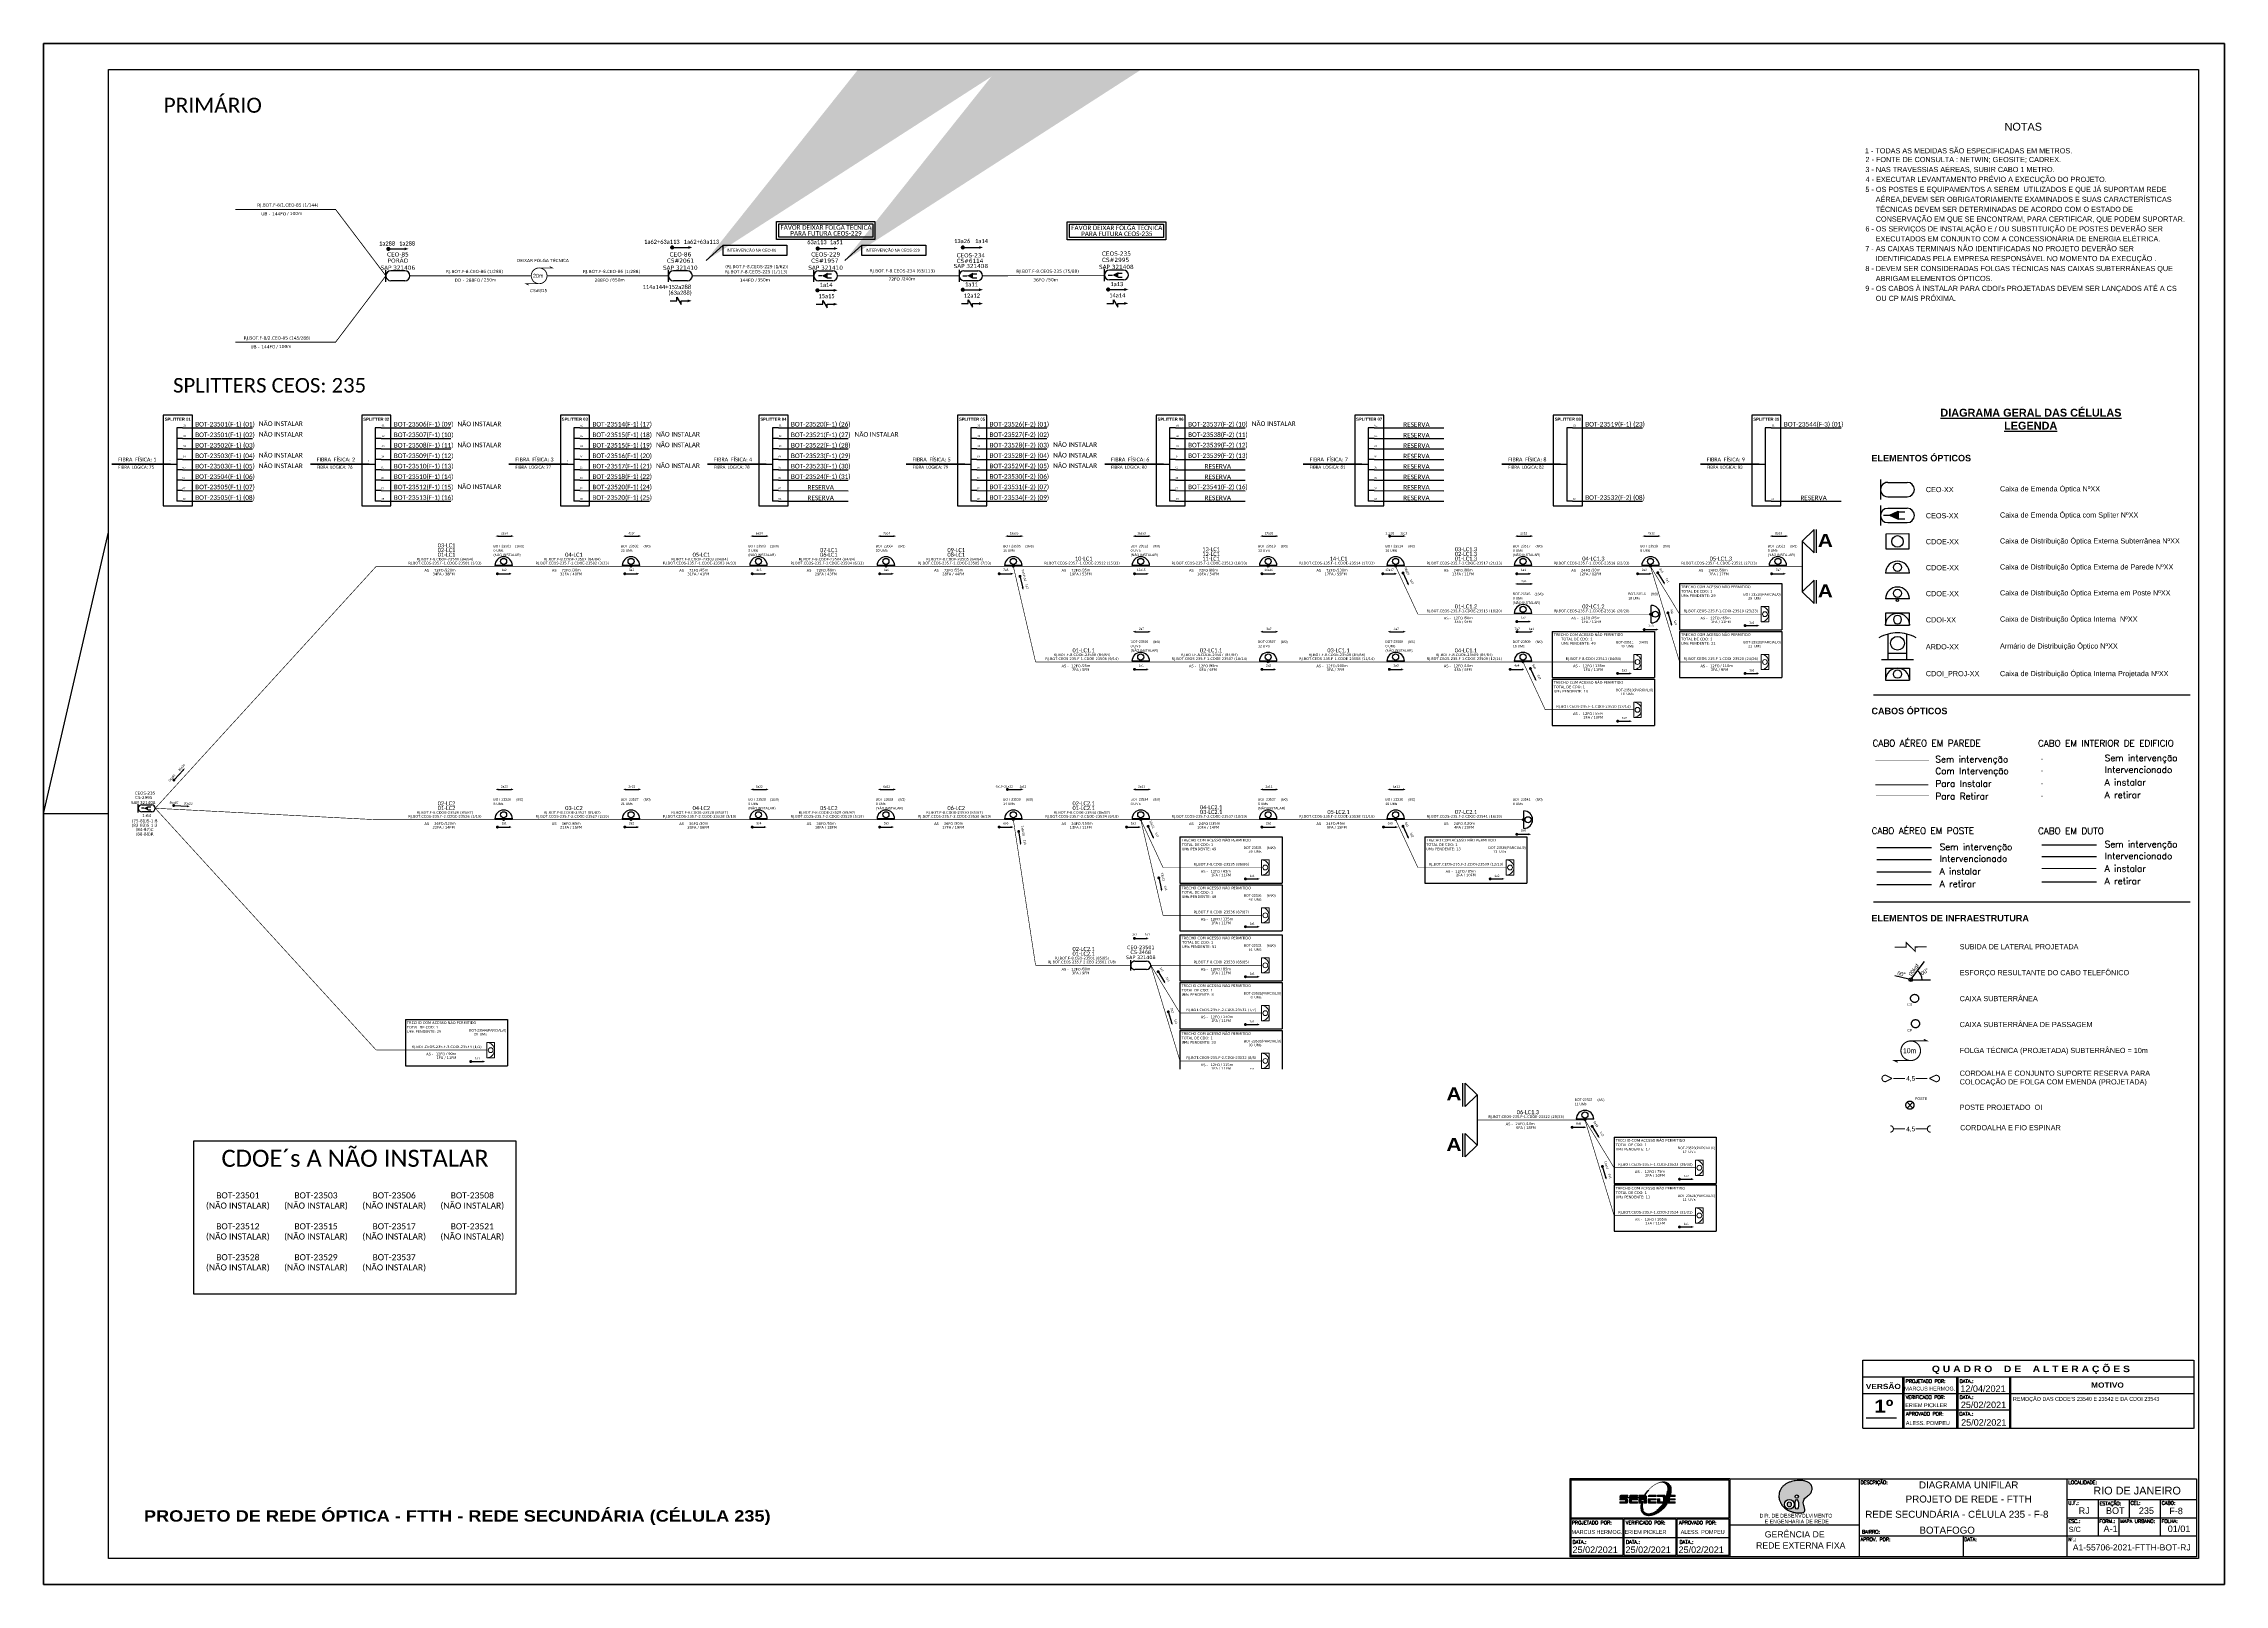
# Paper-space layout 'UN_CEOS-235' of a CAD drawing. Header units: millimetres. Extents: x 2563 to 3404, y -23 to 571.
# The model-space entities are those that its viewports show. They can reach past a viewport. Long polylines and large blocks are cut down to what shows.
import ezdxf
from ezdxf.enums import TextEntityAlignment as Align

# ---------------------------------------------------------------- set-up
doc = ezdxf.new("R2010")
doc.units = ezdxf.units.MM
for name, pattern in [('DIVIDE', [1.25, 0.5, -0.25, 0, -0.25, 0, -0.25]), ('DOT', [0.25, 0, -0.25]), ('PHANTOM2', [1.25, 0.625, -0.125, 0.125, -0.125, 0.125, -0.125])]:
    doc.linetypes.add(name, pattern=pattern)
for name, color, linetype, lineweight in [('10.4-Postes', 1, 'Continuous', 0), ("20.0-LEGENDA DOS CDO'S", 1, 'Continuous', 0), ('20.1-CDO_INTERIOR', 1, 'Continuous', 0), ('20.2-CDO_POSTE', 1, 'Continuous', 5), ('40.1-ETIQUETAS', 1, 'Continuous', 20)]:
    doc.layers.add(name, color=color, linetype=linetype, lineweight=lineweight)
for name, color, linetype in [('20.4-CEOS', 1, 'Continuous'), ('20.5-CABO AÉREO', 1, 'Continuous'), ('20.5-CEO', 1, 'Continuous'), ('30.4-Selo', 7, 'Continuous'), ('CABO OPTICO EXISTENTE', 5, 'Continuous'), ('CAP a instalar', 1, 'Continuous'), ('CD de instalação futura', 8, 'Continuous'), ('CDO_INTERIOR', 1, 'Continuous'), ('CDO_POSTE', 1, 'Continuous'), ('CEO', 1, 'Continuous'), ('CEO1', 1, 'Continuous'), ('CEOS', 1, 'Continuous'), ('label_cabos', 7, 'Continuous'), ('PROJETO_FTTH', 1, 'Continuous'), ('SETA', 7, 'Continuous')]:
    doc.layers.add(name, color=color, linetype=linetype)
doc.layers.get('Defpoints').off()
doc.styles.add('ADESK1', font='romans.shx')
doc.styles.add('ARIAL', font='arial.ttf')
doc.styles.add('HMS', font='', dxfattribs={"height": 0.17})
doc.styles.add('NORMOGRAFO', font='arial.ttf')
doc.styles.add('ROMANS', font='romans.shx')
doc.styles.add('siredit', font='verdana.ttf')
doc.styles.get('HMS').set_extended_font_data('Arial Black')
doc.linetypes.add('FENCELINE1', pattern='A,0.25,-0.1,[133,ltypeshp.shx,S=0.1,R=0,X=-0.1,Y=0],-0.1,1', length=1.45)
doc.dimstyles.new('CL', dxfattribs={"dimtxt": 1, "dimasz": 2, "dimexe": 0.18, "dimexo": 0.0625, "dimgap": 0.09, "dimtad": 0, "dimdec": 0, "dimrnd": 1, "dimzin": 0, "dimdsep": 46, "dimtxsty": 'siredit', "dimblk": 'NONE', "dimcen": 0, "dimse1": 1, "dimse2": 1, "dimsd1": 1, "dimsd2": 1, "dimclrt": 7, "dimadec": 0, "dimazin": 0, "dimtfac": 1, "dimtdec": 0, "dimtofl": 0, "dimtmove": 0, "dimatfit": 3, "dimfxl": 0, "dimtolj": 1, "dimtzin": 0, "dimarcsym": 0})

# ---------------------------------------------------------------- blocks, each defined once
blk = doc.blocks.new('PDO_PRD')
at = {"color": 1}
blk.add_line((2.5, 0), (-2.5, 0), dxfattribs=at)
blk.add_circle((0, 1.19), 0.862, dxfattribs=at)
blk.add_arc((0, 0), 2.5, 0, 180, dxfattribs=at)
blk = doc.blocks.new('PDO_PST')
at = {"color": 0}
blk.add_line((2.5, 0), (-2.5, 0), dxfattribs=at)
for centre, radius in [((0, 1.19), 0.862), ((0, -0.25), 0.25)]:
    blk.add_circle(centre, radius, dxfattribs=at)
blk.add_arc((0, 0), 2.5, 0, 180, dxfattribs=at)
blk = doc.blocks.new('PDO_EDF')
at = {"color": 1}
for p, q in [((-2.5, 0), (-2.5, 2.5)), ((-2.5, 2.5), (2.5, 2.5)), ((2.5, 0), (-2.5, 0)), ((2.5, 2.5), (2.5, 0))]:
    blk.add_line(p, q, dxfattribs=at)
blk.add_circle((0, 1.19), 0.862, dxfattribs=at)
blk.add_arc((0, 0), 2.5, 0, 180, dxfattribs=at)
blk = doc.blocks.new('PDO_CVP')
at = {"color": 1}
blk.add_lwpolyline([(0, 1.62), (0, -1.62), (-4.72, -1.63), (-4.73, 1.61)], close=True, dxfattribs=at)
blk.add_circle((-2.36, -0.01), 1.21, dxfattribs=at)
blk = doc.blocks.new('A$C78986DF3')
at = {"layer": 'CEOS'}
blk.add_hatch(color=1, dxfattribs=at).paths.add_polyline_path([(0.0118, 0.23968), (0.00838, 0.23812), (0.0118, 0.23657)])
for p, q in [((0.0023, 0.1689), (0.12444, 0.1689)), ((0.0023, 0.08904), (0.12444, 0.08904))]:
    blk.add_line(p, q)
at = {"linetype": 'DOT', "ltscale": 0.1}
blk.add_line((0.06717, 0.14411), (0.08827, 0.14411), dxfattribs=at)
at = {"color": 5, "linetype": 'DOT', "ltscale": 0.1}
blk.add_line((0.06717, 0.13958), (0.08827, 0.13958), dxfattribs=at)
at = {"color": 1, "linetype": 'DOT', "ltscale": 0.1}
blk.add_line((0.06717, 0.13473), (0.08827, 0.13473), dxfattribs=at)
at = {"color": 3, "linetype": 'DOT', "ltscale": 0.1}
blk.add_line((0.06717, 0.12987), (0.08827, 0.12987), dxfattribs=at)
at = {"linetype": 'FENCELINE1', "ltscale": 0.05}
blk.add_line((0.00351, 0.10999), (0.02462, 0.10999), dxfattribs=at)
at = {"ltscale": 0.001}
blk.add_line((0.06717, 0.11107), (0.08827, 0.11107), dxfattribs=at)
at = {"color": 5, "linetype": 'FENCELINE1', "ltscale": 0.05}
blk.add_line((0.00351, 0.10546), (0.02462, 0.10546), dxfattribs=at)
at = {"color": 5, "ltscale": 0.001}
blk.add_line((0.06717, 0.10654), (0.08827, 0.10654), dxfattribs=at)
at = {"color": 3, "linetype": 'FENCELINE1', "ltscale": 0.05}
blk.add_line((0.00351, 0.09575), (0.02462, 0.09575), dxfattribs=at)
at = {"color": 3, "ltscale": 0.001}
blk.add_line((0.06717, 0.09683), (0.08827, 0.09683), dxfattribs=at)
at = {"color": 1}
for p, q in [((0.01591, 0.05924), (0.01044, 0.06051)), ((0.0161, 0.05958), (0.01712, 0.05857)), ((0.01711, 0.05958), (0.01611, 0.05857)), ((0.01732, 0.05907), (0.02421, 0.05907))]:
    blk.add_line(p, q, dxfattribs=at)
at = {"color": 1, "lineweight": -2}
blk.add_line((0.01704, 0.05964), (0.02188, 0.06604), dxfattribs=at)
at = {"color": 0, "linetype": 'DIVIDE', "ltscale": 0.05, "const_width": 0.00008}
blk.add_lwpolyline([(0.02365, 0.14357), (0.00301, 0.14357)], dxfattribs=at)
at = {"color": 5, "linetype": 'DIVIDE', "ltscale": 0.05, "const_width": 0.00008}
blk.add_lwpolyline([(0.02385, 0.13901), (0.00301, 0.13901)], dxfattribs=at)
at = {"color": 1, "linetype": 'DIVIDE', "ltscale": 0.05, "const_width": 0.0004}
blk.add_lwpolyline([(0.02345, 0.13425), (0.00301, 0.13425)], dxfattribs=at)
at = {"color": 3, "linetype": 'DIVIDE', "ltscale": 0.05, "const_width": 0.00008}
blk.add_lwpolyline([(0.0032, 0.13009), (0.02365, 0.13009)], dxfattribs=at)
at = {"color": 1, "linetype": 'Continuous', "lineweight": 40, "ltscale": 0.001, "const_width": 0.0004}
blk.add_lwpolyline([(0.06706, 0.10196), (0.08817, 0.10196)], dxfattribs=at)
at = {"color": 1, "linetype": 'FENCELINE1', "ltscale": 0.05, "const_width": 0.0005}
blk.add_lwpolyline([(0.00351, 0.10061), (0.02462, 0.10061)], dxfattribs=at)
at = {"color": 5, "linetype": 'DIVIDE', "const_width": 0.0004}
blk.add_lwpolyline([(0.02278, 0.07173), (0.01838, 0.07168), (0.01838, 0.06996), (0.01484, 0.07341), (0.01484, 0.07168), (0.01044, 0.07163)], dxfattribs=at)
at = {"color": 1, "const_width": 0.00042}
blk.add_lwpolyline([(0.01661, 0.03546, 1.000012), (0.01661, 0.0279, 0.999978)], format="xyb", close=True, dxfattribs=at)
at = {"color": 1, "const_width": 0.000394}
for points in [[(0.01661, 0.03546), (0.02291, 0.03546), (0.02165, 0.03609)], [(0.01661, 0.0279), (0.01031, 0.0279), (0.01157, 0.02727)]]:
    blk.add_lwpolyline(points, dxfattribs=at)
at = {"const_width": 0.0004}
for points in [[(0.00939, 0.021), (0.00701, 0.02221, 1.175638), (0.0069, 0.01977), (0.00939, 0.021)], [(0.02383, 0.02102), (0.02631, 0.01976, 1.175638), (0.02622, 0.0222), (0.02383, 0.02102)], [(0.0087, 0.00277, -1), (0.0087, 0.0003)], [(0.02425, 0.00278, 1), (0.02425, 0.00031)]]:
    blk.add_lwpolyline(points, format="xyb", dxfattribs=at)
for points in [[(0.00996, 0.021), (0.01446, 0.021)], [(0.01854, 0.02101), (0.02304, 0.02101)], [(0.00996, 0.00153), (0.01446, 0.00153)], [(0.01854, 0.00155), (0.02304, 0.00155)]]:
    blk.add_lwpolyline(points, dxfattribs=at)
at = {"color": 1, "linetype": 'PHANTOM2'}
for points in [[(0.0174, 0.01181), (0.01518, 0.0096)], [(0.0174, 0.0096), (0.01518, 0.01181)]]:
    blk.add_lwpolyline(points, dxfattribs=at)
at = {"color": 1}
blk.add_circle((0.01661, 0.05907), 0.000714, dxfattribs=at)
at = {"color": 5, "linetype": 'PHANTOM2'}
for centre in [(0.01811, 0.05187), (0.01846, 0.04212)]:
    blk.add_circle(centre, 0.00157, dxfattribs=at)
at = {"color": 1, "linetype": 'PHANTOM2'}
blk.add_circle((0.01629, 0.01071), 0.00157, dxfattribs=at)
at = {"color": 7, "lineweight": -2}
blk.add_arc((0.01661, 0.05908), 0.00441, 359.96377, 52.87661, dxfattribs=at)
at = {"layer": 'CDO_INTERIOR', "color": 8}
for p, q in [((0.0069, 0.1792), (0.0161, 0.1792)), ((0.0069, 0.1792), (0.0069, 0.1746)), ((0.0161, 0.1792), (0.0161, 0.1746)), ((0.0069, 0.1746), (0.0161, 0.1746))]:
    blk.add_line(p, q, dxfattribs=at)
blk.add_circle((0.0115, 0.1769), 0.00159, dxfattribs=at)
blk.add_arc((0.0115, 0.1746), 0.0046, 0.02759, 180.02759, dxfattribs=at)
at = {"layer": 'CEO', "color": 1}
for p, q in [((0.00497, 0.25191), (0.00496, 0.24417)), ((0.00773, 0.2508), (0.01527, 0.25079)), ((0.00773, 0.24527), (0.01527, 0.24527))]:
    blk.add_line(p, q, dxfattribs=at)
at = {"layer": 'CEO', "color": 1, "linetype": 'Continuous'}
for p, q in [((0.00792, 0.18502), (0.00792, 0.19235)), ((0.00792, 0.18257), (0.00792, 0.18502)), ((0.00792, 0.18502), (0.0115, 0.18502)), ((0.0115, 0.18502), (0.01509, 0.18502)), ((0.01509, 0.18502), (0.01509, 0.19235)), ((0.01509, 0.18257), (0.01509, 0.18502)), ((0.00536, 0.18257), (0.00792, 0.18257)), ((0.00792, 0.18257), (0.0115, 0.18257)), ((0.0115, 0.18257), (0.01509, 0.18257)), ((0.01509, 0.18257), (0.01765, 0.18257))]:
    blk.add_line(p, q, dxfattribs=at)
at = {"layer": 'CEO', "color": 1}
blk.add_circle((0.0115, 0.18878), 0.00267, dxfattribs=at)
for centre, start, end in [((0.00773, 0.24804), 89.95782, 269.95782), ((0.01527, 0.24803), 269.95782, 89.95782)]:
    blk.add_arc(centre, 0.00276, start, end, dxfattribs=at)
at = {"layer": 'CEO', "color": 1, "linetype": 'Continuous'}
for start, end in [(104.36291, 119.75415), (90, 104.36251), (75.63749, 90), (60.24585, 75.63709)]:
    blk.add_arc((0.0115, 0.17836), 0.01444, start, end, dxfattribs=at)
at = {"layer": 'CEOS', "color": 1}
for p, q in [((0.00496, 0.24191), (0.00497, 0.23417)), ((0.00617, 0.23811), (0.00838, 0.23812)), ((0.00772, 0.24081), (0.01526, 0.24082)), ((0.00774, 0.23528), (0.01528, 0.23529))]:
    blk.add_line(p, q, dxfattribs=at)
for points in [[(0.00838, 0.23812), (0.0118, 0.23968)], [(0.00838, 0.23812), (0.0118, 0.23657)], [(0.0118, 0.23968), (0.0118, 0.23657)], [(0.0118, 0.23946), (0.01439, 0.23947)], [(0.0118, 0.23679), (0.0144, 0.2368)]]:
    blk.add_lwpolyline(points, dxfattribs=at)
for centre, start, end in [((0.00773, 0.23804), 90.12295, 270.12295), ((0.01527, 0.23806), 270.12295, 90.12295)]:
    blk.add_arc(centre, 0.00276, start, end, dxfattribs=at)
at = {"layer": 'CDO_INTERIOR', "color": 1, "xscale": -0.0018431999999997, "yscale": 0.0018431999999997, "zscale": 0.0018431999999997}
blk.add_blockref('PDO_EDF', (0.0115, 0.19573), dxfattribs=at)
at = {"layer": 'CDO_POSTE', "color": 1, "xscale": 0.0018431999999997, "yscale": 0.0018431999999997, "zscale": 0.0018431999999997}
for name, p in [('PDO_PRD', (0.0115, 0.21585)), ('PDO_PST', (0.0115, 0.20585))]:
    blk.add_blockref(name, p, dxfattribs=at)
at = {"layer": 'CEO1', "color": 1, "xscale": 0.0018431999999997, "yscale": 0.0018431999999997, "zscale": 0.0018431999999997}
blk.add_blockref('PDO_CVP', (0.01586, 0.22806), dxfattribs=at)
at = {"color": 7, "lineweight": -2, "style": 'NORMOGRAFO'}
for s, rotation, p in [('00°', 348.19171, (0.01135, 0.0609, 0.10822)), ('00kgf', 52.99999, (0.01684, 0.06038, 0.10822)), ('00°', 32.49215, (0.02103, 0.06067, 0.10822))]:
    blk.add_text(s, height=0.0015, rotation=rotation, dxfattribs=at).set_placement(p)
at = {"color": 5, "style": 'ARIAL'}
for s, p in [('CS', (0.01526, 0.04902)), ('CP', (0.01526, 0.03902))]:
    blk.add_text(s, height=0.001, dxfattribs=at).set_placement(p)
at = {"color": 1}
blk.add_text('10m', height=0.00189, dxfattribs=at).set_placement((0.01364, 0.03074))
at = {"style": 'ARIAL'}
for p in [(0.01661, 0.021), (0.01661, 0.00154)]:
    blk.add_text('4,5', height=0.0018, dxfattribs=at).set_placement(p, align=Align.MIDDLE_CENTER)
at = {"color": 1, "style": 'ARIAL'}
blk.add_text('POSTE', height=0.001, dxfattribs=at).set_placement((0.01825, 0.01272))
at = {"linetype": 'ByBlock', "style": 'ARIAL'}
for s, insert, char_height, width, attachment_point in [('\\pi0.02693;{\\fArial|b1|i0|c0|p34;\\H1.5x;\\LDIAGRAMA GERAL DAS CÉLULAS\\P\\pi0.051524;LEGENDA}', (0.00111, 0.27919), 0.002, 0.1232013, 1), ('{\\fArial|b1|i0|c0|p34;ELEMENTOS ÓPTICOS}', (0.00147, 0.26142), 0.0025, 0.1232013, 1), ('CEO-XX', (0.02244, 0.24803), 0.002, 0.0732268, 4), ('Caixa de Emenda Óptica NºXX', (0.05103, 0.24803), 0.002, 0.0732268, 4), ('CEOS-XX', (0.02244, 0.23795), 0.002, 0.0732268, 4), ('Caixa de Emenda Óptica com Spliter NºXX', (0.05103, 0.23795), 0.002, 0.0732268, 4), ('CDOE-XX', (0.02244, 0.22794), 0.002, 0.086699, 4), ('Caixa de Distribuição Óptica Externa Subterrânea NºXX', (0.05103, 0.22794), 0.002, 0.086699, 4), ('CDOE-XX', (0.02244, 0.21792), 0.002, 0.0806851, 4), ('Caixa de Distribuição Óptica Externa de Parede NºXX', (0.05103, 0.21792), 0.002, 0.0806851, 4), ('CDOE-XX', (0.02244, 0.20792), 0.002, 0.0732268, 4), ('Caixa de Distribuição Óptica Externa em Poste NºXX', (0.05103, 0.20792), 0.002, 0.0732268, 4), ('CDOI-XX', (0.02244, 0.19781), 0.002, 0.0732268, 4), ('Caixa de Distribuição Óptica Interna  NºXX', (0.05103, 0.19781), 0.002, 0.0732268, 4), ('ARDO-XX', (0.02244, 0.18743), 0.002, 0.0732268, 4), ('Armário de Distribuição Óptico NºXX', (0.05103, 0.18743), 0.002, 0.0732268, 4), ('CDOI_PROJ-XX', (0.02244, 0.17679), 0.002, 0.0793824, 4), ('Caixa de Distribuição Óptica Interna Projetada NºXX', (0.05103, 0.17679), 0.002, 0.0793824, 4), ('{\\fArial|b1|i0|c0|p34;CABOS ÓPTICOS}', (0.00147, 0.16392), 0.0025, 0.1232013, 1), ('\\pxql;{\\fArial|b1|i0|c0|p34;ELEMENTOS DE INFRAESTRUTURA}', (0.00147, 0.08406), 0.0025, 0.1232013, 1), ('SUBIDA DE LATERAL PROJETADA', (0.03549, 0.0728), 0.002, 0.0732268, 1), ('ESFORÇO RESULTANTE DO CABO TELEFÔNICO ', (0.03549, 0.0628), 0.002, 0.0732268, 1), ('CAIXA SUBTERRÂNEA', (0.03549, 0.0528), 0.002, 0.0732268, 1), ('CAIXA SUBTERRÂNEA DE PASSAGEM', (0.03549, 0.0428), 0.002, 0.0732268, 1), ('FOLGA TÉCNICA (PROJETADA) SUBTERRÂNEO = 10m', (0.03549, 0.0328), 0.002, 0.0919522, 1), ('CORDOALHA E CONJUNTO SUPORTE RESERVA PARA\\PCOLOCAÇÃO DE FOLGA COM EMENDA (PROJETADA)', (0.03549, 0.02403), 0.002, 0.0919522, 1), ('POSTE PROJETADO  OI', (0.03549, 0.0109), 0.002, 0.0732268, 1), ('CORDOALHA E FIO ESPINAR', (0.03567, 0.00303), 0.002, 0.0919522, 1)]:
    blk.add_mtext(s, dxfattribs=dict(at, insert=insert, char_height=char_height, width=width, attachment_point=attachment_point))
at = {"char_height": 0.002489, "attachment_point": 1, "style": 'ADESK1'}
for s, insert, width in [('CABO AÉREO EM PAREDE', (0.0019, 0.15149), 0.0551807), ('CABO EM INTERIOR DE EDIFICIO', (0.06569, 0.15146), 0.0653294), ('Sem intervenção', (0.02613, 0.14532), 0.0551807), ('Sem intervenção', (0.09142, 0.1458), 0.0551807), ('Com Intervenção', (0.02613, 0.14079), 0.0551807), ('Para Instalar', (0.02613, 0.13593), 0.0551807), ('A instalar', (0.09142, 0.13642), 0.0551807), ('Intervencionado', (0.09142, 0.14127), 0.0551807), ('Para Retirar', (0.02613, 0.13108), 0.0551807), ('A retirar', (0.09142, 0.13156), 0.0551807), ('CABO AÉREO EM POSTE', (0.00153, 0.11774), 0.0551807), ('Sem intervenção', (0.02777, 0.11152), 0.0551807), ('CABO EM DUTO', (0.06569, 0.11768), 0.0551807), ('Sem intervenção', (0.09142, 0.11258), 0.0551807), ('A instalar', (0.02777, 0.10213), 0.0551807), ('Intervencionado', (0.02777, 0.10699), 0.0551807), ('A instalar', (0.09142, 0.1032), 0.0551807), ('Intervencionado', (0.09142, 0.10805), 0.0551807), ('A retirar', (0.02777, 0.09728), 0.0551807), ('A retirar', (0.09142, 0.09834), 0.0551807)]:
    blk.add_mtext(s, dxfattribs=dict(at, insert=insert, width=width))
blk = doc.blocks.new('OI')
h = blk.add_hatch(color=40)
edge = h.paths.add_edge_path()
edge.add_spline(control_points=[(4.35, -0.67), (3.92, -0.99), (3.26, -1.5), (2.81, -2.59), (2.9, -3.5), (3.06, -4.27), (3.31, -4.85), (3.37, -5.39), (3.4, -5.88), (3.2, -6.4), (2.54, -6.61), (1.65, -6.63), (0.55, -6.67), (-0.56, -6.42), (-1.61, -6.14), (-2.77, -5.61), (-3.92, -4.77), (-4.89, -3.7), (-5.34, -2.65), (-5.6, -1.94), (-5.85, -0.96), (-5.71, 0.47), (-5.1, 2.02), (-4.14, 3.02), (-3.3, 3.61), (-2.37, 4.16), (-1.36, 4.44), (-0.56, 4.7), (0.79, 4.85), (2.24, 4.97), (3.79, 4.57), (4.67, 4.21), (5.44, 3.65), (5.76, 2.99), (6.03, 2.21), (6.01, 1.46), (5.72, 0.64), (5.31, 0.08), (4.88, -0.38), (4.51, -0.55), (4.35, -0.67)], knot_values=[0, 0, 0, 0, 1.60434, 2.417191, 3.427595, 4.282808, 4.776746, 5.304182, 5.888771, 6.258406, 6.858137, 7.79129, 8.986195, 10.124242, 11.187857, 12.242908, 13.953784, 15.414161, 16.515391, 17.349188, 17.675853, 19.552021, 21.515531, 22.568638, 23.63245, 24.621084, 25.782718, 26.745347, 27.142653, 29.870543, 31.004649, 31.921532, 32.709589, 33.801391, 34.042471, 35.192333, 35.971461, 36.628871, 37.254359, 37.836911, 37.836911, 37.836911, 37.836911], degree=3, periodic=0)
h.paths.add_polyline_path([(1.13, -0.87, -1), (-0.04, -0.87, -1)], flags=16)
edge = h.paths.add_edge_path(flags=16)
edge.add_ellipse((0.56, -3.59), major_axis=(-0.02, 1.71), ratio=0.361305, start_angle=0, end_angle=360)
h.paths.add_polyline_path([(-0.36, -3.62, -1), (-3.8, -3.62, -1)], flags=16)
edge = h.paths.add_edge_path(flags=0)
edge.add_ellipse((-2.08, -3.62), major_axis=(0, 0.885), ratio=0.758294, start_angle=0, end_angle=360)
at = {"color": 40}
for centre, radius in [((-2.08, -3.62), 1.72), ((0.54, -0.87), 0.587)]:
    blk.add_circle(centre, radius, dxfattribs=at)
blk.add_ellipse((-2.08, -3.62), major_axis=(0, 0.885), ratio=0.758294, start_param=-3.141592653589792, end_param=3.141592653589792, dxfattribs=at)
blk.add_ellipse((0.56, -3.59), major_axis=(-0.02, 1.71), ratio=0.361305, dxfattribs=at)
at = {"color": 40, "start_tangent": (-0.800898, -0.598801), "end_tangent": (-0.800898, -0.598801)}
blk.add_spline([(4.35, -0.67), (3.2, -1.78), (2.9, -2.54), (2.92, -3.55), (3.12, -4.38), (3.28, -4.85), (3.37, -5.37), (3.35, -5.95), (3.2, -6.29), (2.66, -6.55), (1.73, -6.63), (0.54, -6.62), (-0.58, -6.41), (-1.6, -6.11), (-2.56, -5.67), (-3.95, -4.67), (-4.89, -3.56), (-5.37, -2.56), (-5.64, -1.78), (-5.72, -1.46), (-5.63, 0.42), (-4.84, 2.22), (-4.13, 2.99), (-3.27, 3.62), (-2.4, 4.09), (-1.3, 4.47), (-0.37, 4.72), (0.02, 4.77), (2.75, 4.8), (3.85, 4.53), (4.69, 4.16), (5.31, 3.68), (5.85, 2.73), (5.93, 2.5), (5.94, 1.35), (5.67, 0.62), (5.29, 0.08), (4.84, -0.36), (4.35, -0.67)], degree=3, dxfattribs=at)
blk = doc.blocks.new('ETIQUETA_RS5F')
at = {"layer": '40.1-ETIQUETAS', "color": 0, "style": 'siredit'}
blk.add_text('/', height=1.5, dxfattribs=at).set_placement((1.55, -1.95), align=Align.MIDDLE_RIGHT)
for tag, p in [('ETIQUETA_R_SECUNDARIA', (1.18, 2.1)), ('ETIQUETA_R_PRIMARIA', (1.18, 4.1)), ('F_ATIVAS/F_MORTAS', (1.11, -4.24))]:
    blk.add_attdef(tag, text='', height=1.5, dxfattribs=at).set_placement(p, align=Align.MIDDLE_CENTER)
for tag, p in [('TIPO_CABO', (-6.62, -2.12)), ('CAP_CABO', (0.37, -2.09))]:
    blk.add_attdef(tag, text='', height=1.5, dxfattribs=at).set_placement(p, align=Align.MIDDLE_RIGHT)
blk.add_attdef('METROS', text='', height=1.5, dxfattribs=at).set_placement((2.11, -1.95), align=Align.MIDDLE_LEFT)
for tag, p in [('FUSÃO_1', (0.82, -8.39)), ('FUSÃO_2', (0.82, -10.6)), ('FUSÃO_3', (0.82, -12.93)), ('FUSÃO_4', (0.82, -15.14)), ('FUSÃO_5', (0.82, -17.16))]:
    blk.add_attdef(tag, text='', height=1.5, dxfattribs=at).set_placement(p, align=Align.CENTER)
blk = doc.blocks.new('CDOE-TEXTO PADRÃO')
at = {"layer": "20.0-LEGENDA DOS CDO'S", "color": 0, "style": 'ARIAL'}
for tag, p in [('CDO_N', (0.49, 7.39)), ('SAP', (0.51, 1.67)), ('CORDOALHA', (0.5, 4.33)), ('SPLITER_1', (0.59, -0.91)), ('(XX-XX_F)S', (0.54, -8.29)), ('SPLITER_2', (0.6, -3.55)), ('(XX-XX_L)S', (0.55, -10.83)), ('UMS', (0.55, -13.15))]:
    blk.add_attdef(tag, p, '', height=1.7, rotation=0.11799, dxfattribs=at)
blk.add_attdef('FIBRAS_UTILIZADAS', text='', height=1.7, rotation=0.11799, dxfattribs=at).set_placement((19.77, 7.43), align=Align.CENTER)
blk = doc.blocks.new('CDOE POSTE_')
at = {"color": 1}
blk.add_line((12.92, -5.49), (-2.38, -5.49), dxfattribs=at)
for centre, radius in [((5.27, -1.86), 2.64), ((5.27, -6.2), 0.708)]:
    blk.add_circle(centre, radius, dxfattribs=at)
blk.add_arc((5.27, -5.49), 7.65, 0, 180, dxfattribs=at)
blk = doc.blocks.new('CDOI_INT')
at = {"layer": '20.1-CDO_INTERIOR', "color": 0, "lineweight": 18}
blk.add_lwpolyline([(4.25, -4.25), (4.25, 4.25), (0, 4.25), (0, -4.25)], close=True, dxfattribs=at)
blk.add_circle((2.12, 0), 1.36, dxfattribs=at)
blk.add_arc((0, 0), 4.25, 270, 90, dxfattribs=at)
at = {"layer": "20.0-LEGENDA DOS CDO'S", "color": 0, "style": 'ARIAL'}
for tag, p in [('CDO_N', (-0.08, 10.38)), ('SPLITER_1', (21.18, 10.38)), ('SAP', (-0.08, 6.23)), ('SURVEY', (-0.08, 8.2)), ('SPLITER_2', (21.19, 8.68)), ('1:XX', (5.94, -2.22)), ('UMS', (5.94, -4.24))]:
    blk.add_attdef(tag, p, '', height=1.36, dxfattribs=at)
blk.add_attdef('FIBRAS_UTILIZADAS', text='', height=1.36, dxfattribs=at).set_placement((15.34, 10.38), align=Align.CENTER)
blk = doc.blocks.new('CEO')
at = {"layer": 'CAP a instalar', "linetype": 'Continuous'}
for p, q in [((34376.45, 58706.74), (34376.45, 58714.31)), ((34379.59, 58713.67), (34388.39, 58713.67)), ((34388.39, 58707.39), (34379.59, 58707.39))]:
    blk.add_line(p, q, dxfattribs=at)
for centre, start_param, end_param in [((34379.59, 58710.53), 6.283185, 9.424778), ((34388.39, 58710.53), 3.141593, 6.283185)]:
    blk.add_ellipse(centre, major_axis=(0, 3.14), ratio=1, start_param=start_param, end_param=end_param, dxfattribs=at)
at = {"layer": '20.4-CEOS', "color": 7, "style": 'siredit'}
for tag, p in [('CEO-2701', (34383.99, 58725.26)), ('CSPROJ.', (34383.99, 58721.69)), ('SAP321406', (34383.99, 58717.83))]:
    blk.add_attdef(tag, text='', height=2.66, rotation=0.01293, dxfattribs=at).set_placement(p, align=Align.TOP_CENTER)
blk = doc.blocks.new('CEOS_UN_SC')
at = {"layer": '20.4-CEOS', "color": 0}
for p, q in [((-9.11, 2.39), (-2.39, 2.39)), ((-2.39, -2.39), (-9.11, -2.39))]:
    blk.add_line(p, q, dxfattribs=at)
for points in [[(-11.5, -2.89), (-11.5, 2.89)], [(-7.6, 0), (-9.22, 0)], [(-4.96, 0.95), (-2.92, 0.95)], [(-4.96, -1.04), (-2.92, -1.04)]]:
    blk.add_lwpolyline(points, dxfattribs=at)
blk.add_lwpolyline([(-7.6, 0, 0, 2.95, 0), (-4.83, 0, 2.95, 2.95, 0)], format="xyseb", dxfattribs=at)
for centre, start, end in [((-9.11, 0), 90, 270), ((-2.39, 0), 270, 90)]:
    blk.add_arc(centre, 2.39, start, end, dxfattribs=at)
at = {"layer": '20.4-CEOS', "color": 7, "style": 'siredit'}
for tag, height, p in [('LOCAL?', 2.03, (-5.75, 7.27)), ('NOME?', 2.03, (-5.75, 10.27)), ('TIPO?', 2, (-8.17, 3.89))]:
    blk.add_attdef(tag, text='', height=height, dxfattribs=at).set_placement(p, align=Align.MIDDLE_CENTER)
for tag, p in [('RACIO_SPLITAGEM', (-5.75, -3.97)), ('FIBRAS_RESERVA', (-5.75, -7.51))]:
    blk.add_attdef(tag, text='', height=2.03, dxfattribs=at).set_placement(p, align=Align.TOP_CENTER)
blk = doc.blocks.new('*U19')
at = {"layer": '20.5-CEO'}
for p, q in [((-1.56, 1.26), (1.8, 1.26)), ((1.8, -1.13), (-1.56, -1.13))]:
    blk.add_line(p, q, dxfattribs=at)
blk.add_lwpolyline([(-2.75, 1.51), (-2.75, -1.38)], dxfattribs=at)
for centre, start, end in [((-1.56, 0.07), 90, 270), ((1.8, 0.07), 270, 90)]:
    blk.add_arc(centre, 1.2, start, end, dxfattribs=at)
at = {"layer": '20.5-CEO', "color": 7, "style": 'siredit'}
for tag, p in [('FID', (0.11, 5.61)), ('LOCAL', (0.12, 4.23)), ('SAP', (0.12, 2.97)), ('FIBRAS_RESERVA', (0.12, -1.94))]:
    blk.add_attdef(tag, text='', height=1.01, dxfattribs=at).set_placement(p, align=Align.TOP_CENTER)
for tag, flags, p in [('ID_ATIVIDADE', 3, (0.11, -3.51)), ('FATOR', 1, (0.11, -4.82))]:
    blk.add_attdef(tag, text='', height=1.01, dxfattribs=dict(at, flags=flags)).set_placement(p, align=Align.TOP_CENTER)
at = {"layer": '20.5-CEO', "color": 7, "style": 'siredit', "flags": 3}
blk.add_attdef('QTDE', (-4.88, -7.06), '', height=1.01, dxfattribs=at)
blk = doc.blocks.new('_None')
blk = doc.blocks.new('*U21')
at = {"color": 3}
blk.add_lwpolyline([(0.0000405, 0.000041), (0.0001936, 0.000041), (0.0001936, 0.0000158), (0.0000405, 0.0000158)], close=True, dxfattribs=at)
at = {"color": 3, "style": 'ARIAL'}
blk.add_attdef('SERVIÇO_EM_EMENDA_EXIST', text='', height=0.00000666, dxfattribs=at).set_placement((0.0001321, 0.0000254), align=Align.RIGHT)
blk.add_attdef('FID', (0.0001344, 0.0000254), '', height=0.00000666, dxfattribs=at)
at = {"layer": '10.4-Postes', "lineweight": 0, "style": 'ROMANS'}
for tag, p, flags in [('ID_ATIVIDADE', (-0.0000068, -0.0000086), 3), ('QTDE', (-0.000006, -0.000014), 3), ('FATOR', (-0.0000019, -0.0000113), 1)]:
    blk.add_attdef(tag, p, '', height=0.00000209, dxfattribs=dict(at, flags=flags))
at = {"color": 3}
blk.add_leader([(-0.0000002, 0.0000042), (0.0000405, 0.000041)], dimstyle='CL', override={"dimgap": 0.09, "dimtad": 0}, dxfattribs=at)

msp = doc.modelspace()

# ---------------------------------------------------------------- linework, layer by layer
at = {"color": 7, "linetype": 'Continuous'}
for p, q in [((5816.09, -8.59), (5816.09, -52.02)), ((5819.61, -8.59), (5816.09, -8.59)), ((5933.8, -8.59), (5933.8, -52.02)), ((5937.32, -8.59), (5933.8, -8.59)), ((6051.52, -8.59), (6051.52, -52.02)), ((6055.04, -8.59), (6051.52, -8.59)), ((6169.23, -8.59), (6169.23, -52.02)), ((6172.75, -8.59), (6169.23, -8.59)), ((6286.95, -8.59), (6286.95, -52.02)), ((6290.46, -8.59), (6286.95, -8.59)), ((6404.66, -8.59), (6404.66, -52.02)), ((6408.18, -8.59), (6404.66, -8.59)), ((6522.38, -8.59), (6522.38, -52.02)), ((6525.89, -8.59), (6522.38, -8.59)), ((6640.09, -8.59), (6640.09, -52.02)), ((6643.61, -8.59), (6640.09, -8.59)), ((6757.8, -8.59), (6757.8, -52.02)), ((6761.32, -8.59), (6757.8, -8.59)), ((5819.61, -14.87), (5816.09, -14.87)), ((5937.32, -14.87), (5933.8, -14.87)), ((6055.04, -14.87), (6051.52, -14.87)), ((6172.75, -14.87), (6169.23, -14.87)), ((6290.46, -14.87), (6286.95, -14.87)), ((6408.18, -14.87), (6404.66, -14.87)), ((6525.89, -14.87), (6522.38, -14.87)), ((5819.61, -21.06), (5816.09, -21.06)), ((5937.32, -21.06), (5933.8, -21.06)), ((6055.04, -21.06), (6051.52, -21.06)), ((6172.75, -21.06), (6169.23, -21.06)), ((6290.46, -21.06), (6286.95, -21.06)), ((6408.18, -21.06), (6404.66, -21.06)), ((6525.89, -21.06), (6522.38, -21.06)), ((5812.44, -30.02), (5816.08, -30.02)), ((5819.61, -27.29), (5816.09, -27.29)), ((5930.16, -30.02), (5933.79, -30.02)), ((5937.32, -27.29), (5933.8, -27.29)), ((6047.87, -30.02), (6051.5, -30.02)), ((6055.04, -27.29), (6051.52, -27.29)), ((6165.58, -30.02), (6169.22, -30.02)), ((6172.75, -27.29), (6169.23, -27.29)), ((6283.3, -30.02), (6286.93, -30.02)), ((6290.46, -27.29), (6286.95, -27.29)), ((6401.01, -30.02), (6404.65, -30.02)), ((6408.18, -27.29), (6404.66, -27.29)), ((6518.73, -30.02), (6522.36, -30.02)), ((6525.89, -27.29), (6522.38, -27.29)), ((6636.44, -30.02), (6640.07, -30.02)), ((6754.15, -30.02), (6757.79, -30.02)), ((5819.61, -33.45), (5816.09, -33.45)), ((5937.32, -33.45), (5933.8, -33.45)), ((6055.04, -33.45), (6051.52, -33.45)), ((6172.75, -33.45), (6169.23, -33.45)), ((6290.46, -33.45), (6286.95, -33.45)), ((6408.18, -33.45), (6404.66, -33.45)), ((6525.89, -33.45), (6522.38, -33.45)), ((5819.61, -39.61), (5816.09, -39.61)), ((5937.32, -39.61), (5933.8, -39.61)), ((6055.04, -39.61), (6051.52, -39.61)), ((6172.75, -39.61), (6169.23, -39.61)), ((6290.46, -39.61), (6286.95, -39.61)), ((6408.18, -39.61), (6404.66, -39.61)), ((6525.89, -39.61), (6522.38, -39.61)), ((5819.61, -45.8), (5816.09, -45.8)), ((5937.32, -45.8), (5933.8, -45.8)), ((6055.04, -45.8), (6051.52, -45.8)), ((6172.75, -45.8), (6169.23, -45.8)), ((6290.46, -45.8), (6286.95, -45.8)), ((6408.18, -45.8), (6404.66, -45.8)), ((6525.89, -45.8), (6522.38, -45.8)), ((5819.61, -52.02), (5816.09, -52.02)), ((5937.32, -52.02), (5933.8, -52.02)), ((6055.04, -52.02), (6051.52, -52.02)), ((6172.75, -52.02), (6169.23, -52.02)), ((6290.46, -52.02), (6286.95, -52.02)), ((6408.18, -52.02), (6404.66, -52.02)), ((6525.89, -52.02), (6522.38, -52.02)), ((6643.61, -52.02), (6640.09, -52.02)), ((6761.32, -52.02), (6757.8, -52.02))]:
    msp.add_line(p, q, dxfattribs=at)
at = {"color": 10, "linetype": 'Continuous'}
for p, q in [((5819.61, -8.59), (5860.98, -8.6)), ((5937.32, -8.59), (5978.69, -8.6)), ((6055.04, -8.59), (6096.41, -8.6)), ((6172.75, -8.59), (6214.12, -8.6)), ((6290.46, -8.59), (6331.84, -8.6)), ((6408.18, -8.59), (6449.55, -8.6)), ((6525.89, -8.59), (6567.27, -8.6)), ((6643.61, -8.59), (6684.98, -8.6)), ((6761.32, -8.59), (6802.69, -8.6)), ((5819.61, -14.87), (5860.98, -14.89)), ((5937.32, -14.87), (5978.69, -14.89)), ((6055.04, -14.87), (6096.41, -14.89)), ((6172.75, -14.87), (6214.12, -14.89)), ((6290.46, -14.87), (6331.84, -14.89)), ((6408.18, -14.87), (6449.55, -14.89)), ((6525.89, -14.87), (6567.27, -14.89)), ((5819.61, -21.06), (5860.98, -21.08)), ((5937.32, -21.06), (5978.69, -21.08)), ((6055.04, -21.06), (6096.41, -21.08)), ((6172.75, -21.06), (6214.12, -21.08)), ((6290.46, -21.06), (6331.84, -21.08)), ((6408.18, -21.06), (6449.55, -21.08)), ((6525.89, -21.06), (6567.27, -21.08)), ((5819.61, -27.29), (5860.98, -27.3)), ((5937.32, -27.29), (5978.69, -27.3)), ((6055.04, -27.29), (6096.41, -27.3)), ((6172.75, -27.29), (6214.12, -27.3)), ((6290.46, -27.29), (6331.84, -27.3)), ((6408.18, -27.29), (6449.55, -27.3)), ((6525.89, -27.29), (6567.27, -27.3)), ((5819.61, -33.44), (5860.98, -33.45)), ((5937.32, -33.44), (5978.69, -33.45)), ((6055.04, -33.44), (6096.41, -33.45)), ((6172.75, -33.44), (6214.12, -33.45)), ((6290.46, -33.44), (6331.84, -33.45)), ((6408.18, -33.44), (6449.55, -33.45)), ((6525.89, -33.44), (6567.27, -33.45)), ((5819.61, -39.61), (5860.98, -39.63)), ((5937.32, -39.61), (5978.69, -39.63)), ((6055.04, -39.61), (6096.41, -39.63)), ((6172.75, -39.61), (6214.12, -39.63)), ((6290.46, -39.61), (6331.84, -39.63)), ((6408.18, -39.61), (6449.55, -39.63)), ((6525.89, -39.61), (6567.27, -39.63)), ((5819.61, -45.8), (5860.98, -45.82)), ((5937.32, -45.8), (5978.69, -45.82)), ((6055.04, -45.8), (6096.41, -45.82)), ((6172.75, -45.8), (6214.12, -45.82)), ((6290.46, -45.8), (6331.84, -45.82)), ((6408.18, -45.8), (6449.55, -45.82)), ((6525.89, -45.8), (6567.27, -45.82)), ((5819.61, -52.02), (5860.98, -52.03)), ((5937.32, -52.02), (5978.69, -52.03)), ((6055.04, -52.02), (6096.41, -52.03)), ((6172.75, -52.02), (6214.12, -52.03)), ((6290.46, -52.02), (6331.84, -52.03)), ((6408.18, -52.02), (6449.55, -52.03)), ((6525.89, -52.02), (6567.27, -52.03)), ((6643.61, -52.02), (6684.98, -52.03)), ((6761.32, -52.02), (6802.69, -52.03))]:
    msp.add_line(p, q, dxfattribs=at)
at = {"color": 1, "linetype": 'Continuous', "lineweight": 60}
for p, q in [((5812.44, -30.02), (5777.66, -30.13)), ((5930.16, -30.02), (5895.37, -30.13)), ((6047.87, -30.02), (6013.08, -30.13)), ((6165.58, -30.02), (6130.8, -30.13)), ((6283.3, -30.02), (6248.51, -30.13)), ((6401.01, -30.02), (6366.23, -30.13)), ((6518.73, -30.02), (6483.94, -30.13)), ((6636.44, -30.02), (6601.65, -30.13)), ((6754.15, -30.02), (6719.37, -30.13))]:
    msp.add_line(p, q, dxfattribs=at)
at = {"color": 8}
for p, q in [((5849.34, -101.62), (5837.44, -101.62)), ((6022.37, -101.62), (6010.47, -101.62)), ((6281.91, -101.62), (6270.02, -101.62)), ((6541.46, -101.62), (6529.56, -101.62)), ((6714.49, -101.62), (6702.59, -101.62)), ((6541.46, -134.07), (6529.56, -134.07)), ((6281.91, -166.51), (6270.02, -166.51)), ((6454.94, -166.51), (6443.05, -166.51)), ((6022.37, -273.55), (6010.47, -273.55)), ((6108.88, -273.55), (6096.99, -273.55)), ((6368.43, -273.55), (6356.53, -273.55))]:
    msp.add_line(p, q, dxfattribs=at)
at = {"color": 3, "ltscale": 9e-07}
for points in [[(6179.78, 131.13), (6236.46, 131.13), (6236.46, 120.91), (6179.78, 120.91)], [(6181.04, 129.87), (6235.2, 129.87), (6235.2, 122.17), (6181.04, 122.17)], [(6347.24, 130.91), (6403.92, 130.91), (6403.92, 120.7), (6347.24, 120.7)], [(6348.5, 129.65), (6402.66, 129.65), (6402.66, 121.96), (6348.5, 121.96)]]:
    msp.add_lwpolyline(points, close=True, dxfattribs=at)
at = {"color": 0, "const_width": 1.19}
for points in [[(5955.66, 115.41, 1), (5956.85, 115.41, 1)], [(6119.09, 116.25, 1), (6120.28, 116.25, 1)], [(6202.91, 115.63, 1), (6204.1, 115.63, 1)], [(6286.5, 116.25, 1), (6287.69, 116.25, 1)], [(6202.77, 91.56, 1), (6203.96, 91.56, 1)], [(6286.48, 91.9, 1), (6287.67, 91.9, 1)], [(6370.19, 92.02, 1), (6371.38, 92.02, 1)]]:
    msp.add_lwpolyline(points, format="xyb", close=True, dxfattribs=at)
at = {"color": 5, "const_width": 0.504}
msp.add_lwpolyline([(6043.08, 104.46, 1.000012), (6043.08, 95.39, 0.999978)], format="xyb", close=True, dxfattribs=at)
at = {"color": 5, "const_width": 0.472}
for points in [[(6043.08, 104.46), (6050.64, 104.46), (6049.13, 105.22)], [(6043.08, 95.39), (6035.52, 95.39), (6037.03, 94.63)]]:
    msp.add_lwpolyline(points, dxfattribs=at)
at = {"color": 0}
for points in [[(6122.34, 85.51), (6122.34, 87.61), (6124.85, 83.41), (6124.85, 85.51)], [(6206.43, 83.59), (6206.43, 85.69), (6208.94, 81.5), (6208.94, 83.59)], [(6290.14, 83.93), (6290.14, 86.03), (6292.65, 81.83), (6292.66, 83.93)], [(6373.86, 84.05), (6373.86, 86.15), (6376.37, 81.95), (6376.37, 84.05)]]:
    msp.add_lwpolyline(points, dxfattribs=at)
at = {"color": 7}
for points in [[(5808.12, -54.8), (5825.4, -54.8), (5825.4, -1.15), (5808.12, -1.15)], [(5925.84, -54.8), (5943.12, -54.8), (5943.12, -1.15), (5925.84, -1.15)], [(6043.55, -54.8), (6060.83, -54.8), (6060.83, -1.15), (6043.55, -1.15)], [(6161.26, -54.8), (6178.54, -54.8), (6178.54, -1.15), (6161.26, -1.15)], [(6278.98, -54.8), (6296.26, -54.8), (6296.26, -1.15), (6278.98, -1.15)], [(6396.69, -54.8), (6413.97, -54.8), (6413.97, -1.15), (6396.69, -1.15)], [(6514.41, -54.8), (6531.69, -54.8), (6531.69, -1.15), (6514.41, -1.15)], [(6632.12, -54.8), (6649.4, -54.8), (6649.4, -1.15), (6632.12, -1.15)], [(6749.83, -54.8), (6767.11, -54.8), (6767.11, -1.15), (6749.83, -1.15)]]:
    msp.add_lwpolyline(points, close=True, dxfattribs=at)
for points, const_width in [([(6444.44, -81.63, 1), (6445.44, -81.63, 1)], 1), ([(5838.65, -107.16, 1), (5839.65, -107.16, 1)], 1), ([(5925.17, -107.16, 1), (5926.17, -107.16, 1)], 1), ([(6011.68, -107.16, 1), (6012.68, -107.16, 1)], 1), ([(6098.2, -107.16, 1), (6099.2, -107.16, 1)], 1), ([(6179.35, -107.16, 1), (6180.35, -107.16, 1)], 1), ([(6193.87, -108.44, 1), (6194.1, -109.41, 1)], 1), ([(6271.23, -107.16, 1), (6272.23, -107.16, 1)], 1), ([(6357.74, -107.16, 1), (6358.74, -107.16, 1)], 1), ([(6439.77, -107.16, 1), (6440.77, -107.16, 1)], 1), ([(6453.79, -106.18, 1), (6454.21, -107.09, 1)], 1), ([(6530.77, -107.16, 1), (6531.77, -107.16, 1)], 1), ([(6612.8, -107.16, 1), (6613.8, -107.16, 1)], 1), ([(6626.7, -106.06, 1), (6627.22, -106.91, 1)], 1), ([(6703.8, -107.16, 1), (6704.8, -107.16, 1)], 1), ([(6785.83, -107.16, 1), (6786.83, -107.16, 1)], 1), ([(6799.73, -106.06, 1), (6800.25, -106.91, 1)], 1), ([(6633.74, -133.25, 1), (6634.03, -134.2, 1)], 1), ([(6806.77, -133.25, 1), (6807.06, -134.2, 1)], 1), ([(6530.77, -139.6, 1), (6531.77, -139.6, 1)], 1), ([(6530.95, -146.49, 1), (6531.95, -146.49, 1)], 1), ([(6617.29, -145.06, 1), (6618.29, -145.06, 1)], 1), ([(6271.23, -172.04, 1), (6272.23, -172.04, 1)], 1), ([(6357.74, -172.04, 1), (6358.74, -172.04, 1)], 1), ([(6444.26, -172.04, 1), (6445.26, -172.04, 1)], 1), ([(6526.29, -172.04, 1), (6527.29, -172.04, 1)], 1), ([(6540.3, -171.06, 1), (6540.72, -171.97, 1)], 1), ([(6599.22, -174.8, 1), (6600.22, -174.8, 1)], 1), ([(5619.21, -247.54, 1), (5619.89, -246.8, 1)], 1), ([(6184.89, -253.53, 1), (6185.89, -253.53, 1)], 1), ([(5618.89, -264.47, 1), (5619.89, -264.52, 1)], 1), ([(5838.65, -279.09, 1), (5839.65, -279.09, 1)], 1), ([(5925.17, -279.09, 1), (5926.17, -279.09, 1)], 1), ([(6011.68, -279.09, 1), (6012.68, -279.09, 1)], 1), ([(6098.2, -279.09, 1), (6099.2, -279.09, 1)], 1), ([(6179.35, -279.09, 1), (6180.35, -279.09, 1)], 1), ([(6193.01, -281.58, 1), (6193.16, -282.57, 1)], 1), ([(6265.86, -279.09, 1), (6266.86, -279.09, 1)], 1), ([(6280.76, -278.11, 1), (6281.18, -279.02, 1)], 1), ([(6357.74, -279.09, 1), (6358.74, -279.09, 1)], 1), ([(6440.29, -279.09, 1), (6441.29, -279.09, 1)], 1), ([(6453.79, -278.11, 1), (6454.21, -279.02, 1)], 1), ([(6530.77, -284, 1), (6531.77, -284, 1)], 1), ([(6288.1, -313.11, 1), (6288.32, -314.09, 1)], 1), ([(6346.52, -314.29, 1), (6347.52, -314.29, 1)], 1), ([(6346.53, -346.73, 1), (6347.53, -346.73, 1)], 1), ([(6271.17, -354.65, 1), (6272.17, -354.65, 1)], 0.999), ([(6287.49, -376.81, 1), (6288.01, -377.67, 1)], 1), ([(6346.52, -380.67, 1), (6347.52, -380.67, 1)], 1), ([(6294.52, -404, 1), (6294.81, -404.96, 1)], 1)]:
    msp.add_lwpolyline(points, format="xyb", close=True, dxfattribs=dict(const_width=const_width))
at = {"color": 3}
for points in [[(6641.81, -113.87), (6711.22, -113.87), (6711.22, -145.2)], [(6641.81, -113.87), (6641.81, -145.2)], [(6814.84, -113.87), (6884.25, -113.87), (6884.25, -145.2)], [(6814.84, -113.87), (6814.84, -145.2)], [(6555.29, -146.31), (6624.7, -146.31), (6624.7, -177.64)], [(6555.29, -146.31), (6555.29, -177.64)], [(6641.81, -145.2), (6711.22, -145.2)], [(6641.81, -146.31), (6711.22, -146.31), (6711.22, -177.64)], [(6641.81, -146.31), (6641.81, -177.64)], [(6814.84, -145.2), (6884.25, -145.2)], [(6814.84, -146.31), (6884.25, -146.31), (6884.25, -177.64)], [(6814.84, -146.31), (6814.84, -177.64)], [(6555.29, -177.64), (6624.7, -177.64)], [(6555.29, -178.75), (6624.71, -178.75), (6624.71, -210.08)], [(6555.29, -178.75), (6555.29, -210.08)], [(6641.81, -177.64), (6711.22, -177.64)], [(6814.84, -177.64), (6884.25, -177.64)], [(6555.29, -210.08), (6624.71, -210.08)], [(6302.59, -285.8), (6372, -285.8), (6372, -317.13)], [(6302.59, -285.8), (6302.59, -317.13)], [(6468.78, -285.8), (6538.19, -285.8), (6538.19, -317.13)], [(6468.78, -285.8), (6468.78, -317.13)], [(6302.59, -317.13), (6372, -317.13)], [(6302.59, -318.24), (6372.01, -318.24), (6372.01, -349.58)], [(6302.59, -318.24), (6302.59, -349.58)], [(6468.78, -317.13), (6538.19, -317.13)], [(6302.59, -349.58), (6372.01, -349.58)], [(6302.59, -352.18), (6372, -352.18), (6372, -383.52)], [(6302.59, -352.18), (6302.59, -383.52)], [(6302.59, -383.52), (6372, -383.52)], [(6302.59, -384.63), (6372.01, -384.63), (6372.01, -415.96)], [(6302.59, -384.63), (6302.59, -415.96)], [(5776.66, -409.73), (5846.07, -409.73), (5846.07, -441.06)], [(5776.66, -409.73), (5776.66, -441.06)], [(6302.59, -415.96), (6372.01, -415.96)], [(6302.59, -417.07), (6372.01, -417.07), (6372.01, -448.4)], [(6302.59, -417.07), (6302.59, -448.4)], [(5776.66, -441.06), (5846.07, -441.06)], [(6302.59, -448.4), (6372.01, -448.4)]]:
    msp.add_lwpolyline(points, dxfattribs=at)
at = {"color": 8, "const_width": 1}
for points in [[(6685.74, -142.36, 1), (6686.74, -142.36, 1)], [(6858.77, -142.36, 1), (6859.77, -142.36, 1)], [(6685.74, -174.8, 1), (6686.74, -174.8, 1)], [(6858.77, -174.8, 1), (6859.77, -174.8, 1)], [(6599.23, -207.24, 1), (6600.23, -207.24, 1)], [(6512.71, -314.29, 1), (6513.71, -314.29, 1)], [(6346.53, -413.12, 1), (6347.53, -413.12, 1)], [(5820.59, -438.22, 1), (5821.59, -438.22, 1)], [(6346.53, -445.56, 1), (6347.53, -445.56, 1)]]:
    msp.add_lwpolyline(points, format="xyb", close=True, dxfattribs=at)
at = {"color": 8}
for centre in [(5843.39, -101.62), (6016.42, -101.62), (6275.96, -101.62), (6535.51, -101.62), (6708.54, -101.62), (6535.51, -134.07), (6275.96, -166.51), (6448.99, -166.51), (6016.42, -273.55), (6102.93, -273.55), (6362.48, -273.55)]:
    msp.add_arc(centre, 5.95, 0, 180, dxfattribs=at)
at = {"layer": '20.4-CEOS', "color": 5}
for p, q in [((5965.76, 102.8), (5957.71, 102.8)), ((6128.46, 102.8), (6120.4, 102.8)), ((6204.08, 102.8), (6212.13, 102.8)), ((5965.76, 97.05), (5957.71, 97.05)), ((6128.46, 97.05), (6120.4, 97.05)), ((6212.13, 97.05), (6204.08, 97.05))]:
    msp.add_line(p, q, dxfattribs=at)
at = {"layer": '20.4-CEOS', "color": 8}
for p, q in [((6379.56, 103.25), (6371.5, 103.25)), ((6379.56, 97.51), (6371.5, 97.51))]:
    msp.add_line(p, q, dxfattribs=at)
at = {"layer": '20.4-CEOS', "color": 5}
for points in [[(5954.83, 96.46), (5954.83, 103.39)], [(6117.53, 96.46), (6117.53, 103.39)], [(6201.21, 96.46), (6201.21, 103.39)], [(6205.88, 99.93), (6203.94, 99.93)], [(6209.06, 101.07), (6211.51, 101.07)], [(6209.06, 98.68), (6211.51, 98.68)]]:
    msp.add_lwpolyline(points, dxfattribs=at)
at = {"layer": '20.4-CEOS', "color": 8}
for points in [[(6368.63, 96.92), (6368.63, 103.85)], [(6370.86, 100.38), (6373.31, 100.38)], [(6376.48, 101.52), (6378.93, 101.52)], [(6376.48, 99.13), (6378.93, 99.13)]]:
    msp.add_lwpolyline(points, dxfattribs=at)
at = {"layer": '20.4-CEOS', "color": 5}
msp.add_lwpolyline([(6205.88, 99.93, 0, 3.55, 0), (6209.21, 99.93, 3.55, 3.55, 0)], format="xyseb", dxfattribs=at)
at = {"layer": '20.4-CEOS', "color": 1}
for points in [[(6287.15, 99.94), (6289.59, 99.94)], [(6292.77, 101.08), (6295.22, 101.08)], [(6292.77, 98.69), (6295.22, 98.69)]]:
    msp.add_lwpolyline(points, dxfattribs=at)
msp.add_lwpolyline([(6289.59, 99.94, 0, 3.55, 0), (6292.92, 99.94, 3.55, 3.55, 0)], format="xyseb", dxfattribs=at)
at = {"layer": '20.4-CEOS', "color": 8}
msp.add_lwpolyline([(6373.31, 100.38, 0, 3.55, 0), (6376.63, 100.38, 3.55, 3.55, 0)], format="xyseb", dxfattribs=at)
at = {"layer": '20.4-CEOS', "color": 5}
for centre, start, end in [((5957.71, 99.93), 90, 270), ((5965.76, 99.93), 270, 90), ((6120.4, 99.93), 90, 270), ((6128.46, 99.93), 270, 90), ((6204.08, 99.93), 90, 270), ((6212.13, 99.93), 270, 90)]:
    msp.add_arc(centre, 2.87, start, end, dxfattribs=at)
at = {"layer": '20.4-CEOS', "color": 8}
for centre, start, end in [((6371.5, 100.38), 90, 270), ((6379.56, 100.38), 270, 90)]:
    msp.add_arc(centre, 2.87, start, end, dxfattribs=at)
at = {"layer": '20.5-CABO AÉREO', "color": 5, "ltscale": 50, "const_width": 0.48}
for points in [[(5868.18, 138.12), (5925.87, 138.12), (5954.83, 99.93)], [(5868.18, 61.73), (5925.87, 61.73), (5954.83, 99.93)], [(5968.63, 99.93), (6038.55, 99.93)]]:
    msp.add_lwpolyline(points, dxfattribs=at)
at = {"layer": '20.5-CABO AÉREO', "ltscale": 50, "const_width": 0.48}
for points in [[(6215.01, 99.93), (6284.94, 99.93)], [(6298.45, 99.93), (6368.65, 100.05)]]:
    msp.add_lwpolyline(points, dxfattribs=at)
at = {"layer": '40.1-ETIQUETAS', "color": 5, "const_width": 0.48}
for points in [[(6047.62, 99.93), (6117.53, 99.93)], [(6131.29, 99.93), (6201.21, 99.93)]]:
    msp.add_lwpolyline(points, dxfattribs=at)
at = {"layer": 'CAP a instalar', "linetype": 'FENCELINE1', "ltscale": 6, "const_width": 0.4}
for points in [[(5606.86, -266.33), (5756.88, -102.17)], [(5756.88, -102.17), (5843.39, -102.17)], [(5843.39, -102.17), (5929.91, -102.17)], [(5929.91, -102.17), (6016.42, -102.17)], [(6016.42, -102.17), (6102.94, -102.17)], [(6102.94, -102.17), (6189.45, -102.17)], [(6189.45, -102.17), (6275.97, -102.17)], [(6189.45, -102.17), (6204.55, -167.06)], [(6275.97, -102.17), (6362.48, -102.17)], [(6362.48, -102.17), (6449, -102.17)], [(6449, -102.17), (6464.1, -134.62)], [(6449, -102.17), (6535.51, -102.17)], [(6535.51, -102.17), (6622.03, -102.17)], [(6622.03, -102.17), (6708.54, -102.17)], [(6708.54, -102.17), (6795.06, -102.17)], [(6464.1, -134.62), (6535.51, -134.62)], [(6535.51, -134.62), (6622.03, -134.62)], [(6204.55, -167.06), (6275.97, -167.06)], [(6275.97, -167.06), (6362.48, -167.06)], [(6362.48, -167.06), (6449, -167.06)], [(6449, -167.06), (6535.51, -167.06)], [(5756.88, -274.1), (5606.86, -266.33)], [(5756.88, -274.1), (5843.39, -274.1)], [(5843.39, -274.1), (5929.91, -274.1)], [(5929.91, -274.1), (6016.42, -274.1)], [(6016.42, -274.1), (6102.94, -274.1)], [(6102.94, -274.1), (6189.45, -274.1)], [(6189.45, -274.1), (6204.55, -372.93)], [(6189.45, -274.1), (6275.97, -274.1)], [(6275.97, -274.1), (6362.48, -274.1)], [(6362.48, -274.1), (6449, -274.1)], [(6449, -274.1), (6535.51, -274.1)], [(6204.55, -372.93), (6269.12, -372.94)]]:
    msp.add_lwpolyline(points, dxfattribs=at)
at = {"layer": 'CAP a instalar', "color": 8, "linetype": 'FENCELINE1', "ltscale": 6, "const_width": 0.4}
for points in [[(6622.03, -102.17), (6641.81, -134.62)], [(6641.81, -167.06), (6622.03, -102.17)], [(6795.06, -102.17), (6814.84, -134.62)], [(6814.84, -167.06), (6795.06, -102.17)], [(6641.81, -134.62), (6697.15, -134.62)], [(6814.84, -134.62), (6870.18, -134.62)], [(6535.51, -167.06), (6550.61, -199.5)], [(6641.81, -167.06), (6697.15, -167.06)], [(6814.84, -167.06), (6870.18, -167.06)], [(6550.61, -199.5), (6610.63, -199.5)], [(5606.86, -266.33), (5756.88, -430.48)], [(6449, -274.1), (6464.1, -306.55)], [(6464.1, -306.55), (6524.12, -306.55)], [(6282.81, -372.93), (6302.59, -405.37)], [(6302.59, -437.82), (6282.81, -372.93)], [(6302.59, -405.37), (6357.93, -405.37)], [(5756.88, -430.48), (5832, -430.48)], [(6302.59, -437.82), (6357.93, -437.82)]]:
    msp.add_lwpolyline(points, dxfattribs=at)
at = {"layer": 'CAP a instalar', "color": 251, "linetype": 'FENCELINE1', "ltscale": 6, "true_color": 0x636466, "const_width": 0.4}
for points in [[(6535.51, -167.06), (6610.63, -167.06)], [(6275.97, -274.1), (6291.07, -306.55)], [(6275.97, -274.1), (6291.07, -338.99)], [(6291.07, -306.55), (6357.93, -306.55)], [(6291.07, -338.99), (6357.94, -338.99)], [(6282.81, -372.93), (6357.93, -372.93)]]:
    msp.add_lwpolyline(points, dxfattribs=at)
at = {"layer": 'CD de instalação futura', "color": 8}
for centre in [(5843.39, -98.8), (6016.42, -98.8), (6275.96, -98.8), (6535.51, -98.8), (6708.54, -98.8), (6535.51, -131.24), (6275.96, -163.68), (6448.99, -163.68), (6016.42, -270.73), (6102.93, -270.73), (6362.48, -270.73)]:
    msp.add_circle(centre, 2.05, dxfattribs=at)
at = {"layer": 'PROJETO_FTTH', "ltscale": 2}
msp.add_lwpolyline([(6209.39, -500.98), (6304.13, -500.98), (6304.13, -546.09), (6209.39, -546.09)], close=True, dxfattribs=at)
at = {"layer": 'SETA', "color": 0}
for points in [[(6119.69, 116.25), (6129.9, 116.25)], [(6203.51, 115.63), (6213.72, 115.63)], [(6287.1, 116.25), (6297.31, 116.25)], [(5956.25, 115.41), (5966.47, 115.41)], [(6203.36, 91.56), (6213.58, 91.56)], [(6287.08, 91.9), (6297.29, 91.9)], [(6370.79, 92.02), (6381, 92.02)], [(6118.55, 85.51), (6122.34, 85.51)], [(6124.85, 85.51), (6128.64, 85.51)], [(6202.64, 83.59), (6206.43, 83.59)], [(6208.94, 83.59), (6212.74, 83.59)], [(6286.35, 83.93), (6290.14, 83.93)], [(6292.66, 83.93), (6296.45, 83.93)], [(6370.06, 84.05), (6373.86, 84.05)], [(6376.37, 84.05), (6380.16, 84.05)]]:
    msp.add_lwpolyline(points, dxfattribs=at)
at = {"layer": 'SETA'}
for points in [[(5839.83, -81.63), (5848.43, -81.63)], [(5926.34, -81.63), (5934.94, -81.63)], [(6012.86, -81.63), (6021.46, -81.63)], [(6099.37, -81.63), (6107.97, -81.63)], [(6185.89, -81.63), (6194.49, -81.63)], [(6272.4, -81.63), (6281, -81.63)], [(6358.92, -81.63), (6367.52, -81.63)], [(6445.44, -81.63), (6454.03, -81.63)], [(6531.95, -81.63), (6540.55, -81.63)], [(6618.47, -81.63), (6627.06, -81.63)], [(6704.98, -81.63), (6713.58, -81.63)], [(5839.15, -107.16), (5847.75, -107.16)], [(5925.67, -107.16), (5934.27, -107.16)], [(6012.18, -107.16), (6020.78, -107.16)], [(6098.7, -107.16), (6107.3, -107.16)], [(6179.85, -107.16), (6188.44, -107.16)], [(6193.91, -108.61), (6195.85, -116.99)], [(6271.73, -107.16), (6280.33, -107.16)], [(6358.24, -107.16), (6366.84, -107.16)], [(6440.27, -107.16), (6448.87, -107.16)], [(6453.86, -106.34), (6457.48, -114.14)], [(6531.27, -107.16), (6539.87, -107.16)], [(6613.3, -107.16), (6621.9, -107.16)], [(6626.8, -106.21), (6631.26, -113.55)], [(6704.3, -107.16), (6712.9, -107.16)], [(6786.33, -107.16), (6794.93, -107.16)], [(6799.83, -106.21), (6804.29, -113.55)], [(6531.95, -114.07), (6540.55, -114.07)], [(6633.79, -133.41), (6636.28, -141.64)], [(6806.82, -133.41), (6809.32, -141.64)], [(6531.27, -139.6), (6539.87, -139.6)], [(6272.4, -146.51), (6281, -146.51)], [(6358.92, -146.51), (6367.52, -146.51)], [(6445.44, -146.51), (6454.03, -146.51)], [(6531.95, -146.51), (6540.55, -146.51)], [(6617.79, -145.06), (6626.39, -145.06)], [(6271.73, -172.04), (6280.33, -172.04)], [(6358.24, -172.04), (6366.84, -172.04)], [(6444.76, -172.04), (6453.36, -172.04)], [(6526.79, -172.04), (6535.38, -172.04)], [(6540.38, -171.22), (6543.99, -179.02)], [(6599.72, -174.8), (6608.32, -174.8)], [(5619.9, -246.82), (5625.71, -240.48)], [(5839.83, -253.56), (5848.43, -253.56)], [(5926.34, -253.56), (5934.94, -253.56)], [(6012.86, -253.56), (6021.46, -253.56)], [(6099.37, -253.56), (6107.97, -253.56)], [(6185.89, -253.56), (6194.49, -253.56)], [(6272.4, -253.56), (6281, -253.56)], [(6358.92, -253.56), (6367.52, -253.56)], [(6445.44, -253.56), (6454.03, -253.56)], [(5619.89, -264.54), (5628.47, -264.98)], [(5839.15, -279.09), (5847.75, -279.09)], [(5925.67, -279.09), (5934.27, -279.09)], [(6012.18, -279.09), (6020.78, -279.09)], [(6098.7, -279.09), (6107.3, -279.09)], [(6179.85, -279.09), (6188.44, -279.09)], [(6193.04, -281.76), (6194.33, -290.26)], [(6266.36, -279.09), (6274.96, -279.09)], [(6280.83, -278.27), (6284.45, -286.07)], [(6358.24, -279.09), (6366.84, -279.09)], [(6440.79, -279.09), (6449.38, -279.09)], [(6453.86, -278.27), (6457.48, -286.07)], [(6531.27, -284), (6539.87, -284)], [(6288.14, -313.28), (6290.07, -321.66)], [(6347.02, -314.29), (6355.62, -314.29)], [(6347.03, -346.73), (6355.62, -346.73)], [(6271.67, -354.65), (6280.26, -354.65)], [(6287.58, -376.97), (6292.04, -384.31)], [(6347.02, -380.67), (6355.62, -380.67)], [(6294.57, -404.17), (6297.07, -412.4)]]:
    msp.add_lwpolyline(points, dxfattribs=at)
at = {"layer": 'SETA', "color": 8}
for points in [[(6686.24, -142.36), (6694.84, -142.36)], [(6859.27, -142.36), (6867.87, -142.36)], [(6686.24, -174.8), (6694.84, -174.8)], [(6859.27, -174.8), (6867.87, -174.8)], [(6599.73, -207.24), (6608.33, -207.24)], [(6513.21, -314.29), (6521.81, -314.29)], [(6347.03, -413.12), (6355.62, -413.12)], [(5821.09, -438.22), (5829.69, -438.22)], [(6347.03, -445.56), (6355.62, -445.56)]]:
    msp.add_lwpolyline(points, dxfattribs=at)
at = {"layer": 'SETA', "color": 0}
for points in [[(5965.65, 116.21), (5967.82, 115.42), (5965.65, 114.63)], [(6129.08, 117.06), (6131.26, 116.26), (6129.08, 115.47)], [(6212.9, 116.44), (6215.08, 115.65), (6212.9, 114.86)], [(6296.49, 117.06), (6298.67, 116.26), (6296.49, 115.47)], [(6212.76, 92.37), (6214.93, 91.58), (6212.76, 90.79)], [(6296.47, 92.71), (6298.65, 91.91), (6296.47, 91.12)], [(6380.18, 92.83), (6382.36, 92.03), (6380.18, 91.24)], [(6128.64, 86.3), (6130.82, 85.51), (6128.64, 84.71)], [(6212.74, 84.38), (6214.91, 83.59), (6212.74, 82.8)], [(6296.45, 84.72), (6298.63, 83.93), (6296.45, 83.14)], [(6380.16, 84.84), (6382.34, 84.05), (6380.16, 83.26)]]:
    msp.add_solid(points, dxfattribs=at)
at = {"layer": 'SETA'}
for points in [[(5839.83, -82.3), (5838, -81.63), (5839.83, -80.96)], [(5848.43, -80.94), (5850.26, -81.61), (5848.43, -82.28)], [(5926.34, -82.3), (5924.51, -81.63), (5926.34, -80.96)], [(5934.94, -80.94), (5936.77, -81.61), (5934.94, -82.28)], [(6012.86, -82.3), (6011.03, -81.63), (6012.86, -80.96)], [(6021.46, -80.94), (6023.29, -81.61), (6021.46, -82.28)], [(6099.37, -82.3), (6097.54, -81.63), (6099.37, -80.96)], [(6107.97, -80.94), (6109.8, -81.61), (6107.97, -82.28)], [(6185.89, -82.3), (6184.06, -81.63), (6185.89, -80.96)], [(6194.49, -80.94), (6196.32, -81.61), (6194.49, -82.28)], [(6272.4, -82.3), (6270.57, -81.63), (6272.4, -80.96)], [(6281, -80.94), (6282.83, -81.61), (6281, -82.28)], [(6358.92, -82.3), (6357.09, -81.63), (6358.92, -80.96)], [(6367.52, -80.94), (6369.35, -81.61), (6367.52, -82.28)], [(6454.03, -80.94), (6455.86, -81.61), (6454.03, -82.28)], [(6531.95, -82.3), (6530.12, -81.63), (6531.95, -80.96)], [(6540.55, -80.94), (6542.38, -81.61), (6540.55, -82.28)], [(6618.47, -82.3), (6616.63, -81.63), (6618.47, -80.96)], [(6627.06, -80.94), (6628.89, -81.61), (6627.06, -82.28)], [(6704.98, -82.3), (6703.15, -81.63), (6704.98, -80.96)], [(6713.58, -80.94), (6715.41, -81.61), (6713.58, -82.28)], [(5847.06, -106.48), (5848.89, -107.15), (5847.06, -107.81)], [(5933.58, -106.48), (5935.41, -107.15), (5933.58, -107.81)], [(6020.09, -106.48), (6021.92, -107.15), (6020.09, -107.81)], [(6106.61, -106.48), (6108.44, -107.15), (6106.61, -107.81)], [(6187.75, -106.48), (6189.59, -107.15), (6187.75, -107.81)], [(6279.64, -106.48), (6281.47, -107.15), (6279.64, -107.81)], [(6366.15, -106.48), (6367.98, -107.15), (6366.15, -107.81)], [(6448.18, -106.48), (6450.01, -107.15), (6448.18, -107.81)], [(6539.18, -106.48), (6541.01, -107.15), (6539.18, -107.81)], [(6621.21, -106.48), (6623.04, -107.15), (6621.21, -107.81)], [(6712.21, -106.48), (6714.04, -107.15), (6712.21, -107.81)], [(6794.24, -106.48), (6796.07, -107.15), (6794.24, -107.81)], [(6457.8, -113.23), (6457.97, -115.17), (6456.59, -113.79)], [(6531.95, -114.74), (6530.12, -114.07), (6531.95, -113.41)], [(6540.55, -113.38), (6542.38, -114.05), (6540.55, -114.72)], [(6631.48, -112.61), (6631.86, -114.52), (6630.34, -113.3)], [(6804.51, -112.61), (6804.89, -114.52), (6803.37, -113.3)], [(6196.36, -116.16), (6196.12, -118.1), (6195.06, -116.46)], [(6539.18, -138.92), (6541.01, -139.59), (6539.18, -140.26)], [(6636.74, -140.78), (6636.63, -142.73), (6635.46, -141.17)], [(6809.77, -140.78), (6809.66, -142.73), (6808.49, -141.17)], [(6272.4, -147.18), (6270.57, -146.51), (6272.4, -145.85)], [(6281, -145.83), (6282.83, -146.49), (6281, -147.16)], [(6358.92, -147.18), (6357.09, -146.51), (6358.92, -145.85)], [(6367.52, -145.83), (6369.35, -146.49), (6367.52, -147.16)], [(6445.44, -147.18), (6443.6, -146.51), (6445.44, -145.85)], [(6454.03, -145.83), (6455.86, -146.49), (6454.03, -147.16)], [(6540.55, -145.83), (6542.38, -146.49), (6540.55, -147.16)], [(6625.7, -144.38), (6627.53, -145.05), (6625.7, -145.71)], [(6279.64, -171.36), (6281.47, -172.03), (6279.64, -172.7)], [(6366.15, -171.36), (6367.98, -172.03), (6366.15, -172.7)], [(6452.67, -171.36), (6454.5, -172.03), (6452.67, -172.7)], [(6534.69, -171.36), (6536.52, -172.03), (6534.69, -172.7)], [(6544.32, -178.11), (6544.48, -180.05), (6543.11, -178.67)], [(6607.63, -174.12), (6609.46, -174.79), (6607.63, -175.45)], [(5625.21, -240.02), (5626.94, -239.12), (5626.19, -240.92)], [(5839.83, -254.23), (5838, -253.56), (5839.83, -252.9)], [(5848.43, -252.87), (5850.26, -253.54), (5848.43, -254.21)], [(5926.34, -254.23), (5924.51, -253.56), (5926.34, -252.9)], [(5934.94, -252.87), (5936.77, -253.54), (5934.94, -254.21)], [(6012.86, -254.23), (6011.03, -253.56), (6012.86, -252.9)], [(6021.46, -252.87), (6023.29, -253.54), (6021.46, -254.21)], [(6099.37, -254.23), (6097.54, -253.56), (6099.37, -252.9)], [(6107.97, -252.87), (6109.8, -253.54), (6107.97, -254.21)], [(6194.49, -252.87), (6196.32, -253.54), (6194.49, -254.21)], [(6272.4, -254.23), (6270.57, -253.56), (6272.4, -252.9)], [(6281, -252.87), (6282.83, -253.54), (6281, -254.21)], [(6358.92, -254.23), (6357.09, -253.56), (6358.92, -252.9)], [(6367.52, -252.87), (6369.35, -253.54), (6367.52, -254.21)], [(6445.44, -254.23), (6443.6, -253.56), (6445.44, -252.9)], [(6454.03, -252.87), (6455.86, -253.54), (6454.03, -254.21)], [(5628.51, -264.3), (5630.3, -265.06), (5628.44, -265.63)], [(5847.06, -278.41), (5848.89, -279.08), (5847.06, -279.74)], [(5933.58, -278.41), (5935.41, -279.08), (5933.58, -279.74)], [(6020.09, -278.41), (6021.92, -279.08), (6020.09, -279.74)], [(6106.61, -278.41), (6108.44, -279.08), (6106.61, -279.74)], [(6187.75, -278.41), (6189.59, -279.08), (6187.75, -279.74)], [(6274.27, -278.41), (6276.1, -279.08), (6274.27, -279.74)], [(6366.15, -278.41), (6367.98, -279.08), (6366.15, -279.74)], [(6448.69, -278.41), (6450.53, -279.08), (6448.69, -279.74)], [(6284.77, -285.16), (6284.94, -287.1), (6283.56, -285.72)], [(6457.8, -285.16), (6457.97, -287.1), (6456.59, -285.72)], [(6539.18, -283.32), (6541.01, -283.98), (6539.18, -284.65)], [(6194.89, -289.47), (6194.51, -291.38), (6193.58, -289.67)], [(6354.93, -313.61), (6356.76, -314.28), (6354.93, -314.94)], [(6290.58, -320.83), (6290.34, -322.77), (6289.28, -321.13)], [(6354.93, -346.05), (6356.77, -346.72), (6354.93, -347.38)], [(6279.57, -353.97), (6281.4, -354.63), (6279.57, -355.3)], [(6292.27, -383.37), (6292.65, -385.28), (6291.13, -384.06)], [(6354.93, -379.99), (6356.76, -380.66), (6354.93, -381.33)], [(6297.52, -411.54), (6297.41, -413.49), (6296.24, -411.93)]]:
    msp.add_solid(points, dxfattribs=at)
at = {"layer": 'SETA', "color": 8}
for points in [[(6694.15, -141.68), (6695.98, -142.34), (6694.15, -143.01)], [(6867.18, -141.68), (6869.01, -142.34), (6867.18, -143.01)], [(6694.15, -174.12), (6695.98, -174.79), (6694.15, -175.45)], [(6867.18, -174.12), (6869.01, -174.79), (6867.18, -175.45)], [(6607.64, -206.56), (6609.47, -207.23), (6607.64, -207.89)], [(6521.12, -313.61), (6522.95, -314.27), (6521.12, -314.94)], [(6354.93, -412.44), (6356.77, -413.1), (6354.93, -413.77)], [(5829, -437.54), (5830.83, -438.21), (5829, -438.87)], [(6354.93, -444.88), (6356.77, -445.54), (6354.93, -446.21)]]:
    msp.add_solid(points, dxfattribs=at)

# ---------------------------------------------------------------- block references
at = {"color": 0, "lineweight": 0, "xscale": 239999.9999999251, "yscale": 239999.9999999251, "zscale": 239999.9999999251}
for p, values in [((6139.25, 107.76), {'SERVIÇO_EM_EMENDA_EXIST': 'INTERVENÇÃO NA', 'FID': 'CEO-86'}), ((6219.25, 107.76), {'SERVIÇO_EM_EMENDA_EXIST': 'INTERVENÇÃO NA', 'FID': 'CEOS-229'})]:
    msp.add_blockref('*U21', p, dxfattribs=at).add_auto_attribs(values)
at = {"layer": '20.2-CDO_POSTE', "color": 8}
ref = msp.add_blockref('CDOE-TEXTO PADRÃO', (5843.55, -100.29), dxfattribs=dict(at, xscale=0.972000002861023, yscale=0.972000002861023, zscale=0.972000002861023))
ref.add_attrib('CDO_N', 'BOT-23501', (5836.46, -89.22), dxfattribs={"layer": "20.0-LEGENDA DOS CDO'S", "color": 0, "height": 1.652, "rotation": 0.11799, "style": 'ARIAL'})
ref.add_attrib('CORDOALHA', '0 UMs', (5836.52, -92.2), dxfattribs={"layer": "20.0-LEGENDA DOS CDO'S", "color": 0, "height": 1.652, "rotation": 0.11799, "style": 'ARIAL'})
ref.add_attrib('SAP', '(NÃO INSTALAR)', (5836.52, -95.21), dxfattribs={"layer": "20.0-LEGENDA DOS CDO'S", "color": 0, "height": 1.6523, "rotation": 0.11799, "style": 'ARIAL'})
ref.add_attrib('FIBRAS_UTILIZADAS', '       (16/0)', dxfattribs={"layer": "20.0-LEGENDA DOS CDO'S", "color": 0, "height": 1.6523, "rotation": 0.11799, "style": 'ARIAL'}).set_placement((5852, -89.3), align=Align.CENTER)
at = {"layer": '20.2-CDO_POSTE'}
ref = msp.add_blockref('CDOE-TEXTO PADRÃO', (5930.07, -100.29), dxfattribs=dict(at, xscale=0.972000002861023, yscale=0.972000002861023, zscale=0.972000002861023))
ref.add_attrib('CDO_N', 'BOT-23502', (5922.97, -89.22), dxfattribs={"layer": "20.0-LEGENDA DOS CDO'S", "color": 0, "height": 1.652, "rotation": 0.11799, "style": 'ARIAL'})
ref.add_attrib('CORDOALHA', '22 UMs', (5923.04, -92.2), dxfattribs={"layer": "20.0-LEGENDA DOS CDO'S", "color": 0, "height": 1.652, "rotation": 0.11799, "style": 'ARIAL'})
ref.add_attrib('FIBRAS_UTILIZADAS', '       (8/0)', dxfattribs={"layer": "20.0-LEGENDA DOS CDO'S", "color": 0, "height": 1.6523, "rotation": 0.11799, "style": 'ARIAL'}).set_placement((5938.52, -89.3), align=Align.CENTER)
at = {"layer": '20.2-CDO_POSTE', "color": 8}
ref = msp.add_blockref('CDOE-TEXTO PADRÃO', (6016.58, -100.29), dxfattribs=dict(at, xscale=0.972000002861023, yscale=0.972000002861023, zscale=0.972000002861023))
ref.add_attrib('CDO_N', 'BOT-23503', (6009.49, -89.22), dxfattribs={"layer": "20.0-LEGENDA DOS CDO'S", "color": 0, "height": 1.652, "rotation": 0.11799, "style": 'ARIAL'})
ref.add_attrib('CORDOALHA', '0 UMs', (6009.55, -92.2), dxfattribs={"layer": "20.0-LEGENDA DOS CDO'S", "color": 0, "height": 1.652, "rotation": 0.11799, "style": 'ARIAL'})
ref.add_attrib('SAP', '(NÃO INSTALAR)', (6009.55, -95.21), dxfattribs={"layer": "20.0-LEGENDA DOS CDO'S", "color": 0, "height": 1.6523, "rotation": 0.11799, "style": 'ARIAL'})
ref.add_attrib('FIBRAS_UTILIZADAS', '       (16/0)', dxfattribs={"layer": "20.0-LEGENDA DOS CDO'S", "color": 0, "height": 1.6523, "rotation": 0.11799, "style": 'ARIAL'}).set_placement((6025.03, -89.3), align=Align.CENTER)
at = {"layer": '20.2-CDO_POSTE'}
ref = msp.add_blockref('CDOE-TEXTO PADRÃO', (6103.1, -100.29), dxfattribs=dict(at, xscale=0.972000002861023, yscale=0.972000002861023, zscale=0.972000002861023))
ref.add_attrib('CDO_N', 'BOT-23504', (6096, -89.22), dxfattribs={"layer": "20.0-LEGENDA DOS CDO'S", "color": 0, "height": 1.652, "rotation": 0.11799, "style": 'ARIAL'})
ref.add_attrib('CORDOALHA', '20 UMs', (6096.07, -92.2), dxfattribs={"layer": "20.0-LEGENDA DOS CDO'S", "color": 0, "height": 1.652, "rotation": 0.11799, "style": 'ARIAL'})
ref.add_attrib('FIBRAS_UTILIZADAS', '       (8/0)', dxfattribs={"layer": "20.0-LEGENDA DOS CDO'S", "color": 0, "height": 1.6523, "rotation": 0.11799, "style": 'ARIAL'}).set_placement((6111.55, -89.3), align=Align.CENTER)
ref = msp.add_blockref('CDOE-TEXTO PADRÃO', (6189.61, -100.29), dxfattribs=dict(at, xscale=0.972000002861023, yscale=0.972000002861023, zscale=0.972000002861023))
ref.add_attrib('CDO_N', 'BOT-23505', (6182.52, -89.22), dxfattribs={"layer": "20.0-LEGENDA DOS CDO'S", "color": 0, "height": 1.652, "rotation": 0.11799, "style": 'ARIAL'})
ref.add_attrib('CORDOALHA', '16 UMs', (6182.58, -92.2), dxfattribs={"layer": "20.0-LEGENDA DOS CDO'S", "color": 0, "height": 1.652, "rotation": 0.11799, "style": 'ARIAL'})
ref.add_attrib('FIBRAS_UTILIZADAS', '       (16/0)', dxfattribs={"layer": "20.0-LEGENDA DOS CDO'S", "color": 0, "height": 1.6523, "rotation": 0.11799, "style": 'ARIAL'}).set_placement((6198.07, -89.3), align=Align.CENTER)
at = {"layer": '20.2-CDO_POSTE', "color": 8}
ref = msp.add_blockref('CDOE-TEXTO PADRÃO', (6276.13, -100.29), dxfattribs=dict(at, xscale=0.972000002861023, yscale=0.972000002861023, zscale=0.972000002861023))
ref.add_attrib('CDO_N', 'BOT-23512', (6269.04, -89.22), dxfattribs={"layer": "20.0-LEGENDA DOS CDO'S", "color": 0, "height": 1.652, "rotation": 0.11799, "style": 'ARIAL'})
ref.add_attrib('CORDOALHA', '0 UMs', (6269.1, -92.2), dxfattribs={"layer": "20.0-LEGENDA DOS CDO'S", "color": 0, "height": 1.652, "rotation": 0.11799, "style": 'ARIAL'})
ref.add_attrib('SAP', '(NÃO INSTALAR)', (6269.1, -95.21), dxfattribs={"layer": "20.0-LEGENDA DOS CDO'S", "color": 0, "height": 1.6523, "rotation": 0.11799, "style": 'ARIAL'})
ref.add_attrib('FIBRAS_UTILIZADAS', '       (8/0)', dxfattribs={"layer": "20.0-LEGENDA DOS CDO'S", "color": 0, "height": 1.6523, "rotation": 0.11799, "style": 'ARIAL'}).set_placement((6284.58, -89.3), align=Align.CENTER)
at = {"layer": '20.2-CDO_POSTE'}
ref = msp.add_blockref('CDOE-TEXTO PADRÃO', (6362.64, -100.29), dxfattribs=dict(at, xscale=0.972000002861023, yscale=0.972000002861023, zscale=0.972000002861023))
ref.add_attrib('CDO_N', 'BOT-23513', (6355.55, -89.22), dxfattribs={"layer": "20.0-LEGENDA DOS CDO'S", "color": 0, "height": 1.652, "rotation": 0.11799, "style": 'ARIAL'})
ref.add_attrib('CORDOALHA', '13 UMs', (6355.61, -92.2), dxfattribs={"layer": "20.0-LEGENDA DOS CDO'S", "color": 0, "height": 1.652, "rotation": 0.11799, "style": 'ARIAL'})
ref.add_attrib('FIBRAS_UTILIZADAS', '       (8/0)', dxfattribs={"layer": "20.0-LEGENDA DOS CDO'S", "color": 0, "height": 1.6523, "rotation": 0.11799, "style": 'ARIAL'}).set_placement((6371.1, -89.3), align=Align.CENTER)
ref = msp.add_blockref('CDOE-TEXTO PADRÃO', (6449.16, -100.29), dxfattribs=dict(at, xscale=0.972000002861023, yscale=0.972000002861023, zscale=0.972000002861023))
ref.add_attrib('CDO_N', 'BOT-23514', (6442.07, -89.22), dxfattribs={"layer": "20.0-LEGENDA DOS CDO'S", "color": 0, "height": 1.652, "rotation": 0.11799, "style": 'ARIAL'})
ref.add_attrib('CORDOALHA', '16 UMs', (6442.13, -92.2), dxfattribs={"layer": "20.0-LEGENDA DOS CDO'S", "color": 0, "height": 1.652, "rotation": 0.11799, "style": 'ARIAL'})
ref.add_attrib('FIBRAS_UTILIZADAS', '       (8/0)', dxfattribs={"layer": "20.0-LEGENDA DOS CDO'S", "color": 0, "height": 1.6523, "rotation": 0.11799, "style": 'ARIAL'}).set_placement((6457.61, -89.3), align=Align.CENTER)
at = {"layer": '20.2-CDO_POSTE', "color": 8}
ref = msp.add_blockref('CDOE-TEXTO PADRÃO', (6535.67, -100.29), dxfattribs=dict(at, xscale=0.972000002861023, yscale=0.972000002861023, zscale=0.972000002861023))
ref.add_attrib('CDO_N', 'BOT-23517', (6528.58, -89.22), dxfattribs={"layer": "20.0-LEGENDA DOS CDO'S", "color": 0, "height": 1.652, "rotation": 0.11799, "style": 'ARIAL'})
ref.add_attrib('CORDOALHA', '0 UMs', (6528.64, -92.2), dxfattribs={"layer": "20.0-LEGENDA DOS CDO'S", "color": 0, "height": 1.652, "rotation": 0.11799, "style": 'ARIAL'})
ref.add_attrib('SAP', '(NÃO INSTALAR)', (6528.64, -95.21), dxfattribs={"layer": "20.0-LEGENDA DOS CDO'S", "color": 0, "height": 1.6523, "rotation": 0.11799, "style": 'ARIAL'})
ref.add_attrib('FIBRAS_UTILIZADAS', '       (8/0)', dxfattribs={"layer": "20.0-LEGENDA DOS CDO'S", "color": 0, "height": 1.6523, "rotation": 0.11799, "style": 'ARIAL'}).set_placement((6544.13, -89.3), align=Align.CENTER)
at = {"layer": '20.2-CDO_POSTE'}
ref = msp.add_blockref('CDOE-TEXTO PADRÃO', (6622.19, -100.29), dxfattribs=dict(at, xscale=0.972000002861023, yscale=0.972000002861023, zscale=0.972000002861023))
ref.add_attrib('CDO_N', 'BOT-23518', (6615.1, -89.22), dxfattribs={"layer": "20.0-LEGENDA DOS CDO'S", "color": 0, "height": 1.652, "rotation": 0.11799, "style": 'ARIAL'})
ref.add_attrib('CORDOALHA', '6 UMs', (6615.16, -92.2), dxfattribs={"layer": "20.0-LEGENDA DOS CDO'S", "color": 0, "height": 1.652, "rotation": 0.11799, "style": 'ARIAL'})
ref.add_attrib('FIBRAS_UTILIZADAS', '       (8/0)', dxfattribs={"layer": "20.0-LEGENDA DOS CDO'S", "color": 0, "height": 1.6523, "rotation": 0.11799, "style": 'ARIAL'}).set_placement((6630.64, -89.3), align=Align.CENTER)
at = {"layer": '20.2-CDO_POSTE', "color": 8}
ref = msp.add_blockref('CDOE-TEXTO PADRÃO', (6708.7, -100.29), dxfattribs=dict(at, xscale=0.972000002861023, yscale=0.972000002861023, zscale=0.972000002861023))
ref.add_attrib('CDO_N', 'BOT-23521', (6701.61, -89.22), dxfattribs={"layer": "20.0-LEGENDA DOS CDO'S", "color": 0, "height": 1.652, "rotation": 0.11799, "style": 'ARIAL'})
ref.add_attrib('CORDOALHA', '0 UMs', (6701.67, -92.2), dxfattribs={"layer": "20.0-LEGENDA DOS CDO'S", "color": 0, "height": 1.652, "rotation": 0.11799, "style": 'ARIAL'})
ref.add_attrib('SAP', '(NÃO INSTALAR)', (6701.67, -95.21), dxfattribs={"layer": "20.0-LEGENDA DOS CDO'S", "color": 0, "height": 1.6523, "rotation": 0.11799, "style": 'ARIAL'})
ref.add_attrib('FIBRAS_UTILIZADAS', '       (8/0)', dxfattribs={"layer": "20.0-LEGENDA DOS CDO'S", "color": 0, "height": 1.6523, "rotation": 0.11799, "style": 'ARIAL'}).set_placement((6717.16, -89.3), align=Align.CENTER)
at = {"layer": '20.2-CDO_POSTE'}
ref = msp.add_blockref('CDOE-TEXTO PADRÃO', (6795.22, -100.29), dxfattribs=dict(at, xscale=0.972000002861023, yscale=0.972000002861023, zscale=0.972000002861023))
ref.add_attrib('CDO_N', 'BOT-23522', (6788.13, -89.22), dxfattribs={"layer": "20.0-LEGENDA DOS CDO'S", "color": 0, "height": 1.652, "rotation": 0.11799, "style": 'ARIAL'})
ref.add_attrib('CORDOALHA', '11 UMs', (6788.19, -92.2), dxfattribs={"layer": "20.0-LEGENDA DOS CDO'S", "color": 0, "height": 1.652, "rotation": 0.11799, "style": 'ARIAL'})
ref.add_attrib('FIBRAS_UTILIZADAS', '       (8/0)', dxfattribs={"layer": "20.0-LEGENDA DOS CDO'S", "color": 0, "height": 1.6523, "rotation": 0.11799, "style": 'ARIAL'}).set_placement((6803.67, -89.3), align=Align.CENTER)
at = {"layer": '20.2-CDO_POSTE', "color": 8}
ref = msp.add_blockref('CDOE-TEXTO PADRÃO', (6535.67, -132.73), dxfattribs=dict(at, xscale=0.972000002861023, yscale=0.972000002861023, zscale=0.972000002861023))
ref.add_attrib('CDO_N', 'BOT-23515', (6528.58, -121.67), dxfattribs={"layer": "20.0-LEGENDA DOS CDO'S", "color": 0, "height": 1.652, "rotation": 0.11799, "style": 'ARIAL'})
ref.add_attrib('CORDOALHA', '0 UMs', (6528.64, -124.65), dxfattribs={"layer": "20.0-LEGENDA DOS CDO'S", "color": 0, "height": 1.652, "rotation": 0.11799, "style": 'ARIAL'})
ref.add_attrib('SAP', '(NÃO INSTALAR)', (6528.64, -127.65), dxfattribs={"layer": "20.0-LEGENDA DOS CDO'S", "color": 0, "height": 1.6523, "rotation": 0.11799, "style": 'ARIAL'})
ref.add_attrib('FIBRAS_UTILIZADAS', '       (16/0)', dxfattribs={"layer": "20.0-LEGENDA DOS CDO'S", "color": 0, "height": 1.6523, "rotation": 0.11799, "style": 'ARIAL'}).set_placement((6544.13, -121.74), align=Align.CENTER)
at = {"layer": '20.2-CDO_POSTE'}
ref = msp.add_blockref('CDOE-TEXTO PADRÃO', (6614, -132.73), dxfattribs=dict(at, xscale=0.972000002861023, yscale=0.972000002861023, zscale=0.972000002861023))
ref.add_attrib('CDO_N', 'BOT-23516', (6606.91, -121.67), dxfattribs={"layer": "20.0-LEGENDA DOS CDO'S", "color": 0, "height": 1.652, "rotation": 0.11799, "style": 'ARIAL'})
ref.add_attrib('CORDOALHA', '18 UMs', (6606.97, -124.65), dxfattribs={"layer": "20.0-LEGENDA DOS CDO'S", "color": 0, "height": 1.652, "rotation": 0.11799, "style": 'ARIAL'})
ref.add_attrib('FIBRAS_UTILIZADAS', '       (8/0)', dxfattribs={"layer": "20.0-LEGENDA DOS CDO'S", "color": 0, "height": 1.6523, "rotation": 0.11799, "style": 'ARIAL'}).set_placement((6622.45, -121.74), align=Align.CENTER)
at = {"layer": '20.2-CDO_POSTE', "color": 8}
ref = msp.add_blockref('CDOE-TEXTO PADRÃO', (6276.13, -165.17), dxfattribs=dict(at, xscale=0.972000002861023, yscale=0.972000002861023, zscale=0.972000002861023))
ref.add_attrib('CDO_N', 'BOT-23506', (6269.04, -154.11), dxfattribs={"layer": "20.0-LEGENDA DOS CDO'S", "color": 0, "height": 1.652, "rotation": 0.11799, "style": 'ARIAL'})
ref.add_attrib('CORDOALHA', '0 UMs', (6269.1, -157.09), dxfattribs={"layer": "20.0-LEGENDA DOS CDO'S", "color": 0, "height": 1.652, "rotation": 0.11799, "style": 'ARIAL'})
ref.add_attrib('SAP', '(NÃO INSTALAR)', (6269.1, -160.09), dxfattribs={"layer": "20.0-LEGENDA DOS CDO'S", "color": 0, "height": 1.6523, "rotation": 0.11799, "style": 'ARIAL'})
ref.add_attrib('FIBRAS_UTILIZADAS', '       (8/0)', dxfattribs={"layer": "20.0-LEGENDA DOS CDO'S", "color": 0, "height": 1.6523, "rotation": 0.11799, "style": 'ARIAL'}).set_placement((6284.58, -154.18), align=Align.CENTER)
at = {"layer": '20.2-CDO_POSTE'}
ref = msp.add_blockref('CDOE-TEXTO PADRÃO', (6362.64, -165.17), dxfattribs=dict(at, xscale=0.972000002861023, yscale=0.972000002861023, zscale=0.972000002861023))
ref.add_attrib('CDO_N', 'BOT-23507', (6355.55, -154.11), dxfattribs={"layer": "20.0-LEGENDA DOS CDO'S", "color": 0, "height": 1.652, "rotation": 0.11799, "style": 'ARIAL'})
ref.add_attrib('CORDOALHA', '12 UMs', (6355.61, -157.09), dxfattribs={"layer": "20.0-LEGENDA DOS CDO'S", "color": 0, "height": 1.652, "rotation": 0.11799, "style": 'ARIAL'})
ref.add_attrib('FIBRAS_UTILIZADAS', '       (8/0)', dxfattribs={"layer": "20.0-LEGENDA DOS CDO'S", "color": 0, "height": 1.6523, "rotation": 0.11799, "style": 'ARIAL'}).set_placement((6371.1, -154.18), align=Align.CENTER)
at = {"layer": '20.2-CDO_POSTE', "color": 8}
ref = msp.add_blockref('CDOE-TEXTO PADRÃO', (6449.16, -165.17), dxfattribs=dict(at, xscale=0.972000002861023, yscale=0.972000002861023, zscale=0.972000002861023))
ref.add_attrib('CDO_N', 'BOT-23508', (6442.07, -154.11), dxfattribs={"layer": "20.0-LEGENDA DOS CDO'S", "color": 0, "height": 1.652, "rotation": 0.11799, "style": 'ARIAL'})
ref.add_attrib('CORDOALHA', '0 UMs', (6442.13, -157.09), dxfattribs={"layer": "20.0-LEGENDA DOS CDO'S", "color": 0, "height": 1.652, "rotation": 0.11799, "style": 'ARIAL'})
ref.add_attrib('SAP', '(NÃO INSTALAR)', (6442.13, -160.09), dxfattribs={"layer": "20.0-LEGENDA DOS CDO'S", "color": 0, "height": 1.6523, "rotation": 0.11799, "style": 'ARIAL'})
ref.add_attrib('FIBRAS_UTILIZADAS', '       (8/0)', dxfattribs={"layer": "20.0-LEGENDA DOS CDO'S", "color": 0, "height": 1.6523, "rotation": 0.11799, "style": 'ARIAL'}).set_placement((6457.61, -154.18), align=Align.CENTER)
at = {"layer": '20.2-CDO_POSTE'}
ref = msp.add_blockref('CDOE-TEXTO PADRÃO', (6535.67, -165.17), dxfattribs=dict(at, xscale=0.972000002861023, yscale=0.972000002861023, zscale=0.972000002861023))
ref.add_attrib('CDO_N', 'BOT-23509', (6528.58, -154.11), dxfattribs={"layer": "20.0-LEGENDA DOS CDO'S", "color": 0, "height": 1.652, "rotation": 0.11799, "style": 'ARIAL'})
ref.add_attrib('CORDOALHA', '16 UMs', (6528.64, -157.09), dxfattribs={"layer": "20.0-LEGENDA DOS CDO'S", "color": 0, "height": 1.652, "rotation": 0.11799, "style": 'ARIAL'})
ref.add_attrib('FIBRAS_UTILIZADAS', '       (8/0)', dxfattribs={"layer": "20.0-LEGENDA DOS CDO'S", "color": 0, "height": 1.6523, "rotation": 0.11799, "style": 'ARIAL'}).set_placement((6544.13, -154.18), align=Align.CENTER)
ref = msp.add_blockref('CDOE-TEXTO PADRÃO', (5843.55, -272.22), dxfattribs=dict(at, xscale=0.972000002861023, yscale=0.972000002861023, zscale=0.972000002861023))
ref.add_attrib('CDO_N', 'BOT-23526', (5836.46, -261.15), dxfattribs={"layer": "20.0-LEGENDA DOS CDO'S", "color": 0, "height": 1.652, "rotation": 0.11799, "style": 'ARIAL'})
ref.add_attrib('CORDOALHA', '8 UMs', (5836.52, -264.13), dxfattribs={"layer": "20.0-LEGENDA DOS CDO'S", "color": 0, "height": 1.652, "rotation": 0.11799, "style": 'ARIAL'})
ref.add_attrib('FIBRAS_UTILIZADAS', '       (8/0)', dxfattribs={"layer": "20.0-LEGENDA DOS CDO'S", "color": 0, "height": 1.6523, "rotation": 0.11799, "style": 'ARIAL'}).set_placement((5852, -261.23), align=Align.CENTER)
ref = msp.add_blockref('CDOE-TEXTO PADRÃO', (5930.07, -272.22), dxfattribs=dict(at, xscale=0.972000002861023, yscale=0.972000002861023, zscale=0.972000002861023))
ref.add_attrib('CDO_N', 'BOT-23527', (5922.97, -261.15), dxfattribs={"layer": "20.0-LEGENDA DOS CDO'S", "color": 0, "height": 1.652, "rotation": 0.11799, "style": 'ARIAL'})
ref.add_attrib('CORDOALHA', '21 UMs', (5923.04, -264.13), dxfattribs={"layer": "20.0-LEGENDA DOS CDO'S", "color": 0, "height": 1.652, "rotation": 0.11799, "style": 'ARIAL'})
ref.add_attrib('FIBRAS_UTILIZADAS', '       (8/0)', dxfattribs={"layer": "20.0-LEGENDA DOS CDO'S", "color": 0, "height": 1.6523, "rotation": 0.11799, "style": 'ARIAL'}).set_placement((5938.52, -261.23), align=Align.CENTER)
at = {"layer": '20.2-CDO_POSTE', "color": 8}
ref = msp.add_blockref('CDOE-TEXTO PADRÃO', (6016.58, -272.22), dxfattribs=dict(at, xscale=0.972000002861023, yscale=0.972000002861023, zscale=0.972000002861023))
ref.add_attrib('CDO_N', 'BOT-23528', (6009.49, -261.15), dxfattribs={"layer": "20.0-LEGENDA DOS CDO'S", "color": 0, "height": 1.652, "rotation": 0.11799, "style": 'ARIAL'})
ref.add_attrib('CORDOALHA', '0 UMs', (6009.55, -264.13), dxfattribs={"layer": "20.0-LEGENDA DOS CDO'S", "color": 0, "height": 1.652, "rotation": 0.11799, "style": 'ARIAL'})
ref.add_attrib('SAP', '(NÃO INSTALAR)', (6009.55, -267.14), dxfattribs={"layer": "20.0-LEGENDA DOS CDO'S", "color": 0, "height": 1.6523, "rotation": 0.11799, "style": 'ARIAL'})
ref.add_attrib('FIBRAS_UTILIZADAS', '       (16/0)', dxfattribs={"layer": "20.0-LEGENDA DOS CDO'S", "color": 0, "height": 1.6523, "rotation": 0.11799, "style": 'ARIAL'}).set_placement((6025.03, -261.23), align=Align.CENTER)
ref = msp.add_blockref('CDOE-TEXTO PADRÃO', (6103.1, -272.22), dxfattribs=dict(at, xscale=0.972000002861023, yscale=0.972000002861023, zscale=0.972000002861023))
ref.add_attrib('CDO_N', 'BOT-23529', (6096, -261.15), dxfattribs={"layer": "20.0-LEGENDA DOS CDO'S", "color": 0, "height": 1.652, "rotation": 0.11799, "style": 'ARIAL'})
ref.add_attrib('CORDOALHA', '0 UMs', (6096.07, -264.13), dxfattribs={"layer": "20.0-LEGENDA DOS CDO'S", "color": 0, "height": 1.652, "rotation": 0.11799, "style": 'ARIAL'})
ref.add_attrib('SAP', '(NÃO INSTALAR)', (6096.07, -267.14), dxfattribs={"layer": "20.0-LEGENDA DOS CDO'S", "color": 0, "height": 1.6523, "rotation": 0.11799, "style": 'ARIAL'})
ref.add_attrib('FIBRAS_UTILIZADAS', '       (8/0)', dxfattribs={"layer": "20.0-LEGENDA DOS CDO'S", "color": 0, "height": 1.6523, "rotation": 0.11799, "style": 'ARIAL'}).set_placement((6111.55, -261.23), align=Align.CENTER)
at = {"layer": '20.2-CDO_POSTE'}
ref = msp.add_blockref('CDOE-TEXTO PADRÃO', (6189.61, -272.22), dxfattribs=dict(at, xscale=0.972000002861023, yscale=0.972000002861023, zscale=0.972000002861023))
ref.add_attrib('CDO_N', 'BOT-23530', (6182.52, -261.15), dxfattribs={"layer": "20.0-LEGENDA DOS CDO'S", "color": 0, "height": 1.652, "rotation": 0.11799, "style": 'ARIAL'})
ref.add_attrib('CORDOALHA', '14 UMs', (6182.58, -264.13), dxfattribs={"layer": "20.0-LEGENDA DOS CDO'S", "color": 0, "height": 1.652, "rotation": 0.11799, "style": 'ARIAL'})
ref.add_attrib('FIBRAS_UTILIZADAS', '       (8/0)', dxfattribs={"layer": "20.0-LEGENDA DOS CDO'S", "color": 0, "height": 1.6523, "rotation": 0.11799, "style": 'ARIAL'}).set_placement((6198.07, -261.23), align=Align.CENTER)
ref = msp.add_blockref('CDOE-TEXTO PADRÃO', (6276.13, -272.22), dxfattribs=dict(at, xscale=0.972000002861023, yscale=0.972000002861023, zscale=0.972000002861023))
ref.add_attrib('CDO_N', 'BOT-23534', (6269.04, -261.15), dxfattribs={"layer": "20.0-LEGENDA DOS CDO'S", "color": 0, "height": 1.652, "rotation": 0.11799, "style": 'ARIAL'})
ref.add_attrib('CORDOALHA', '3 UMs', (6269.1, -264.13), dxfattribs={"layer": "20.0-LEGENDA DOS CDO'S", "color": 0, "height": 1.652, "rotation": 0.11799, "style": 'ARIAL'})
ref.add_attrib('FIBRAS_UTILIZADAS', '       (8/0)', dxfattribs={"layer": "20.0-LEGENDA DOS CDO'S", "color": 0, "height": 1.6523, "rotation": 0.11799, "style": 'ARIAL'}).set_placement((6284.58, -261.23), align=Align.CENTER)
at = {"layer": '20.2-CDO_POSTE', "color": 8}
ref = msp.add_blockref('CDOE-TEXTO PADRÃO', (6362.64, -272.22), dxfattribs=dict(at, xscale=0.972000002861023, yscale=0.972000002861023, zscale=0.972000002861023))
ref.add_attrib('CDO_N', 'BOT-23537', (6355.55, -261.15), dxfattribs={"layer": "20.0-LEGENDA DOS CDO'S", "color": 0, "height": 1.652, "rotation": 0.11799, "style": 'ARIAL'})
ref.add_attrib('CORDOALHA', '0 UMs', (6355.61, -264.13), dxfattribs={"layer": "20.0-LEGENDA DOS CDO'S", "color": 0, "height": 1.652, "rotation": 0.11799, "style": 'ARIAL'})
ref.add_attrib('SAP', '(NÃO INSTALAR)', (6355.61, -267.14), dxfattribs={"layer": "20.0-LEGENDA DOS CDO'S", "color": 0, "height": 1.6523, "rotation": 0.11799, "style": 'ARIAL'})
ref.add_attrib('FIBRAS_UTILIZADAS', '       (8/0)', dxfattribs={"layer": "20.0-LEGENDA DOS CDO'S", "color": 0, "height": 1.6523, "rotation": 0.11799, "style": 'ARIAL'}).set_placement((6371.1, -261.23), align=Align.CENTER)
at = {"layer": '20.2-CDO_POSTE'}
ref = msp.add_blockref('CDOE-TEXTO PADRÃO', (6449.16, -272.22), dxfattribs=dict(at, xscale=0.972000002861023, yscale=0.972000002861023, zscale=0.972000002861023))
ref.add_attrib('CDO_N', 'BOT-23538', (6442.07, -261.15), dxfattribs={"layer": "20.0-LEGENDA DOS CDO'S", "color": 0, "height": 1.652, "rotation": 0.11799, "style": 'ARIAL'})
ref.add_attrib('CORDOALHA', '16 UMs', (6442.13, -264.13), dxfattribs={"layer": "20.0-LEGENDA DOS CDO'S", "color": 0, "height": 1.652, "rotation": 0.11799, "style": 'ARIAL'})
ref.add_attrib('FIBRAS_UTILIZADAS', '       (8/0)', dxfattribs={"layer": "20.0-LEGENDA DOS CDO'S", "color": 0, "height": 1.6523, "rotation": 0.11799, "style": 'ARIAL'}).set_placement((6457.61, -261.23), align=Align.CENTER)
ref = msp.add_blockref('CDOE-TEXTO PADRÃO', (6535.67, -272.22), dxfattribs=dict(at, xscale=0.972000002861023, yscale=0.972000002861023, zscale=0.972000002861023))
ref.add_attrib('CDO_N', 'BOT-23541', (6528.58, -261.15), dxfattribs={"layer": "20.0-LEGENDA DOS CDO'S", "color": 0, "height": 1.652, "rotation": 0.11799, "style": 'ARIAL'})
ref.add_attrib('CORDOALHA', '8 UMs', (6528.64, -264.13), dxfattribs={"layer": "20.0-LEGENDA DOS CDO'S", "color": 0, "height": 1.652, "rotation": 0.11799, "style": 'ARIAL'})
ref.add_attrib('FIBRAS_UTILIZADAS', '       (8/0)', dxfattribs={"layer": "20.0-LEGENDA DOS CDO'S", "color": 0, "height": 1.6523, "rotation": 0.11799, "style": 'ARIAL'}).set_placement((6544.13, -261.23), align=Align.CENTER)
at = {"layer": '20.4-CEOS'}
ref = msp.add_blockref('CEOS_UN_SC', (5606.86, -266.33), dxfattribs=at)
ref.add_attrib('NOME?', 'CEOS-235', dxfattribs={"color": 7, "height": 2.028, "style": 'siredit'}).set_placement((5599.88, -256.06), align=Align.MIDDLE_CENTER)
ref.add_attrib('LOCAL?', 'CS-2995', dxfattribs={"color": 7, "height": 2.028, "style": 'siredit'}).set_placement((5599.04, -259.06), align=Align.MIDDLE_CENTER)
ref.add_attrib('TIPO?', 'SAP 321408', dxfattribs={"color": 7, "height": 2, "style": 'siredit'}).set_placement((5598.7, -262.43), align=Align.MIDDLE_CENTER)
ref.add_attrib('RACIO_SPLITAGEM', '1:64', dxfattribs={"color": 7, "height": 2.028, "style": 'siredit'}).set_placement((5601.11, -270.3), align=Align.TOP_CENTER)
ref.add_attrib('FIBRAS_RESERVA', '(75-81)S-1:8', dxfattribs={"color": 7, "height": 2.0275, "style": 'siredit'}).set_placement((5599.65, -273.83), align=Align.TOP_CENTER)
at = {"layer": '20.5-CEO', "color": 0, "lineweight": 0}
ref = msp.add_blockref('*U19', (6291.41, 99.77), dxfattribs=dict(at, xscale=2.349609514261829, yscale=2.349609514261829, zscale=2.349609514261829))
ref.add_attrib('LOCAL', 'CS#6114 ', dxfattribs={"color": 7, "height": 2.382, "style": 'siredit'}).set_placement((6291.69, 109.72), align=Align.TOP_CENTER)
ref.add_attrib('SAP', 'SAP 321408', dxfattribs={"color": 7, "height": 2.382, "style": 'siredit'}).set_placement((6291.69, 106.76), align=Align.TOP_CENTER)
ref.add_attrib('FID', 'CEOS-234', dxfattribs={"layer": '20.4-CEOS', "color": 7, "height": 2.372, "style": 'siredit'}).set_placement((6291.67, 112.94), align=Align.TOP_CENTER)
at = {"layer": '40.1-ETIQUETAS', "color": 0}
ref = msp.add_blockref('ETIQUETA_RS5F', (5896.96, 138.16), dxfattribs=dict(at, xscale=1.2, yscale=1.2, zscale=1.2))
ref.add_attrib('ETIQUETA_R_SECUNDARIA', 'RJ.BOT.F-8/1.CEO-85 (1/144)', dxfattribs={"color": 0, "height": 1.8, "style": 'siredit'}).set_placement((5898.38, 140.68), align=Align.MIDDLE_CENTER)
ref.add_attrib('TIPO_CABO', 'UB - ', dxfattribs={"color": 0, "height": 1.8, "style": 'siredit'}).set_placement((5889.02, 135.62), align=Align.MIDDLE_RIGHT)
ref.add_attrib('CAP_CABO', '144FO', dxfattribs={"color": 0, "height": 1.8, "style": 'siredit'}).set_placement((5897.4, 135.64), align=Align.MIDDLE_RIGHT)
ref.add_attrib('METROS', '100m', dxfattribs={"color": 0, "height": 1.8, "style": 'siredit'}).set_placement((5899.49, 135.81), align=Align.MIDDLE_LEFT)
ref = msp.add_blockref('ETIQUETA_RS5F', (5890.75, 61.58), dxfattribs=dict(at, xscale=1.2, yscale=1.2, zscale=1.2))
ref.add_attrib('ETIQUETA_R_SECUNDARIA', 'RJ.BOT.F-8/2.CEO-85 (145/288)', dxfattribs={"color": 0, "height": 1.8, "style": 'siredit'}).set_placement((5892.17, 64.11), align=Align.MIDDLE_CENTER)
ref.add_attrib('TIPO_CABO', 'UB - ', dxfattribs={"color": 0, "height": 1.8, "style": 'siredit'}).set_placement((5882.81, 59.04), align=Align.MIDDLE_RIGHT)
ref.add_attrib('CAP_CABO', '144FO', dxfattribs={"color": 0, "height": 1.8, "style": 'siredit'}).set_placement((5891.19, 59.07), align=Align.MIDDLE_RIGHT)
ref.add_attrib('METROS', '100m', dxfattribs={"color": 0, "height": 1.8, "style": 'siredit'}).set_placement((5893.28, 59.24), align=Align.MIDDLE_LEFT)
at = {"layer": 'CAP a instalar', "linetype": 'FENCELINE1', "ltscale": 7}
ref = msp.add_blockref('ETIQUETA_RS5F', (5802.14, -102.39), dxfattribs=dict(at, xscale=1.166399984999771, yscale=1.166399984999771, zscale=1.166399984999771))
ref.add_attrib('ETIQUETA_R_PRIMARIA', 'RJ.BOT.F-8.CDOE-23501 (84/84)', dxfattribs={"layer": '40.1-ETIQUETAS', "color": 0, "height": 1.7496, "style": 'siredit'}).set_placement((5803.48, -97.28), align=Align.MIDDLE_CENTER)
ref.add_attrib('ETIQUETA_R_SECUNDARIA', 'RJ.BOT.CEOS-235.F-1.CDOE-23501 (1/33)', dxfattribs={"layer": '40.1-ETIQUETAS', "color": 0, "height": 1.7496, "style": 'siredit'}).set_placement((5803.52, -99.93), align=Align.MIDDLE_CENTER)
ref.add_attrib('TIPO_CABO', 'AS -', dxfattribs={"layer": '40.1-ETIQUETAS', "color": 0, "height": 1.75, "style": 'siredit'}).set_placement((5794.42, -104.86), align=Align.MIDDLE_RIGHT)
ref.add_attrib('CAP_CABO', '72FO', dxfattribs={"layer": '40.1-ETIQUETAS', "color": 0, "height": 1.75, "style": 'siredit'}).set_placement((5802.57, -104.83), align=Align.MIDDLE_RIGHT)
ref.add_attrib('METROS', '220m', dxfattribs={"layer": '40.1-ETIQUETAS', "color": 0, "height": 1.75, "style": 'siredit'}).set_placement((5803.81, -104.67), align=Align.MIDDLE_LEFT)
ref.add_attrib('F_ATIVAS/F_MORTAS', '34FA / 38FM', dxfattribs={"layer": '40.1-ETIQUETAS', "color": 0, "height": 1.7496, "style": 'siredit'}).set_placement((5802.61, -107.34), align=Align.MIDDLE_CENTER)
ref = msp.add_blockref('ETIQUETA_RS5F', (5888.65, -102.39), dxfattribs=dict(at, xscale=1.166399984999771, yscale=1.166399984999771, zscale=1.166399984999771))
ref.add_attrib('ETIQUETA_R_PRIMARIA', 'RJ.BOT.F-8.CDOE-23502 (84/84)', dxfattribs={"layer": '40.1-ETIQUETAS', "color": 0, "height": 1.7496, "style": 'siredit'}).set_placement((5889.99, -97.28), align=Align.MIDDLE_CENTER)
ref.add_attrib('ETIQUETA_R_SECUNDARIA', 'RJ.BOT.CEOS-235.F-1.CDOE-23502 (3/33)', dxfattribs={"layer": '40.1-ETIQUETAS', "color": 0, "height": 1.7496, "style": 'siredit'}).set_placement((5890.03, -99.93), align=Align.MIDDLE_CENTER)
ref.add_attrib('TIPO_CABO', 'AS -', dxfattribs={"layer": '40.1-ETIQUETAS', "color": 0, "height": 1.75, "style": 'siredit'}).set_placement((5880.94, -104.86), align=Align.MIDDLE_RIGHT)
ref.add_attrib('CAP_CABO', '72FO', dxfattribs={"layer": '40.1-ETIQUETAS', "color": 0, "height": 1.75, "style": 'siredit'}).set_placement((5889.08, -104.83), align=Align.MIDDLE_RIGHT)
ref.add_attrib('METROS', '30m', dxfattribs={"layer": '40.1-ETIQUETAS', "color": 0, "height": 1.75, "style": 'siredit'}).set_placement((5890.33, -104.67), align=Align.MIDDLE_LEFT)
ref.add_attrib('F_ATIVAS/F_MORTAS', '32FA / 40FM', dxfattribs={"layer": '40.1-ETIQUETAS', "color": 0, "height": 1.7496, "style": 'siredit'}).set_placement((5889.13, -107.34), align=Align.MIDDLE_CENTER)
ref = msp.add_blockref('ETIQUETA_RS5F', (5975.17, -102.39), dxfattribs=dict(at, xscale=1.166399984999771, yscale=1.166399984999771, zscale=1.166399984999771))
ref.add_attrib('ETIQUETA_R_PRIMARIA', 'RJ.BOT.F-8.CDOE-23503 (84/84)', dxfattribs={"layer": '40.1-ETIQUETAS', "color": 0, "height": 1.7496, "style": 'siredit'}).set_placement((5976.51, -97.28), align=Align.MIDDLE_CENTER)
ref.add_attrib('ETIQUETA_R_SECUNDARIA', 'RJ.BOT.CEOS-235.F-1.CDOE-23503 (4/33)', dxfattribs={"layer": '40.1-ETIQUETAS', "color": 0, "height": 1.7496, "style": 'siredit'}).set_placement((5976.55, -99.93), align=Align.MIDDLE_CENTER)
ref.add_attrib('TIPO_CABO', 'AS -', dxfattribs={"layer": '40.1-ETIQUETAS', "color": 0, "height": 1.75, "style": 'siredit'}).set_placement((5967.45, -104.86), align=Align.MIDDLE_RIGHT)
ref.add_attrib('CAP_CABO', '72FO', dxfattribs={"layer": '40.1-ETIQUETAS', "color": 0, "height": 1.75, "style": 'siredit'}).set_placement((5975.6, -104.83), align=Align.MIDDLE_RIGHT)
ref.add_attrib('METROS', '45m', dxfattribs={"layer": '40.1-ETIQUETAS', "color": 0, "height": 1.75, "style": 'siredit'}).set_placement((5976.85, -104.67), align=Align.MIDDLE_LEFT)
ref.add_attrib('F_ATIVAS/F_MORTAS', '31FA / 41FM', dxfattribs={"layer": '40.1-ETIQUETAS', "color": 0, "height": 1.7496, "style": 'siredit'}).set_placement((5975.64, -107.34), align=Align.MIDDLE_CENTER)
ref = msp.add_blockref('ETIQUETA_RS5F', (6061.68, -102.39), dxfattribs=dict(at, xscale=1.166399984999771, yscale=1.166399984999771, zscale=1.166399984999771))
ref.add_attrib('ETIQUETA_R_PRIMARIA', 'RJ.BOT.F-8.CDOE-23504 (84/84)', dxfattribs={"layer": '40.1-ETIQUETAS', "color": 0, "height": 1.7496, "style": 'siredit'}).set_placement((6063.02, -97.28), align=Align.MIDDLE_CENTER)
ref.add_attrib('ETIQUETA_R_SECUNDARIA', 'RJ.BOT.CEOS-235.F-1.CDOE-23504 (6/33)', dxfattribs={"layer": '40.1-ETIQUETAS', "color": 0, "height": 1.7496, "style": 'siredit'}).set_placement((6063.07, -99.93), align=Align.MIDDLE_CENTER)
ref.add_attrib('TIPO_CABO', 'AS -', dxfattribs={"layer": '40.1-ETIQUETAS', "color": 0, "height": 1.75, "style": 'siredit'}).set_placement((6053.97, -104.86), align=Align.MIDDLE_RIGHT)
ref.add_attrib('CAP_CABO', '72FO', dxfattribs={"layer": '40.1-ETIQUETAS', "color": 0, "height": 1.75, "style": 'siredit'}).set_placement((6062.11, -104.83), align=Align.MIDDLE_RIGHT)
ref.add_attrib('METROS', '60m', dxfattribs={"layer": '40.1-ETIQUETAS', "color": 0, "height": 1.75, "style": 'siredit'}).set_placement((6063.36, -104.67), align=Align.MIDDLE_LEFT)
ref.add_attrib('F_ATIVAS/F_MORTAS', '29FA / 43FM', dxfattribs={"layer": '40.1-ETIQUETAS', "color": 0, "height": 1.7496, "style": 'siredit'}).set_placement((6062.16, -107.34), align=Align.MIDDLE_CENTER)
ref = msp.add_blockref('ETIQUETA_RS5F', (6148.2, -102.39), dxfattribs=dict(at, xscale=1.166399984999771, yscale=1.166399984999771, zscale=1.166399984999771))
ref.add_attrib('ETIQUETA_R_PRIMARIA', 'RJ.BOT.F-8.CDOE-23505 (84/84)', dxfattribs={"layer": '40.1-ETIQUETAS', "color": 0, "height": 1.7496, "style": 'siredit'}).set_placement((6149.54, -97.28), align=Align.MIDDLE_CENTER)
ref.add_attrib('ETIQUETA_R_SECUNDARIA', 'RJ.BOT.CEOS-235.F-1.CDOE-23505 (7/33)', dxfattribs={"layer": '40.1-ETIQUETAS', "color": 0, "height": 1.7496, "style": 'siredit'}).set_placement((6149.58, -99.93), align=Align.MIDDLE_CENTER)
ref.add_attrib('TIPO_CABO', 'AS -', dxfattribs={"layer": '40.1-ETIQUETAS', "color": 0, "height": 1.75, "style": 'siredit'}).set_placement((6140.48, -104.86), align=Align.MIDDLE_RIGHT)
ref.add_attrib('CAP_CABO', '72FO', dxfattribs={"layer": '40.1-ETIQUETAS', "color": 0, "height": 1.75, "style": 'siredit'}).set_placement((6148.63, -104.83), align=Align.MIDDLE_RIGHT)
ref.add_attrib('METROS', '55m', dxfattribs={"layer": '40.1-ETIQUETAS', "color": 0, "height": 1.75, "style": 'siredit'}).set_placement((6149.88, -104.67), align=Align.MIDDLE_LEFT)
ref.add_attrib('F_ATIVAS/F_MORTAS', '28FA / 44FM', dxfattribs={"layer": '40.1-ETIQUETAS', "color": 0, "height": 1.7496, "style": 'siredit'}).set_placement((6148.67, -107.34), align=Align.MIDDLE_CENTER)
ref = msp.add_blockref('ETIQUETA_RS5F', (6234.72, -102.39), dxfattribs=dict(at, xscale=1.166399984999771, yscale=1.166399984999771, zscale=1.166399984999771))
ref.add_attrib('ETIQUETA_R_SECUNDARIA', 'RJ.BOT.CEOS-235.F-1.CDOE-23512 (15/33)', dxfattribs={"layer": '40.1-ETIQUETAS', "color": 0, "height": 1.7496, "style": 'siredit'}).set_placement((6236.1, -99.93), align=Align.MIDDLE_CENTER)
ref.add_attrib('TIPO_CABO', 'AS -', dxfattribs={"layer": '40.1-ETIQUETAS', "color": 0, "height": 1.75, "style": 'siredit'}).set_placement((6227, -104.86), align=Align.MIDDLE_RIGHT)
ref.add_attrib('CAP_CABO', '72FO', dxfattribs={"layer": '40.1-ETIQUETAS', "color": 0, "height": 1.75, "style": 'siredit'}).set_placement((6235.14, -104.83), align=Align.MIDDLE_RIGHT)
ref.add_attrib('METROS', '35m', dxfattribs={"layer": '40.1-ETIQUETAS', "color": 0, "height": 1.75, "style": 'siredit'}).set_placement((6236.39, -104.67), align=Align.MIDDLE_LEFT)
ref.add_attrib('F_ATIVAS/F_MORTAS', '19FA / 53FM', dxfattribs={"layer": '40.1-ETIQUETAS', "color": 0, "height": 1.7496, "style": 'siredit'}).set_placement((6235.19, -107.34), align=Align.MIDDLE_CENTER)
ref = msp.add_blockref('ETIQUETA_RS5F', (6321.23, -102.39), dxfattribs=dict(at, xscale=1.166399984999771, yscale=1.166399984999771, zscale=1.166399984999771))
ref.add_attrib('ETIQUETA_R_SECUNDARIA', 'RJ.BOT.CEOS-235.F-1.CDOE-23513 (16/33)', dxfattribs={"layer": '40.1-ETIQUETAS', "color": 0, "height": 1.7496, "style": 'siredit'}).set_placement((6322.61, -99.93), align=Align.MIDDLE_CENTER)
ref.add_attrib('TIPO_CABO', 'AS -', dxfattribs={"layer": '40.1-ETIQUETAS', "color": 0, "height": 1.75, "style": 'siredit'}).set_placement((6313.51, -104.86), align=Align.MIDDLE_RIGHT)
ref.add_attrib('CAP_CABO', '72FO', dxfattribs={"layer": '40.1-ETIQUETAS', "color": 0, "height": 1.75, "style": 'siredit'}).set_placement((6321.66, -104.83), align=Align.MIDDLE_RIGHT)
ref.add_attrib('METROS', '80m', dxfattribs={"layer": '40.1-ETIQUETAS', "color": 0, "height": 1.75, "style": 'siredit'}).set_placement((6322.91, -104.67), align=Align.MIDDLE_LEFT)
ref.add_attrib('F_ATIVAS/F_MORTAS', '18FA / 54FM', dxfattribs={"layer": '40.1-ETIQUETAS', "color": 0, "height": 1.7496, "style": 'siredit'}).set_placement((6321.7, -107.34), align=Align.MIDDLE_CENTER)
ref = msp.add_blockref('ETIQUETA_RS5F', (6407.75, -102.39), dxfattribs=dict(at, xscale=1.166399984999771, yscale=1.166399984999771, zscale=1.166399984999771))
ref.add_attrib('ETIQUETA_R_SECUNDARIA', 'RJ.BOT.CEOS-235.F-1.CDOE-23514 (17/33)', dxfattribs={"layer": '40.1-ETIQUETAS', "color": 0, "height": 1.7496, "style": 'siredit'}).set_placement((6409.13, -99.93), align=Align.MIDDLE_CENTER)
ref.add_attrib('TIPO_CABO', 'AS -', dxfattribs={"layer": '40.1-ETIQUETAS', "color": 0, "height": 1.75, "style": 'siredit'}).set_placement((6400.03, -104.86), align=Align.MIDDLE_RIGHT)
ref.add_attrib('CAP_CABO', '72FO', dxfattribs={"layer": '40.1-ETIQUETAS', "color": 0, "height": 1.75, "style": 'siredit'}).set_placement((6408.17, -104.83), align=Align.MIDDLE_RIGHT)
ref.add_attrib('METROS', '130m', dxfattribs={"layer": '40.1-ETIQUETAS', "color": 0, "height": 1.75, "style": 'siredit'}).set_placement((6409.42, -104.67), align=Align.MIDDLE_LEFT)
ref.add_attrib('F_ATIVAS/F_MORTAS', '17FA / 55FM', dxfattribs={"layer": '40.1-ETIQUETAS', "color": 0, "height": 1.7496, "style": 'siredit'}).set_placement((6408.22, -107.34), align=Align.MIDDLE_CENTER)
ref = msp.add_blockref('ETIQUETA_RS5F', (6494.26, -102.39), dxfattribs=dict(at, xscale=1.166399984999771, yscale=1.166399984999771, zscale=1.166399984999771))
ref.add_attrib('ETIQUETA_R_SECUNDARIA', 'RJ.BOT.CEOS-235.F-1.CDOE-23517 (21/33)', dxfattribs={"layer": '40.1-ETIQUETAS', "color": 0, "height": 1.7496, "style": 'siredit'}).set_placement((6495.64, -99.93), align=Align.MIDDLE_CENTER)
ref.add_attrib('TIPO_CABO', 'AS -', dxfattribs={"layer": '40.1-ETIQUETAS', "color": 0, "height": 1.75, "style": 'siredit'}).set_placement((6486.54, -104.86), align=Align.MIDDLE_RIGHT)
ref.add_attrib('CAP_CABO', '24FO', dxfattribs={"layer": '40.1-ETIQUETAS', "color": 0, "height": 1.75, "style": 'siredit'}).set_placement((6494.69, -104.83), align=Align.MIDDLE_RIGHT)
ref.add_attrib('METROS', '80m', dxfattribs={"layer": '40.1-ETIQUETAS', "color": 0, "height": 1.75, "style": 'siredit'}).set_placement((6495.94, -104.67), align=Align.MIDDLE_LEFT)
ref.add_attrib('F_ATIVAS/F_MORTAS', '13FA / 11FM', dxfattribs={"layer": '40.1-ETIQUETAS', "color": 0, "height": 1.7496, "style": 'siredit'}).set_placement((6494.73, -107.34), align=Align.MIDDLE_CENTER)
ref = msp.add_blockref('ETIQUETA_RS5F', (6580.78, -102.39), dxfattribs=dict(at, xscale=1.166399984999771, yscale=1.166399984999771, zscale=1.166399984999771))
ref.add_attrib('ETIQUETA_R_SECUNDARIA', 'RJ.BOT.CEOS-235.F-1.CDOE-23518 (22/33)', dxfattribs={"layer": '40.1-ETIQUETAS', "color": 0, "height": 1.7496, "style": 'siredit'}).set_placement((6582.16, -99.93), align=Align.MIDDLE_CENTER)
ref.add_attrib('TIPO_CABO', 'AS -', dxfattribs={"layer": '40.1-ETIQUETAS', "color": 0, "height": 1.75, "style": 'siredit'}).set_placement((6573.06, -104.86), align=Align.MIDDLE_RIGHT)
ref.add_attrib('CAP_CABO', '24FO', dxfattribs={"layer": '40.1-ETIQUETAS', "color": 0, "height": 1.75, "style": 'siredit'}).set_placement((6581.2, -104.83), align=Align.MIDDLE_RIGHT)
ref.add_attrib('METROS', '10m', dxfattribs={"layer": '40.1-ETIQUETAS', "color": 0, "height": 1.75, "style": 'siredit'}).set_placement((6582.45, -104.67), align=Align.MIDDLE_LEFT)
ref.add_attrib('F_ATIVAS/F_MORTAS', '12FA / 12FM', dxfattribs={"layer": '40.1-ETIQUETAS', "color": 0, "height": 1.7496, "style": 'siredit'}).set_placement((6581.25, -107.34), align=Align.MIDDLE_CENTER)
ref = msp.add_blockref('ETIQUETA_RS5F', (6667.29, -102.39), dxfattribs=dict(at, xscale=1.166399984999771, yscale=1.166399984999771, zscale=1.166399984999771))
ref.add_attrib('ETIQUETA_R_SECUNDARIA', 'RJ.BOT.CEOS-235.F-1.CDOE-23521 (27/33)', dxfattribs={"layer": '40.1-ETIQUETAS', "color": 0, "height": 1.7496, "style": 'siredit'}).set_placement((6668.67, -99.93), align=Align.MIDDLE_CENTER)
ref.add_attrib('TIPO_CABO', 'AS -', dxfattribs={"layer": '40.1-ETIQUETAS', "color": 0, "height": 1.75, "style": 'siredit'}).set_placement((6659.57, -104.86), align=Align.MIDDLE_RIGHT)
ref.add_attrib('CAP_CABO', '24FO', dxfattribs={"layer": '40.1-ETIQUETAS', "color": 0, "height": 1.75, "style": 'siredit'}).set_placement((6667.72, -104.83), align=Align.MIDDLE_RIGHT)
ref.add_attrib('METROS', '50m', dxfattribs={"layer": '40.1-ETIQUETAS', "color": 0, "height": 1.75, "style": 'siredit'}).set_placement((6668.97, -104.67), align=Align.MIDDLE_LEFT)
ref.add_attrib('F_ATIVAS/F_MORTAS', '7FA / 17FM', dxfattribs={"layer": '40.1-ETIQUETAS', "color": 0, "height": 1.75, "style": 'siredit'}).set_placement((6668.49, -107.34), align=Align.MIDDLE_CENTER)
ref = msp.add_blockref('ETIQUETA_RS5F', (6753.81, -102.39), dxfattribs=dict(at, xscale=1.166399984999771, yscale=1.166399984999771, zscale=1.166399984999771))
ref.add_attrib('ETIQUETA_R_SECUNDARIA', 'RJ.BOT.CEOS-235.F-1.CDOE-23522 (28/33)', dxfattribs={"layer": '40.1-ETIQUETAS', "color": 0, "height": 1.7496, "style": 'siredit'}).set_placement((6755.19, -99.93), align=Align.MIDDLE_CENTER)
ref.add_attrib('TIPO_CABO', 'AS -', dxfattribs={"layer": '40.1-ETIQUETAS', "color": 0, "height": 1.75, "style": 'siredit'}).set_placement((6746.09, -104.86), align=Align.MIDDLE_RIGHT)
ref.add_attrib('CAP_CABO', '24FO', dxfattribs={"layer": '40.1-ETIQUETAS', "color": 0, "height": 1.75, "style": 'siredit'}).set_placement((6754.23, -104.83), align=Align.MIDDLE_RIGHT)
ref.add_attrib('METROS', '10m', dxfattribs={"layer": '40.1-ETIQUETAS', "color": 0, "height": 1.75, "style": 'siredit'}).set_placement((6755.48, -104.67), align=Align.MIDDLE_LEFT)
ref.add_attrib('F_ATIVAS/F_MORTAS', '6FA / 18FM', dxfattribs={"layer": '40.1-ETIQUETAS', "color": 0, "height": 1.75, "style": 'siredit'}).set_placement((6755.03, -107.34), align=Align.MIDDLE_CENTER)
ref = msp.add_blockref('ETIQUETA_RS5F', (6494.26, -134.83), dxfattribs=dict(at, xscale=1.166399984999771, yscale=1.166399984999771, zscale=1.166399984999771))
ref.add_attrib('ETIQUETA_R_SECUNDARIA', 'RJ.BOT.CEOS-235.F-1.CDOE-23515 (18/20)', dxfattribs={"layer": '40.1-ETIQUETAS', "color": 0, "height": 1.7496, "style": 'siredit'}).set_placement((6495.64, -132.38), align=Align.MIDDLE_CENTER)
ref.add_attrib('TIPO_CABO', 'AS -', dxfattribs={"layer": '40.1-ETIQUETAS', "color": 0, "height": 1.75, "style": 'siredit'}).set_placement((6486.54, -137.3), align=Align.MIDDLE_RIGHT)
ref.add_attrib('CAP_CABO', '12FO', dxfattribs={"layer": '40.1-ETIQUETAS', "color": 0, "height": 1.75, "style": 'siredit'}).set_placement((6494.69, -137.27), align=Align.MIDDLE_RIGHT)
ref.add_attrib('METROS', '50m', dxfattribs={"layer": '40.1-ETIQUETAS', "color": 0, "height": 1.75, "style": 'siredit'}).set_placement((6495.94, -137.11), align=Align.MIDDLE_LEFT)
ref.add_attrib('F_ATIVAS/F_MORTAS', '3FA / 9FM', dxfattribs={"layer": '40.1-ETIQUETAS', "color": 0, "height": 1.75, "style": 'siredit'}).set_placement((6494.73, -139.78), align=Align.MIDDLE_CENTER)
ref = msp.add_blockref('ETIQUETA_RS5F', (6580.78, -134.83), dxfattribs=dict(at, xscale=1.166399984999771, yscale=1.166399984999771, zscale=1.166399984999771))
ref.add_attrib('ETIQUETA_R_SECUNDARIA', 'RJ.BOT.CEOS-235.F-1.CDOE-23516 (20/20)', dxfattribs={"layer": '40.1-ETIQUETAS', "color": 0, "height": 1.7496, "style": 'siredit'}).set_placement((6582.16, -132.38), align=Align.MIDDLE_CENTER)
ref.add_attrib('TIPO_CABO', 'AS -', dxfattribs={"layer": '40.1-ETIQUETAS', "color": 0, "height": 1.75, "style": 'siredit'}).set_placement((6573.06, -137.3), align=Align.MIDDLE_RIGHT)
ref.add_attrib('CAP_CABO', '12FO', dxfattribs={"layer": '40.1-ETIQUETAS', "color": 0, "height": 1.75, "style": 'siredit'}).set_placement((6581.2, -137.27), align=Align.MIDDLE_RIGHT)
ref.add_attrib('METROS', '25m', dxfattribs={"layer": '40.1-ETIQUETAS', "color": 0, "height": 1.75, "style": 'siredit'}).set_placement((6582.45, -137.11), align=Align.MIDDLE_LEFT)
ref.add_attrib('F_ATIVAS/F_MORTAS', '1FA / 11FM', dxfattribs={"layer": '40.1-ETIQUETAS', "color": 0, "height": 1.75, "style": 'siredit'}).set_placement((6581.98, -139.78), align=Align.MIDDLE_CENTER)
at = {"layer": 'CAP a instalar', "color": 8, "linetype": 'FENCELINE1', "ltscale": 7}
ref = msp.add_blockref('ETIQUETA_RS5F', (6668.49, -134.83), dxfattribs=dict(at, xscale=1.166399984998861, yscale=1.166399984998861, zscale=1.166399984998861))
ref.add_attrib('ETIQUETA_R_SECUNDARIA', 'RJ.BOT.CEOS-235.F-1.CDOI-23519 (23/23)', dxfattribs={"layer": 'CABO OPTICO EXISTENTE', "color": 0, "height": 1.7496, "style": 'siredit'}).set_placement((6669.87, -132.38), align=Align.MIDDLE_CENTER)
ref.add_attrib('TIPO_CABO', 'AS -', dxfattribs={"layer": '40.1-ETIQUETAS', "color": 0, "height": 1.75, "style": 'siredit'}).set_placement((6660.77, -137.3), align=Align.MIDDLE_RIGHT)
ref.add_attrib('CAP_CABO', '12FO', dxfattribs={"layer": '40.1-ETIQUETAS', "color": 0, "height": 1.75, "style": 'siredit'}).set_placement((6668.91, -137.27), align=Align.MIDDLE_RIGHT)
ref.add_attrib('METROS', '65m', dxfattribs={"layer": '40.1-ETIQUETAS', "color": 0, "height": 1.75, "style": 'siredit'}).set_placement((6670.95, -137.11), align=Align.MIDDLE_LEFT)
ref.add_attrib('F_ATIVAS/F_MORTAS', '1FA / 11FM', dxfattribs={"layer": '40.1-ETIQUETAS', "color": 0, "height": 1.75, "style": 'siredit'}).set_placement((6669.7, -139.78), align=Align.MIDDLE_CENTER)
ref = msp.add_blockref('ETIQUETA_RS5F', (6841.52, -134.83), dxfattribs=dict(at, xscale=1.166399984998861, yscale=1.166399984998861, zscale=1.166399984998861))
ref.add_attrib('ETIQUETA_R_SECUNDARIA', 'RJ.BOT.CEOS-235.F-1.CDOI-23523 (29/30)', dxfattribs={"layer": 'CABO OPTICO EXISTENTE', "color": 0, "height": 1.7496, "style": 'siredit'}).set_placement((6842.9, -132.38), align=Align.MIDDLE_CENTER)
ref.add_attrib('TIPO_CABO', 'AS -', dxfattribs={"layer": '40.1-ETIQUETAS', "color": 0, "height": 1.75, "style": 'siredit'}).set_placement((6833.8, -137.3), align=Align.MIDDLE_RIGHT)
ref.add_attrib('CAP_CABO', '12FO', dxfattribs={"layer": '40.1-ETIQUETAS', "color": 0, "height": 1.75, "style": 'siredit'}).set_placement((6841.94, -137.27), align=Align.MIDDLE_RIGHT)
ref.add_attrib('METROS', '75m', dxfattribs={"layer": '40.1-ETIQUETAS', "color": 0, "height": 1.75, "style": 'siredit'}).set_placement((6843.98, -137.11), align=Align.MIDDLE_LEFT)
ref.add_attrib('F_ATIVAS/F_MORTAS', '2FA / 10FM', dxfattribs={"layer": '40.1-ETIQUETAS', "color": 0, "height": 1.75, "style": 'siredit'}).set_placement((6842.64, -139.78), align=Align.MIDDLE_CENTER)
at = {"layer": 'CAP a instalar', "linetype": 'FENCELINE1', "ltscale": 7}
ref = msp.add_blockref('ETIQUETA_RS5F', (6234.72, -167.27), dxfattribs=dict(at, xscale=1.166399984999771, yscale=1.166399984999771, zscale=1.166399984999771))
ref.add_attrib('ETIQUETA_R_PRIMARIA', 'RJ.BOT.F-8.CDOE-23506 (84/84)', dxfattribs={"layer": '40.1-ETIQUETAS', "color": 0, "height": 1.7496, "style": 'siredit'}).set_placement((6236.05, -162.17), align=Align.MIDDLE_CENTER)
ref.add_attrib('ETIQUETA_R_SECUNDARIA', 'RJ.BOT.CEOS-235.F-1.CDOE-23506 (9/14)', dxfattribs={"layer": '40.1-ETIQUETAS', "color": 0, "height": 1.7496, "style": 'siredit'}).set_placement((6236.1, -164.82), align=Align.MIDDLE_CENTER)
ref.add_attrib('TIPO_CABO', 'AS -', dxfattribs={"layer": '40.1-ETIQUETAS', "color": 0, "height": 1.75, "style": 'siredit'}).set_placement((6227, -169.74), align=Align.MIDDLE_RIGHT)
ref.add_attrib('CAP_CABO', '12FO', dxfattribs={"layer": '40.1-ETIQUETAS', "color": 0, "height": 1.75, "style": 'siredit'}).set_placement((6235.14, -169.71), align=Align.MIDDLE_RIGHT)
ref.add_attrib('METROS', '25m', dxfattribs={"layer": '40.1-ETIQUETAS', "color": 0, "height": 1.75, "style": 'siredit'}).set_placement((6236.39, -169.55), align=Align.MIDDLE_LEFT)
ref.add_attrib('F_ATIVAS/F_MORTAS', '7FA / 5FM', dxfattribs={"layer": '40.1-ETIQUETAS', "color": 0, "height": 1.75, "style": 'siredit'}).set_placement((6235.19, -172.22), align=Align.MIDDLE_CENTER)
ref = msp.add_blockref('ETIQUETA_RS5F', (6321.23, -167.27), dxfattribs=dict(at, xscale=1.166399984999771, yscale=1.166399984999771, zscale=1.166399984999771))
ref.add_attrib('ETIQUETA_R_PRIMARIA', 'RJ.BOT.F-8.CDOE-23507 (84/84)', dxfattribs={"layer": '40.1-ETIQUETAS', "color": 0, "height": 1.7496, "style": 'siredit'}).set_placement((6322.57, -162.17), align=Align.MIDDLE_CENTER)
ref.add_attrib('ETIQUETA_R_SECUNDARIA', 'RJ.BOT.CEOS-235.F-1.CDOE-23507 (10/14)', dxfattribs={"layer": '40.1-ETIQUETAS', "color": 0, "height": 1.7496, "style": 'siredit'}).set_placement((6322.61, -164.82), align=Align.MIDDLE_CENTER)
ref.add_attrib('TIPO_CABO', 'AS -', dxfattribs={"layer": '40.1-ETIQUETAS', "color": 0, "height": 1.75, "style": 'siredit'}).set_placement((6313.51, -169.74), align=Align.MIDDLE_RIGHT)
ref.add_attrib('CAP_CABO', '12FO', dxfattribs={"layer": '40.1-ETIQUETAS', "color": 0, "height": 1.75, "style": 'siredit'}).set_placement((6321.66, -169.71), align=Align.MIDDLE_RIGHT)
ref.add_attrib('METROS', '95m', dxfattribs={"layer": '40.1-ETIQUETAS', "color": 0, "height": 1.75, "style": 'siredit'}).set_placement((6322.91, -169.55), align=Align.MIDDLE_LEFT)
ref.add_attrib('F_ATIVAS/F_MORTAS', '6FA / 6FM', dxfattribs={"layer": '40.1-ETIQUETAS', "color": 0, "height": 1.75, "style": 'siredit'}).set_placement((6321.7, -172.22), align=Align.MIDDLE_CENTER)
ref = msp.add_blockref('ETIQUETA_RS5F', (6407.75, -167.27), dxfattribs=dict(at, xscale=1.166399984999771, yscale=1.166399984999771, zscale=1.166399984999771))
ref.add_attrib('ETIQUETA_R_PRIMARIA', 'RJ.BOT.F-8.CDOE-23508 (84/84)', dxfattribs={"layer": '40.1-ETIQUETAS', "color": 0, "height": 1.7496, "style": 'siredit'}).set_placement((6409.08, -162.17), align=Align.MIDDLE_CENTER)
ref.add_attrib('ETIQUETA_R_SECUNDARIA', 'RJ.BOT.CEOS-235.F-1.CDOE-23508 (11/14)', dxfattribs={"layer": '40.1-ETIQUETAS', "color": 0, "height": 1.7496, "style": 'siredit'}).set_placement((6409.13, -164.82), align=Align.MIDDLE_CENTER)
ref.add_attrib('TIPO_CABO', 'AS -', dxfattribs={"layer": '40.1-ETIQUETAS', "color": 0, "height": 1.75, "style": 'siredit'}).set_placement((6400.03, -169.74), align=Align.MIDDLE_RIGHT)
ref.add_attrib('CAP_CABO', '12FO', dxfattribs={"layer": '40.1-ETIQUETAS', "color": 0, "height": 1.75, "style": 'siredit'}).set_placement((6408.17, -169.71), align=Align.MIDDLE_RIGHT)
ref.add_attrib('METROS', '100m', dxfattribs={"layer": '40.1-ETIQUETAS', "color": 0, "height": 1.75, "style": 'siredit'}).set_placement((6409.42, -169.55), align=Align.MIDDLE_LEFT)
ref.add_attrib('F_ATIVAS/F_MORTAS', '5FA / 7FM', dxfattribs={"layer": '40.1-ETIQUETAS', "color": 0, "height": 1.75, "style": 'siredit'}).set_placement((6408.22, -172.22), align=Align.MIDDLE_CENTER)
ref = msp.add_blockref('ETIQUETA_RS5F', (6494.26, -167.27), dxfattribs=dict(at, xscale=1.166399984999771, yscale=1.166399984999771, zscale=1.166399984999771))
ref.add_attrib('ETIQUETA_R_PRIMARIA', 'RJ.BOT.F-8.CDOE-23509 (84/84)', dxfattribs={"layer": '40.1-ETIQUETAS', "color": 0, "height": 1.7496, "style": 'siredit'}).set_placement((6495.6, -162.17), align=Align.MIDDLE_CENTER)
ref.add_attrib('ETIQUETA_R_SECUNDARIA', 'RJ.BOT.CEOS-235.F-1.CDOE-23509 (12/14)', dxfattribs={"layer": '40.1-ETIQUETAS', "color": 0, "height": 1.7496, "style": 'siredit'}).set_placement((6495.64, -164.82), align=Align.MIDDLE_CENTER)
ref.add_attrib('TIPO_CABO', 'AS -', dxfattribs={"layer": '40.1-ETIQUETAS', "color": 0, "height": 1.75, "style": 'siredit'}).set_placement((6486.54, -169.74), align=Align.MIDDLE_RIGHT)
ref.add_attrib('CAP_CABO', '12FO', dxfattribs={"layer": '40.1-ETIQUETAS', "color": 0, "height": 1.75, "style": 'siredit'}).set_placement((6494.69, -169.71), align=Align.MIDDLE_RIGHT)
ref.add_attrib('METROS', '10m', dxfattribs={"layer": '40.1-ETIQUETAS', "color": 0, "height": 1.75, "style": 'siredit'}).set_placement((6495.94, -169.55), align=Align.MIDDLE_LEFT)
ref.add_attrib('F_ATIVAS/F_MORTAS', '4FA / 8FM', dxfattribs={"layer": '40.1-ETIQUETAS', "color": 0, "height": 1.75, "style": 'siredit'}).set_placement((6494.73, -172.22), align=Align.MIDDLE_CENTER)
at = {"layer": 'CAP a instalar', "color": 251, "linetype": 'FENCELINE1', "ltscale": 7, "true_color": 0x636466}
ref = msp.add_blockref('ETIQUETA_RS5F', (6581.97, -167.27), dxfattribs=dict(at, xscale=1.166399984998861, yscale=1.166399984998861, zscale=1.166399984998861))
ref.add_attrib('ETIQUETA_R_SECUNDARIA', 'RJ.BOT.F-8.CDOI-23511 (84/84)', dxfattribs={"layer": 'CABO OPTICO EXISTENTE', "color": 0, "height": 1.7496, "style": 'siredit'}).set_placement((6583.35, -164.82), align=Align.MIDDLE_CENTER)
ref.add_attrib('TIPO_CABO', 'AS -', dxfattribs={"layer": '40.1-ETIQUETAS', "color": 0, "height": 1.75, "style": 'siredit'}).set_placement((6574.25, -169.74), align=Align.MIDDLE_RIGHT)
ref.add_attrib('CAP_CABO', '12FO', dxfattribs={"layer": '40.1-ETIQUETAS', "color": 0, "height": 1.75, "style": 'siredit'}).set_placement((6582.39, -169.71), align=Align.MIDDLE_RIGHT)
ref.add_attrib('METROS', '135m', dxfattribs={"layer": '40.1-ETIQUETAS', "color": 0, "height": 1.75, "style": 'siredit'}).set_placement((6584.43, -169.55), align=Align.MIDDLE_LEFT)
ref.add_attrib('F_ATIVAS/F_MORTAS', '1FA / 11FM', dxfattribs={"layer": '40.1-ETIQUETAS', "color": 0, "height": 1.75, "style": 'siredit'}).set_placement((6583.21, -172.22), align=Align.MIDDLE_CENTER)
at = {"layer": 'CAP a instalar', "color": 8, "linetype": 'FENCELINE1', "ltscale": 7}
ref = msp.add_blockref('ETIQUETA_RS5F', (6668.49, -167.27), dxfattribs=dict(at, xscale=1.166399984998861, yscale=1.166399984998861, zscale=1.166399984998861))
ref.add_attrib('ETIQUETA_R_SECUNDARIA', 'RJ.BOT.CEOS-235.F-1.CDOI-23520 (24/26)', dxfattribs={"layer": 'CABO OPTICO EXISTENTE', "color": 0, "height": 1.7496, "style": 'siredit'}).set_placement((6669.87, -164.82), align=Align.MIDDLE_CENTER)
ref.add_attrib('TIPO_CABO', 'AS -', dxfattribs={"layer": '40.1-ETIQUETAS', "color": 0, "height": 1.75, "style": 'siredit'}).set_placement((6660.77, -169.74), align=Align.MIDDLE_RIGHT)
ref.add_attrib('CAP_CABO', '12FO', dxfattribs={"layer": '40.1-ETIQUETAS', "color": 0, "height": 1.75, "style": 'siredit'}).set_placement((6668.91, -169.71), align=Align.MIDDLE_RIGHT)
ref.add_attrib('METROS', '110m', dxfattribs={"layer": '40.1-ETIQUETAS', "color": 0, "height": 1.75, "style": 'siredit'}).set_placement((6670.95, -169.55), align=Align.MIDDLE_LEFT)
ref.add_attrib('F_ATIVAS/F_MORTAS', '3FA / 9FM', dxfattribs={"layer": '40.1-ETIQUETAS', "color": 0, "height": 1.75, "style": 'siredit'}).set_placement((6668.91, -172.22), align=Align.MIDDLE_CENTER)
ref = msp.add_blockref('ETIQUETA_RS5F', (6841.52, -167.27), dxfattribs=dict(at, xscale=1.166399984998861, yscale=1.166399984998861, zscale=1.166399984998861))
ref.add_attrib('ETIQUETA_R_SECUNDARIA', 'RJ.BOT.CEOS-235.F-1.CDOI-23524 (31/31)', dxfattribs={"layer": 'CABO OPTICO EXISTENTE', "color": 0, "height": 1.7496, "style": 'siredit'}).set_placement((6842.9, -164.82), align=Align.MIDDLE_CENTER)
ref.add_attrib('TIPO_CABO', 'AS -', dxfattribs={"layer": '40.1-ETIQUETAS', "color": 0, "height": 1.75, "style": 'siredit'}).set_placement((6833.8, -169.74), align=Align.MIDDLE_RIGHT)
ref.add_attrib('CAP_CABO', '12FO', dxfattribs={"layer": '40.1-ETIQUETAS', "color": 0, "height": 1.75, "style": 'siredit'}).set_placement((6841.94, -169.71), align=Align.MIDDLE_RIGHT)
ref.add_attrib('METROS', '105m', dxfattribs={"layer": '40.1-ETIQUETAS', "color": 0, "height": 1.75, "style": 'siredit'}).set_placement((6843.98, -169.55), align=Align.MIDDLE_LEFT)
ref.add_attrib('F_ATIVAS/F_MORTAS', '1FA / 11FM', dxfattribs={"layer": '40.1-ETIQUETAS', "color": 0, "height": 1.75, "style": 'siredit'}).set_placement((6842.73, -172.22), align=Align.MIDDLE_CENTER)
ref = msp.add_blockref('ETIQUETA_RS5F', (6581.97, -199.71), dxfattribs=dict(at, xscale=1.166399984998861, yscale=1.166399984998861, zscale=1.166399984998861))
ref.add_attrib('ETIQUETA_R_SECUNDARIA', 'RJ.BOT.CEOS-235.F-1.CDOI-23510 (13/14)', dxfattribs={"layer": 'CABO OPTICO EXISTENTE', "color": 0, "height": 1.7496, "style": 'siredit'}).set_placement((6583.35, -197.26), align=Align.MIDDLE_CENTER)
ref.add_attrib('TIPO_CABO', 'AS -', dxfattribs={"layer": '40.1-ETIQUETAS', "color": 0, "height": 1.75, "style": 'siredit'}).set_placement((6574.25, -202.18), align=Align.MIDDLE_RIGHT)
ref.add_attrib('CAP_CABO', '12FO', dxfattribs={"layer": '40.1-ETIQUETAS', "color": 0, "height": 1.75, "style": 'siredit'}).set_placement((6582.4, -202.15), align=Align.MIDDLE_RIGHT)
ref.add_attrib('METROS', '55m', dxfattribs={"layer": '40.1-ETIQUETAS', "color": 0, "height": 1.75, "style": 'siredit'}).set_placement((6584.43, -201.99), align=Align.MIDDLE_LEFT)
ref.add_attrib('F_ATIVAS/F_MORTAS', '2FA / 10FM', dxfattribs={"layer": '40.1-ETIQUETAS', "color": 0, "height": 1.75, "style": 'siredit'}).set_placement((6583.19, -204.66), align=Align.MIDDLE_CENTER)
at = {"layer": 'CAP a instalar', "linetype": 'FENCELINE1', "ltscale": 7}
ref = msp.add_blockref('ETIQUETA_RS5F', (5802.14, -274.32), dxfattribs=dict(at, xscale=1.166399984999771, yscale=1.166399984999771, zscale=1.166399984999771))
ref.add_attrib('ETIQUETA_R_PRIMARIA', 'RJ.BOT.F-8.CDOE-23526 (85/87)', dxfattribs={"layer": '40.1-ETIQUETAS', "color": 0, "height": 1.7496, "style": 'siredit'}).set_placement((5803.48, -269.21), align=Align.MIDDLE_CENTER)
ref.add_attrib('ETIQUETA_R_SECUNDARIA', 'RJ.BOT.CEOS-235.F-2.CDOE-23526 (1/19)', dxfattribs={"layer": '40.1-ETIQUETAS', "color": 0, "height": 1.7496, "style": 'siredit'}).set_placement((5803.52, -271.86), align=Align.MIDDLE_CENTER)
ref.add_attrib('TIPO_CABO', 'AS -', dxfattribs={"layer": '40.1-ETIQUETAS', "color": 0, "height": 1.75, "style": 'siredit'}).set_placement((5794.42, -276.79), align=Align.MIDDLE_RIGHT)
ref.add_attrib('CAP_CABO', '36FO', dxfattribs={"layer": '40.1-ETIQUETAS', "color": 0, "height": 1.75, "style": 'siredit'}).set_placement((5802.57, -276.76), align=Align.MIDDLE_RIGHT)
ref.add_attrib('METROS', '120m', dxfattribs={"layer": '40.1-ETIQUETAS', "color": 0, "height": 1.75, "style": 'siredit'}).set_placement((5803.81, -276.6), align=Align.MIDDLE_LEFT)
ref.add_attrib('F_ATIVAS/F_MORTAS', '22FA / 14FM', dxfattribs={"layer": '40.1-ETIQUETAS', "color": 0, "height": 1.7496, "style": 'siredit'}).set_placement((5802.61, -279.27), align=Align.MIDDLE_CENTER)
ref = msp.add_blockref('ETIQUETA_RS5F', (5888.65, -274.32), dxfattribs=dict(at, xscale=1.166399984999771, yscale=1.166399984999771, zscale=1.166399984999771))
ref.add_attrib('ETIQUETA_R_PRIMARIA', 'RJ.BOT.F-8.CDOE-23527 (85/87)', dxfattribs={"layer": '40.1-ETIQUETAS', "color": 0, "height": 1.7496, "style": 'siredit'}).set_placement((5889.99, -269.21), align=Align.MIDDLE_CENTER)
ref.add_attrib('ETIQUETA_R_SECUNDARIA', 'RJ.BOT.CEOS-235.F-2.CDOE-23527 (2/19)', dxfattribs={"layer": '40.1-ETIQUETAS', "color": 0, "height": 1.7496, "style": 'siredit'}).set_placement((5890.03, -271.86), align=Align.MIDDLE_CENTER)
ref.add_attrib('TIPO_CABO', 'AS -', dxfattribs={"layer": '40.1-ETIQUETAS', "color": 0, "height": 1.75, "style": 'siredit'}).set_placement((5880.94, -276.79), align=Align.MIDDLE_RIGHT)
ref.add_attrib('CAP_CABO', '36FO', dxfattribs={"layer": '40.1-ETIQUETAS', "color": 0, "height": 1.75, "style": 'siredit'}).set_placement((5889.08, -276.76), align=Align.MIDDLE_RIGHT)
ref.add_attrib('METROS', '65m', dxfattribs={"layer": '40.1-ETIQUETAS', "color": 0, "height": 1.75, "style": 'siredit'}).set_placement((5890.33, -276.6), align=Align.MIDDLE_LEFT)
ref.add_attrib('F_ATIVAS/F_MORTAS', '21FA / 15FM', dxfattribs={"layer": '40.1-ETIQUETAS', "color": 0, "height": 1.7496, "style": 'siredit'}).set_placement((5889.13, -279.27), align=Align.MIDDLE_CENTER)
ref = msp.add_blockref('ETIQUETA_RS5F', (5975.17, -274.32), dxfattribs=dict(at, xscale=1.166399984999771, yscale=1.166399984999771, zscale=1.166399984999771))
ref.add_attrib('ETIQUETA_R_PRIMARIA', 'RJ.BOT.F-8.CDOE-23528 (85/87)', dxfattribs={"layer": '40.1-ETIQUETAS', "color": 0, "height": 1.7496, "style": 'siredit'}).set_placement((5976.51, -269.21), align=Align.MIDDLE_CENTER)
ref.add_attrib('ETIQUETA_R_SECUNDARIA', 'RJ.BOT.CEOS-235.F-2.CDOE-23528 (3/19)', dxfattribs={"layer": '40.1-ETIQUETAS', "color": 0, "height": 1.7496, "style": 'siredit'}).set_placement((5976.55, -271.86), align=Align.MIDDLE_CENTER)
ref.add_attrib('TIPO_CABO', 'AS -', dxfattribs={"layer": '40.1-ETIQUETAS', "color": 0, "height": 1.75, "style": 'siredit'}).set_placement((5967.45, -276.79), align=Align.MIDDLE_RIGHT)
ref.add_attrib('CAP_CABO', '36FO', dxfattribs={"layer": '40.1-ETIQUETAS', "color": 0, "height": 1.75, "style": 'siredit'}).set_placement((5975.6, -276.76), align=Align.MIDDLE_RIGHT)
ref.add_attrib('METROS', '30m', dxfattribs={"layer": '40.1-ETIQUETAS', "color": 0, "height": 1.75, "style": 'siredit'}).set_placement((5976.85, -276.6), align=Align.MIDDLE_LEFT)
ref.add_attrib('F_ATIVAS/F_MORTAS', '20FA / 16FM', dxfattribs={"layer": '40.1-ETIQUETAS', "color": 0, "height": 1.7496, "style": 'siredit'}).set_placement((5975.64, -279.27), align=Align.MIDDLE_CENTER)
ref = msp.add_blockref('ETIQUETA_RS5F', (6061.68, -274.32), dxfattribs=dict(at, xscale=1.166399984999771, yscale=1.166399984999771, zscale=1.166399984999771))
ref.add_attrib('ETIQUETA_R_PRIMARIA', 'RJ.BOT.F-8.CDOE-23529 (85/87)', dxfattribs={"layer": '40.1-ETIQUETAS', "color": 0, "height": 1.7496, "style": 'siredit'}).set_placement((6063.02, -269.21), align=Align.MIDDLE_CENTER)
ref.add_attrib('ETIQUETA_R_SECUNDARIA', 'RJ.BOT.CEOS-235.F-2.CDOE-23529 (5/19)', dxfattribs={"layer": '40.1-ETIQUETAS', "color": 0, "height": 1.7496, "style": 'siredit'}).set_placement((6063.07, -271.86), align=Align.MIDDLE_CENTER)
ref.add_attrib('TIPO_CABO', 'AS -', dxfattribs={"layer": '40.1-ETIQUETAS', "color": 0, "height": 1.75, "style": 'siredit'}).set_placement((6053.97, -276.79), align=Align.MIDDLE_RIGHT)
ref.add_attrib('CAP_CABO', '36FO', dxfattribs={"layer": '40.1-ETIQUETAS', "color": 0, "height": 1.75, "style": 'siredit'}).set_placement((6062.11, -276.76), align=Align.MIDDLE_RIGHT)
ref.add_attrib('METROS', '55m', dxfattribs={"layer": '40.1-ETIQUETAS', "color": 0, "height": 1.75, "style": 'siredit'}).set_placement((6063.36, -276.6), align=Align.MIDDLE_LEFT)
ref.add_attrib('F_ATIVAS/F_MORTAS', '18FA / 18FM', dxfattribs={"layer": '40.1-ETIQUETAS', "color": 0, "height": 1.7496, "style": 'siredit'}).set_placement((6062.16, -279.27), align=Align.MIDDLE_CENTER)
ref = msp.add_blockref('ETIQUETA_RS5F', (6148.2, -274.32), dxfattribs=dict(at, xscale=1.166399984999771, yscale=1.166399984999771, zscale=1.166399984999771))
ref.add_attrib('ETIQUETA_R_PRIMARIA', 'RJ.BOT.F-8.CDOE-23530 (85/87)', dxfattribs={"layer": '40.1-ETIQUETAS', "color": 0, "height": 1.7496, "style": 'siredit'}).set_placement((6149.54, -269.21), align=Align.MIDDLE_CENTER)
ref.add_attrib('ETIQUETA_R_SECUNDARIA', 'RJ.BOT.CEOS-235.F-2.CDOE-23530 (6/19)', dxfattribs={"layer": '40.1-ETIQUETAS', "color": 0, "height": 1.7496, "style": 'siredit'}).set_placement((6149.58, -271.86), align=Align.MIDDLE_CENTER)
ref.add_attrib('TIPO_CABO', 'AS -', dxfattribs={"layer": '40.1-ETIQUETAS', "color": 0, "height": 1.75, "style": 'siredit'}).set_placement((6140.48, -276.79), align=Align.MIDDLE_RIGHT)
ref.add_attrib('CAP_CABO', '36FO', dxfattribs={"layer": '40.1-ETIQUETAS', "color": 0, "height": 1.75, "style": 'siredit'}).set_placement((6148.63, -276.76), align=Align.MIDDLE_RIGHT)
ref.add_attrib('METROS', '30m', dxfattribs={"layer": '40.1-ETIQUETAS', "color": 0, "height": 1.75, "style": 'siredit'}).set_placement((6149.88, -276.6), align=Align.MIDDLE_LEFT)
ref.add_attrib('F_ATIVAS/F_MORTAS', '17FA / 19FM', dxfattribs={"layer": '40.1-ETIQUETAS', "color": 0, "height": 1.7496, "style": 'siredit'}).set_placement((6148.67, -279.27), align=Align.MIDDLE_CENTER)
ref = msp.add_blockref('ETIQUETA_RS5F', (6234.72, -274.32), dxfattribs=dict(at, xscale=1.166399984999771, yscale=1.166399984999771, zscale=1.166399984999771))
ref.add_attrib('ETIQUETA_R_PRIMARIA', 'RJ.BOT.F-8.CDOE-23534 (86/87)', dxfattribs={"layer": '40.1-ETIQUETAS', "color": 0, "height": 1.7496, "style": 'siredit'}).set_placement((6236.05, -269.21), align=Align.MIDDLE_CENTER)
ref.add_attrib('ETIQUETA_R_SECUNDARIA', 'RJ.BOT.CEOS-235.F-2.CDOE-23534 (9/19)', dxfattribs={"layer": '40.1-ETIQUETAS', "color": 0, "height": 1.7496, "style": 'siredit'}).set_placement((6236.1, -271.86), align=Align.MIDDLE_CENTER)
ref.add_attrib('TIPO_CABO', 'AS -', dxfattribs={"layer": '40.1-ETIQUETAS', "color": 0, "height": 1.75, "style": 'siredit'}).set_placement((6227, -276.79), align=Align.MIDDLE_RIGHT)
ref.add_attrib('CAP_CABO', '24FO', dxfattribs={"layer": '40.1-ETIQUETAS', "color": 0, "height": 1.75, "style": 'siredit'}).set_placement((6235.14, -276.76), align=Align.MIDDLE_RIGHT)
ref.add_attrib('METROS', '150m', dxfattribs={"layer": '40.1-ETIQUETAS', "color": 0, "height": 1.75, "style": 'siredit'}).set_placement((6236.39, -276.6), align=Align.MIDDLE_LEFT)
ref.add_attrib('F_ATIVAS/F_MORTAS', '13FA / 11FM', dxfattribs={"layer": '40.1-ETIQUETAS', "color": 0, "height": 1.7496, "style": 'siredit'}).set_placement((6235.19, -279.27), align=Align.MIDDLE_CENTER)
ref = msp.add_blockref('ETIQUETA_RS5F', (6321.23, -274.32), dxfattribs=dict(at, xscale=1.166399984999771, yscale=1.166399984999771, zscale=1.166399984999771))
ref.add_attrib('ETIQUETA_R_SECUNDARIA', 'RJ.BOT.CEOS-235.F-2.CDOE-23537 (10/19)', dxfattribs={"layer": '40.1-ETIQUETAS', "color": 0, "height": 1.7496, "style": 'siredit'}).set_placement((6322.61, -271.86), align=Align.MIDDLE_CENTER)
ref.add_attrib('TIPO_CABO', 'AS -', dxfattribs={"layer": '40.1-ETIQUETAS', "color": 0, "height": 1.75, "style": 'siredit'}).set_placement((6313.51, -276.79), align=Align.MIDDLE_RIGHT)
ref.add_attrib('CAP_CABO', '24FO', dxfattribs={"layer": '40.1-ETIQUETAS', "color": 0, "height": 1.75, "style": 'siredit'}).set_placement((6321.66, -276.76), align=Align.MIDDLE_RIGHT)
ref.add_attrib('METROS', '135m', dxfattribs={"layer": '40.1-ETIQUETAS', "color": 0, "height": 1.75, "style": 'siredit'}).set_placement((6322.91, -276.6), align=Align.MIDDLE_LEFT)
ref.add_attrib('F_ATIVAS/F_MORTAS', '10FA / 14FM', dxfattribs={"layer": '40.1-ETIQUETAS', "color": 0, "height": 1.7496, "style": 'siredit'}).set_placement((6321.7, -279.27), align=Align.MIDDLE_CENTER)
ref = msp.add_blockref('ETIQUETA_RS5F', (6407.75, -274.32), dxfattribs=dict(at, xscale=1.166399984999771, yscale=1.166399984999771, zscale=1.166399984999771))
ref.add_attrib('ETIQUETA_R_SECUNDARIA', 'RJ.BOT.CEOS-235.F-2.CDOE-23538 (11/19)', dxfattribs={"layer": '40.1-ETIQUETAS', "color": 0, "height": 1.7496, "style": 'siredit'}).set_placement((6409.13, -271.86), align=Align.MIDDLE_CENTER)
ref.add_attrib('TIPO_CABO', 'AS -', dxfattribs={"layer": '40.1-ETIQUETAS', "color": 0, "height": 1.75, "style": 'siredit'}).set_placement((6400.03, -276.79), align=Align.MIDDLE_RIGHT)
ref.add_attrib('CAP_CABO', '24FO', dxfattribs={"layer": '40.1-ETIQUETAS', "color": 0, "height": 1.75, "style": 'siredit'}).set_placement((6408.17, -276.76), align=Align.MIDDLE_RIGHT)
ref.add_attrib('METROS', '45m', dxfattribs={"layer": '40.1-ETIQUETAS', "color": 0, "height": 1.75, "style": 'siredit'}).set_placement((6409.42, -276.6), align=Align.MIDDLE_LEFT)
ref.add_attrib('F_ATIVAS/F_MORTAS', '9FA / 15FM', dxfattribs={"layer": '40.1-ETIQUETAS', "color": 0, "height": 1.75, "style": 'siredit'}).set_placement((6408.98, -279.27), align=Align.MIDDLE_CENTER)
ref = msp.add_blockref('ETIQUETA_RS5F', (6494.26, -274.32), dxfattribs=dict(at, xscale=1.166399984999771, yscale=1.166399984999771, zscale=1.166399984999771))
ref.add_attrib('ETIQUETA_R_SECUNDARIA', 'RJ.BOT.CEOS-235.F-2.CDOE-23541 (16/19)', dxfattribs={"layer": '40.1-ETIQUETAS', "color": 0, "height": 1.7496, "style": 'siredit'}).set_placement((6495.64, -271.86), align=Align.MIDDLE_CENTER)
ref.add_attrib('TIPO_CABO', 'AS -', dxfattribs={"layer": '40.1-ETIQUETAS', "color": 0, "height": 1.75, "style": 'siredit'}).set_placement((6486.54, -276.79), align=Align.MIDDLE_RIGHT)
ref.add_attrib('CAP_CABO', '24FO', dxfattribs={"layer": '40.1-ETIQUETAS', "color": 0, "height": 1.75, "style": 'siredit'}).set_placement((6494.69, -276.76), align=Align.MIDDLE_RIGHT)
ref.add_attrib('METROS', '120m', dxfattribs={"layer": '40.1-ETIQUETAS', "color": 0, "height": 1.75, "style": 'siredit'}).set_placement((6495.94, -276.6), align=Align.MIDDLE_LEFT)
ref.add_attrib('F_ATIVAS/F_MORTAS', '4FA / 20FM', dxfattribs={"layer": '40.1-ETIQUETAS', "color": 0, "height": 1.75, "style": 'siredit'}).set_placement((6495.47, -279.27), align=Align.MIDDLE_CENTER)
at = {"layer": 'CAP a instalar', "color": 251, "linetype": 'FENCELINE1', "ltscale": 7, "true_color": 0x636466}
ref = msp.add_blockref('ETIQUETA_RS5F', (6329.27, -306.76), dxfattribs=dict(at, xscale=1.166399984998861, yscale=1.166399984998861, zscale=1.166399984998861))
ref.add_attrib('ETIQUETA_R_SECUNDARIA', 'RJ.BOT.F-8.CDOI-23535 (86/86)', dxfattribs={"layer": 'CABO OPTICO EXISTENTE', "color": 0, "height": 1.7496, "style": 'siredit'}).set_placement((6330.65, -304.31), align=Align.MIDDLE_CENTER)
ref.add_attrib('TIPO_CABO', 'AS -', dxfattribs={"layer": '40.1-ETIQUETAS', "color": 0, "height": 1.75, "style": 'siredit'}).set_placement((6321.55, -309.23), align=Align.MIDDLE_RIGHT)
ref.add_attrib('CAP_CABO', '12FO', dxfattribs={"layer": '40.1-ETIQUETAS', "color": 0, "height": 1.75, "style": 'siredit'}).set_placement((6329.69, -309.2), align=Align.MIDDLE_RIGHT)
ref.add_attrib('METROS', '85m', dxfattribs={"layer": '40.1-ETIQUETAS', "color": 0, "height": 1.75, "style": 'siredit'}).set_placement((6331.73, -309.04), align=Align.MIDDLE_LEFT)
ref.add_attrib('F_ATIVAS/F_MORTAS', '1FA / 11FM', dxfattribs={"layer": '40.1-ETIQUETAS', "color": 0, "height": 1.75, "style": 'siredit'}).set_placement((6330.48, -311.71), align=Align.MIDDLE_CENTER)
at = {"layer": 'CAP a instalar', "color": 8, "linetype": 'FENCELINE1', "ltscale": 7}
ref = msp.add_blockref('ETIQUETA_RS5F', (6495.46, -306.76), dxfattribs=dict(at, xscale=1.166399984998861, yscale=1.166399984998861, zscale=1.166399984998861))
ref.add_attrib('ETIQUETA_R_SECUNDARIA', 'RJ.BOT.CEOS-235.F-2.CDOI-23539 (12/13)', dxfattribs={"layer": 'CABO OPTICO EXISTENTE', "color": 0, "height": 1.7496, "style": 'siredit'}).set_placement((6496.84, -304.31), align=Align.MIDDLE_CENTER)
ref.add_attrib('TIPO_CABO', 'AS -', dxfattribs={"layer": '40.1-ETIQUETAS', "color": 0, "height": 1.75, "style": 'siredit'}).set_placement((6487.74, -309.23), align=Align.MIDDLE_RIGHT)
ref.add_attrib('CAP_CABO', '12FO', dxfattribs={"layer": '40.1-ETIQUETAS', "color": 0, "height": 1.75, "style": 'siredit'}).set_placement((6495.88, -309.2), align=Align.MIDDLE_RIGHT)
ref.add_attrib('METROS', '85m', dxfattribs={"layer": '40.1-ETIQUETAS', "color": 0, "height": 1.75, "style": 'siredit'}).set_placement((6497.92, -309.04), align=Align.MIDDLE_LEFT)
ref.add_attrib('F_ATIVAS/F_MORTAS', '2FA / 10FM', dxfattribs={"layer": '40.1-ETIQUETAS', "color": 0, "height": 1.75, "style": 'siredit'}).set_placement((6496.67, -311.71), align=Align.MIDDLE_CENTER)
at = {"layer": 'CAP a instalar', "color": 251, "linetype": 'FENCELINE1', "ltscale": 7, "true_color": 0x636466}
ref = msp.add_blockref('ETIQUETA_RS5F', (6329.27, -339.2), dxfattribs=dict(at, xscale=1.166399984998861, yscale=1.166399984998861, zscale=1.166399984998861))
ref.add_attrib('ETIQUETA_R_SECUNDARIA', 'RJ.BOT.F-8.CDOI-23536 (87/87)', dxfattribs={"layer": 'CABO OPTICO EXISTENTE', "color": 0, "height": 1.7496, "style": 'siredit'}).set_placement((6330.65, -336.75), align=Align.MIDDLE_CENTER)
ref.add_attrib('TIPO_CABO', 'AS -', dxfattribs={"layer": '40.1-ETIQUETAS', "color": 0, "height": 1.75, "style": 'siredit'}).set_placement((6321.55, -341.67), align=Align.MIDDLE_RIGHT)
ref.add_attrib('CAP_CABO', '12FO', dxfattribs={"layer": '40.1-ETIQUETAS', "color": 0, "height": 1.75, "style": 'siredit'}).set_placement((6329.7, -341.64), align=Align.MIDDLE_RIGHT)
ref.add_attrib('METROS', '135m', dxfattribs={"layer": '40.1-ETIQUETAS', "color": 0, "height": 1.75, "style": 'siredit'}).set_placement((6331.73, -341.48), align=Align.MIDDLE_LEFT)
ref.add_attrib('F_ATIVAS/F_MORTAS', '1FA / 11FM', dxfattribs={"layer": '40.1-ETIQUETAS', "color": 0, "height": 1.75, "style": 'siredit'}).set_placement((6330.49, -344.15), align=Align.MIDDLE_CENTER)
at = {"layer": 'CAP a instalar', "color": 1, "linetype": 'FENCELINE1', "xscale": 0.9077475237572799, "yscale": 0.9077475237572799, "zscale": 0.9077475237572799}
msp.add_blockref('CEO', (-24936.01, -53667.27), dxfattribs=at).add_auto_attribs({'SAP321406': 'SAP 321408', 'CSPROJ.': 'CS-3468', 'CEO-2701': 'CEO-23501'})
at = {"layer": 'CAP a instalar', "linetype": 'FENCELINE1', "ltscale": 7}
ref = msp.add_blockref('ETIQUETA_RS5F', (6234.72, -373.15), dxfattribs=dict(at, xscale=1.166399984999771, yscale=1.166399984999771, zscale=1.166399984999771))
ref.add_attrib('ETIQUETA_R_PRIMARIA', 'RJ.BOT.F-8.CEO-23501 (85/85)', dxfattribs={"layer": '40.1-ETIQUETAS', "color": 0, "height": 1.7496, "style": 'siredit'}).set_placement((6236.05, -368.04), align=Align.MIDDLE_CENTER)
ref.add_attrib('ETIQUETA_R_SECUNDARIA', 'RJ.BOT.CEOS-235.F-2.CEO-23501 (7/8)', dxfattribs={"layer": '40.1-ETIQUETAS', "color": 0, "height": 1.7496, "style": 'siredit'}).set_placement((6236.1, -370.69), align=Align.MIDDLE_CENTER)
ref.add_attrib('TIPO_CABO', 'AS -', dxfattribs={"layer": '40.1-ETIQUETAS', "color": 0, "height": 1.75, "style": 'siredit'}).set_placement((6227, -375.61), align=Align.MIDDLE_RIGHT)
ref.add_attrib('CAP_CABO', '12FO', dxfattribs={"layer": '40.1-ETIQUETAS', "color": 0, "height": 1.75, "style": 'siredit'}).set_placement((6235.14, -375.59), align=Align.MIDDLE_RIGHT)
ref.add_attrib('METROS', '80m', dxfattribs={"layer": '40.1-ETIQUETAS', "color": 0, "height": 1.75, "style": 'siredit'}).set_placement((6236.39, -375.43), align=Align.MIDDLE_LEFT)
ref.add_attrib('F_ATIVAS/F_MORTAS', '3FA / 9FM', dxfattribs={"layer": '40.1-ETIQUETAS', "color": 0, "height": 1.75, "style": 'siredit'}).set_placement((6235.19, -378.1), align=Align.MIDDLE_CENTER)
at = {"layer": 'CAP a instalar', "color": 251, "linetype": 'FENCELINE1', "ltscale": 7, "true_color": 0x636466}
ref = msp.add_blockref('ETIQUETA_RS5F', (6329.27, -373.15), dxfattribs=dict(at, xscale=1.166399984998861, yscale=1.166399984998861, zscale=1.166399984998861))
ref.add_attrib('ETIQUETA_R_SECUNDARIA', 'RJ.BOT.F-8.CDOI-23533 (85/85)', dxfattribs={"layer": 'CABO OPTICO EXISTENTE', "color": 0, "height": 1.7496, "style": 'siredit'}).set_placement((6330.65, -370.69), align=Align.MIDDLE_CENTER)
ref.add_attrib('TIPO_CABO', 'AS -', dxfattribs={"layer": '40.1-ETIQUETAS', "color": 0, "height": 1.75, "style": 'siredit'}).set_placement((6321.55, -375.61), align=Align.MIDDLE_RIGHT)
ref.add_attrib('CAP_CABO', '12FO', dxfattribs={"layer": '40.1-ETIQUETAS', "color": 0, "height": 1.75, "style": 'siredit'}).set_placement((6329.69, -375.59), align=Align.MIDDLE_RIGHT)
ref.add_attrib('METROS', '85m', dxfattribs={"layer": '40.1-ETIQUETAS', "color": 0, "height": 1.75, "style": 'siredit'}).set_placement((6331.73, -375.43), align=Align.MIDDLE_LEFT)
ref.add_attrib('F_ATIVAS/F_MORTAS', '1FA / 11FM', dxfattribs={"layer": '40.1-ETIQUETAS', "color": 0, "height": 1.75, "style": 'siredit'}).set_placement((6330.46, -378.1), align=Align.MIDDLE_CENTER)
at = {"layer": 'CAP a instalar', "color": 8, "linetype": 'FENCELINE1', "ltscale": 7}
ref = msp.add_blockref('ETIQUETA_RS5F', (6329.27, -405.59), dxfattribs=dict(at, xscale=1.166399984998861, yscale=1.166399984998861, zscale=1.166399984998861))
ref.add_attrib('ETIQUETA_R_SECUNDARIA', 'RJ.BOT.CEOS-235.F-2.CDOI-23531 (7/7)', dxfattribs={"layer": 'CABO OPTICO EXISTENTE', "color": 0, "height": 1.7496, "style": 'siredit'}).set_placement((6330.65, -403.13), align=Align.MIDDLE_CENTER)
ref.add_attrib('TIPO_CABO', 'AS -', dxfattribs={"layer": '40.1-ETIQUETAS', "color": 0, "height": 1.75, "style": 'siredit'}).set_placement((6321.55, -408.05), align=Align.MIDDLE_RIGHT)
ref.add_attrib('CAP_CABO', '12FO', dxfattribs={"layer": '40.1-ETIQUETAS', "color": 0, "height": 1.75, "style": 'siredit'}).set_placement((6329.7, -408.03), align=Align.MIDDLE_RIGHT)
ref.add_attrib('METROS', '140m', dxfattribs={"layer": '40.1-ETIQUETAS', "color": 0, "height": 1.75, "style": 'siredit'}).set_placement((6331.73, -407.87), align=Align.MIDDLE_LEFT)
ref.add_attrib('F_ATIVAS/F_MORTAS', '1FA / 11FM', dxfattribs={"layer": '40.1-ETIQUETAS', "color": 0, "height": 1.75, "style": 'siredit'}).set_placement((6330.48, -410.54), align=Align.MIDDLE_CENTER)
ref = msp.add_blockref('ETIQUETA_RS5F', (5803.34, -430.69), dxfattribs=dict(at, xscale=1.166399984998861, yscale=1.166399984998861, zscale=1.166399984998861))
ref.add_attrib('ETIQUETA_R_SECUNDARIA', 'RJ.BOT.CEOS-235.F-3.CDOI-23544 (1/1)', dxfattribs={"layer": 'CABO OPTICO EXISTENTE', "color": 0, "height": 1.7496, "style": 'siredit'}).set_placement((5804.72, -428.24), align=Align.MIDDLE_CENTER)
ref.add_attrib('TIPO_CABO', 'AS -', dxfattribs={"layer": '40.1-ETIQUETAS', "color": 0, "height": 1.75, "style": 'siredit'}).set_placement((5795.62, -433.16), align=Align.MIDDLE_RIGHT)
ref.add_attrib('CAP_CABO', '12FO', dxfattribs={"layer": '40.1-ETIQUETAS', "color": 0, "height": 1.75, "style": 'siredit'}).set_placement((5803.76, -433.13), align=Align.MIDDLE_RIGHT)
ref.add_attrib('METROS', '90m', dxfattribs={"layer": '40.1-ETIQUETAS', "color": 0, "height": 1.75, "style": 'siredit'}).set_placement((5805.8, -432.97), align=Align.MIDDLE_LEFT)
ref.add_attrib('F_ATIVAS/F_MORTAS', '1FA / 11FM', dxfattribs={"layer": '40.1-ETIQUETAS', "color": 0, "height": 1.75, "style": 'siredit'}).set_placement((5804.55, -435.64), align=Align.MIDDLE_CENTER)
ref = msp.add_blockref('ETIQUETA_RS5F', (6329.27, -438.03), dxfattribs=dict(at, xscale=1.166399984998861, yscale=1.166399984998861, zscale=1.166399984998861))
ref.add_attrib('ETIQUETA_R_SECUNDARIA', 'RJ.BOT.CEOS-235.F-2.CDOI-23532 (8/8)', dxfattribs={"layer": 'CABO OPTICO EXISTENTE', "color": 0, "height": 1.7496, "style": 'siredit'}).set_placement((6330.65, -435.57), align=Align.MIDDLE_CENTER)
ref.add_attrib('TIPO_CABO', 'AS -', dxfattribs={"layer": '40.1-ETIQUETAS', "color": 0, "height": 1.75, "style": 'siredit'}).set_placement((6321.55, -440.5), align=Align.MIDDLE_RIGHT)
ref.add_attrib('CAP_CABO', '12FO', dxfattribs={"layer": '40.1-ETIQUETAS', "color": 0, "height": 1.75, "style": 'siredit'}).set_placement((6329.7, -440.47), align=Align.MIDDLE_RIGHT)
ref.add_attrib('METROS', '115m', dxfattribs={"layer": '40.1-ETIQUETAS', "color": 0, "height": 1.75, "style": 'siredit'}).set_placement((6331.73, -440.31), align=Align.MIDDLE_LEFT)
ref.add_attrib('F_ATIVAS/F_MORTAS', '1FA / 11FM', dxfattribs={"layer": '40.1-ETIQUETAS', "color": 0, "height": 1.75, "style": 'siredit'}).set_placement((6330.48, -442.98), align=Align.MIDDLE_CENTER)
at = {"layer": 'CD de instalação futura', "color": 8, "ltscale": 11}
ref = msp.add_blockref('CDOI_INT', (6697.15, -134.62), dxfattribs=dict(at, xscale=1.21541625498503, yscale=1.21541625498503, zscale=1.21541625498503))
ref.add_attrib('CDO_N', 'BOT-23519', dxfattribs={"layer": "20.0-LEGENDA DOS CDO'S", "color": 0, "height": 1.653, "style": 'ARIAL'}).set_placement((6697.05, -122), align=Align.RIGHT)
ref.add_attrib('FIBRAS_UTILIZADAS', '    (PARCIAL/0)', dxfattribs={"layer": "20.0-LEGENDA DOS CDO'S", "color": 0, "height": 1.65, "style": 'ARIAL'}).set_placement((6702.46, -122), align=Align.CENTER)
ref.add_attrib('SURVEY', '29  UMs', dxfattribs={"layer": "20.0-LEGENDA DOS CDO'S", "color": 0, "height": 1.653, "style": 'ARIAL'}).set_placement((6697.06, -124.65), align=Align.RIGHT)
ref = msp.add_blockref('CDOI_INT', (6870.18, -134.62), dxfattribs=dict(at, xscale=1.21541625498503, yscale=1.21541625498503, zscale=1.21541625498503))
ref.add_attrib('CDO_N', 'BOT-23523', dxfattribs={"layer": "20.0-LEGENDA DOS CDO'S", "color": 0, "height": 1.653, "style": 'ARIAL'}).set_placement((6870.08, -122), align=Align.RIGHT)
ref.add_attrib('FIBRAS_UTILIZADAS', '    (PARCIAL/0)', dxfattribs={"layer": "20.0-LEGENDA DOS CDO'S", "color": 0, "height": 1.65, "style": 'ARIAL'}).set_placement((6875.49, -122), align=Align.CENTER)
ref.add_attrib('SURVEY', '17  UMs', dxfattribs={"layer": "20.0-LEGENDA DOS CDO'S", "color": 0, "height": 1.653, "style": 'ARIAL'}).set_placement((6870.09, -124.65), align=Align.RIGHT)
at = {"layer": 'CD de instalação futura', "color": 251, "ltscale": 11, "true_color": 0x636466}
ref = msp.add_blockref('CDOI_INT', (6610.63, -167.06), dxfattribs=dict(at, xscale=1.21541625498503, yscale=1.21541625498503, zscale=1.21541625498503))
ref.add_attrib('CDO_N', 'BOT-23511', dxfattribs={"layer": "20.0-LEGENDA DOS CDO'S", "color": 0, "height": 1.653, "style": 'ARIAL'}).set_placement((6610.53, -154.44), align=Align.RIGHT)
ref.add_attrib('FIBRAS_UTILIZADAS', '    (64/0)', dxfattribs={"layer": "20.0-LEGENDA DOS CDO'S", "color": 0, "height": 1.65, "style": 'ARIAL'}).set_placement((6615.94, -154.44), align=Align.CENTER)
ref.add_attrib('SURVEY', '49  UMs', dxfattribs={"layer": "20.0-LEGENDA DOS CDO'S", "color": 0, "height": 1.653, "style": 'ARIAL'}).set_placement((6610.54, -157.09), align=Align.RIGHT)
at = {"layer": 'CD de instalação futura', "color": 8, "ltscale": 11}
ref = msp.add_blockref('CDOI_INT', (6697.15, -167.06), dxfattribs=dict(at, xscale=1.21541625498503, yscale=1.21541625498503, zscale=1.21541625498503))
ref.add_attrib('CDO_N', 'BOT-23520', dxfattribs={"layer": "20.0-LEGENDA DOS CDO'S", "color": 0, "height": 1.653, "style": 'ARIAL'}).set_placement((6697.05, -154.44), align=Align.RIGHT)
ref.add_attrib('FIBRAS_UTILIZADAS', '    (PARCIAL/0)', dxfattribs={"layer": "20.0-LEGENDA DOS CDO'S", "color": 0, "height": 1.65, "style": 'ARIAL'}).set_placement((6702.46, -154.44), align=Align.CENTER)
ref.add_attrib('SURVEY', '21  UMs', dxfattribs={"layer": "20.0-LEGENDA DOS CDO'S", "color": 0, "height": 1.653, "style": 'ARIAL'}).set_placement((6697.06, -157.09), align=Align.RIGHT)
ref = msp.add_blockref('CDOI_INT', (6870.18, -167.06), dxfattribs=dict(at, xscale=1.21541625498503, yscale=1.21541625498503, zscale=1.21541625498503))
ref.add_attrib('CDO_N', 'BOT-23524', dxfattribs={"layer": "20.0-LEGENDA DOS CDO'S", "color": 0, "height": 1.653, "style": 'ARIAL'}).set_placement((6870.08, -154.44), align=Align.RIGHT)
ref.add_attrib('FIBRAS_UTILIZADAS', '    (PARCIAL/0)', dxfattribs={"layer": "20.0-LEGENDA DOS CDO'S", "color": 0, "height": 1.65, "style": 'ARIAL'}).set_placement((6875.49, -154.44), align=Align.CENTER)
ref.add_attrib('SURVEY', '11  UMs', dxfattribs={"layer": "20.0-LEGENDA DOS CDO'S", "color": 0, "height": 1.653, "style": 'ARIAL'}).set_placement((6870.09, -157.09), align=Align.RIGHT)
ref = msp.add_blockref('CDOI_INT', (6610.64, -199.5), dxfattribs=dict(at, xscale=1.21541625498503, yscale=1.21541625498503, zscale=1.21541625498503))
ref.add_attrib('CDO_N', 'BOT-23510', dxfattribs={"layer": "20.0-LEGENDA DOS CDO'S", "color": 0, "height": 1.653, "style": 'ARIAL'}).set_placement((6610.54, -186.88), align=Align.RIGHT)
ref.add_attrib('FIBRAS_UTILIZADAS', '    (PARCIAL/0)', dxfattribs={"layer": "20.0-LEGENDA DOS CDO'S", "color": 0, "height": 1.65, "style": 'ARIAL'}).set_placement((6615.94, -186.88), align=Align.CENTER)
ref.add_attrib('SURVEY', '16  UMs', dxfattribs={"layer": "20.0-LEGENDA DOS CDO'S", "color": 0, "height": 1.653, "style": 'ARIAL'}).set_placement((6610.54, -189.53), align=Align.RIGHT)
at = {"layer": 'CD de instalação futura', "color": 251, "ltscale": 11, "true_color": 0x636466}
ref = msp.add_blockref('CDOI_INT', (6357.93, -306.55), dxfattribs=dict(at, xscale=1.21541625498503, yscale=1.21541625498503, zscale=1.21541625498503))
ref.add_attrib('CDO_N', 'BOT-23535', dxfattribs={"layer": "20.0-LEGENDA DOS CDO'S", "color": 0, "height": 1.653, "style": 'ARIAL'}).set_placement((6357.83, -293.93), align=Align.RIGHT)
ref.add_attrib('FIBRAS_UTILIZADAS', '    (64/0)', dxfattribs={"layer": "20.0-LEGENDA DOS CDO'S", "color": 0, "height": 1.65, "style": 'ARIAL'}).set_placement((6363.24, -293.93), align=Align.CENTER)
ref.add_attrib('SURVEY', '49  UMs', dxfattribs={"layer": "20.0-LEGENDA DOS CDO'S", "color": 0, "height": 1.653, "style": 'ARIAL'}).set_placement((6357.84, -296.58), align=Align.RIGHT)
at = {"layer": 'CD de instalação futura', "color": 8, "ltscale": 11}
ref = msp.add_blockref('CDOI_INT', (6524.12, -306.55), dxfattribs=dict(at, xscale=1.21541625498503, yscale=1.21541625498503, zscale=1.21541625498503))
ref.add_attrib('CDO_N', 'BOT-23539', dxfattribs={"layer": "20.0-LEGENDA DOS CDO'S", "color": 0, "height": 1.653, "style": 'ARIAL'}).set_placement((6524.02, -293.93), align=Align.RIGHT)
ref.add_attrib('FIBRAS_UTILIZADAS', '    (PARCIAL/0)', dxfattribs={"layer": "20.0-LEGENDA DOS CDO'S", "color": 0, "height": 1.65, "style": 'ARIAL'}).set_placement((6529.43, -293.93), align=Align.CENTER)
ref.add_attrib('SURVEY', '13  UMs', dxfattribs={"layer": "20.0-LEGENDA DOS CDO'S", "color": 0, "height": 1.653, "style": 'ARIAL'}).set_placement((6524.03, -296.58), align=Align.RIGHT)
at = {"layer": 'CD de instalação futura', "color": 251, "ltscale": 11, "true_color": 0x636466}
ref = msp.add_blockref('CDOI_INT', (6357.94, -338.99), dxfattribs=dict(at, xscale=1.21541625498503, yscale=1.21541625498503, zscale=1.21541625498503))
ref.add_attrib('CDO_N', 'BOT-23536', dxfattribs={"layer": "20.0-LEGENDA DOS CDO'S", "color": 0, "height": 1.653, "style": 'ARIAL'}).set_placement((6357.84, -326.37), align=Align.RIGHT)
ref.add_attrib('FIBRAS_UTILIZADAS', '    (64/0)', dxfattribs={"layer": "20.0-LEGENDA DOS CDO'S", "color": 0, "height": 1.65, "style": 'ARIAL'}).set_placement((6363.24, -326.37), align=Align.CENTER)
ref.add_attrib('SURVEY', '48  UMs', dxfattribs={"layer": "20.0-LEGENDA DOS CDO'S", "color": 0, "height": 1.653, "style": 'ARIAL'}).set_placement((6357.84, -329.02), align=Align.RIGHT)
ref = msp.add_blockref('CDOI_INT', (6357.93, -372.93), dxfattribs=dict(at, xscale=1.21541625498503, yscale=1.21541625498503, zscale=1.21541625498503))
ref.add_attrib('CDO_N', 'BOT-23533', dxfattribs={"layer": "20.0-LEGENDA DOS CDO'S", "color": 0, "height": 1.653, "style": 'ARIAL'}).set_placement((6357.83, -360.31), align=Align.RIGHT)
ref.add_attrib('FIBRAS_UTILIZADAS', '    (64/0)', dxfattribs={"layer": "20.0-LEGENDA DOS CDO'S", "color": 0, "height": 1.65, "style": 'ARIAL'}).set_placement((6363.24, -360.31), align=Align.CENTER)
ref.add_attrib('SURVEY', '51  UMs', dxfattribs={"layer": "20.0-LEGENDA DOS CDO'S", "color": 0, "height": 1.653, "style": 'ARIAL'}).set_placement((6357.84, -362.97), align=Align.RIGHT)
at = {"layer": 'CD de instalação futura', "color": 8, "ltscale": 11}
ref = msp.add_blockref('CDOI_INT', (6357.94, -405.37), dxfattribs=dict(at, xscale=1.21541625498503, yscale=1.21541625498503, zscale=1.21541625498503))
ref.add_attrib('CDO_N', 'BOT-23531', dxfattribs={"layer": "20.0-LEGENDA DOS CDO'S", "color": 0, "height": 1.653, "style": 'ARIAL'}).set_placement((6357.84, -392.76), align=Align.RIGHT)
ref.add_attrib('FIBRAS_UTILIZADAS', '    (PARCIAL/0)', dxfattribs={"layer": "20.0-LEGENDA DOS CDO'S", "color": 0, "height": 1.65, "style": 'ARIAL'}).set_placement((6363.24, -392.76), align=Align.CENTER)
ref.add_attrib('SURVEY', '8  UMs', dxfattribs={"layer": "20.0-LEGENDA DOS CDO'S", "color": 0, "height": 1.653, "style": 'ARIAL'}).set_placement((6357.84, -395.41), align=Align.RIGHT)
ref = msp.add_blockref('CDOI_INT', (5832, -430.48), dxfattribs=dict(at, xscale=1.21541625498503, yscale=1.21541625498503, zscale=1.21541625498503))
ref.add_attrib('CDO_N', 'BOT-23544', dxfattribs={"layer": "20.0-LEGENDA DOS CDO'S", "color": 0, "height": 1.653, "style": 'ARIAL'}).set_placement((5831.9, -417.86), align=Align.RIGHT)
ref.add_attrib('FIBRAS_UTILIZADAS', '    (PARCIAL/0)', dxfattribs={"layer": "20.0-LEGENDA DOS CDO'S", "color": 0, "height": 1.65, "style": 'ARIAL'}).set_placement((5837.31, -417.86), align=Align.CENTER)
ref.add_attrib('SURVEY', '29  UMs', dxfattribs={"layer": "20.0-LEGENDA DOS CDO'S", "color": 0, "height": 1.653, "style": 'ARIAL'}).set_placement((5831.91, -420.51), align=Align.RIGHT)
ref = msp.add_blockref('CDOI_INT', (6357.94, -437.82), dxfattribs=dict(at, xscale=1.21541625498503, yscale=1.21541625498503, zscale=1.21541625498503))
ref.add_attrib('CDO_N', 'BOT-23532', dxfattribs={"layer": "20.0-LEGENDA DOS CDO'S", "color": 0, "height": 1.653, "style": 'ARIAL'}).set_placement((6357.84, -425.2), align=Align.RIGHT)
ref.add_attrib('FIBRAS_UTILIZADAS', '    (PARCIAL/0)', dxfattribs={"layer": "20.0-LEGENDA DOS CDO'S", "color": 0, "height": 1.65, "style": 'ARIAL'}).set_placement((6363.24, -425.2), align=Align.CENTER)
ref.add_attrib('SURVEY', '33  UMs', dxfattribs={"layer": "20.0-LEGENDA DOS CDO'S", "color": 0, "height": 1.653, "style": 'ARIAL'}).set_placement((6357.84, -427.85), align=Align.RIGHT)
at = {"layer": 'label_cabos', "xscale": 0.7775999903678894, "yscale": 0.7775999903678894, "zscale": 0.7775999903678894}
for p in [(5925.81, -97.35), (6098.84, -97.35), (6185.35, -97.35), (6358.38, -97.35), (6444.9, -97.35), (6617.93, -97.35), (6790.96, -97.35), (6358.38, -162.23), (6531.41, -162.23), (5839.29, -269.28), (5925.81, -269.28), (6185.35, -269.28), (6271.87, -269.28), (6444.9, -269.28)]:
    msp.add_blockref('CDOE POSTE_', p, dxfattribs=at)
at = {"layer": 'label_cabos', "xscale": 0.7775999903678894, "yscale": 0.7775999903678894, "zscale": 0.7775999903678894, "rotation": 270}
for p in [(6626.85, -130.52), (6540.34, -270.01)]:
    msp.add_blockref('CDOE POSTE_', p, dxfattribs=at)

# ---------------------------------------------------------------- texts
at = {"color": 5}
msp.add_text('20m', height=2.268, dxfattribs=at).set_placement((6039.51, 98.79))
at = {"color": 3, "style": 'siredit'}
for s, p in [('TRECHO COM ACESSO NÃO PERMITIDO', (6642.89, -116.93)), ('TRECHO COM ACESSO NÃO PERMITIDO', (6815.92, -116.93)), ('TOTAL DE CDO: 1', (6642.89, -119.94)), ('UMs PENDENTE: 29', (6642.89, -122.87)), ('TOTAL DE CDO: 1', (6815.92, -119.94)), ('UMs PENDENTE: 17', (6815.92, -122.87)), ('TRECHO COM ACESSO NÃO PERMITIDO', (6556.37, -149.37)), ('TRECHO COM ACESSO NÃO PERMITIDO', (6642.89, -149.37)), ('TRECHO COM ACESSO NÃO PERMITIDO', (6815.92, -149.37)), ('TOTAL DE CDO: 1', (6561.47, -152.39)), ('UMs PENDENTE: 49', (6561.47, -155.31)), ('TOTAL DE CDO: 1', (6642.89, -152.39)), ('UMs PENDENTE: 21', (6642.89, -155.31)), ('TOTAL DE CDO: 1', (6815.92, -152.39)), ('UMs PENDENTE: 11', (6815.92, -155.31)), ('TRECHO COM ACESSO NÃO PERMITIDO', (6556.37, -181.82)), ('TOTAL DE CDO: 1', (6556.37, -184.83)), ('UMs PENDENTE: 16', (6556.37, -187.75)), ('TRECHO COM ACESSO NÃO PERMITIDO', (6303.66, -288.86)), ('TRECHO COM ACESSO NÃO PERMITIDO', (6469.86, -288.86)), ('TOTAL DE CDO: 1', (6303.88, -291.88)), ('UMs PENDENTE: 49', (6303.88, -294.8)), ('TOTAL DE CDO: 1', (6469.86, -291.88)), ('UMs PENDENTE: 13', (6469.86, -294.8)), ('TRECHO COM ACESSO NÃO PERMITIDO', (6303.67, -321.31)), ('TOTAL DE CDO: 1', (6303.88, -324.32)), ('UMs PENDENTE: 48', (6303.88, -327.24)), ('TRECHO COM ACESSO NÃO PERMITIDO', (6303.66, -355.25)), ('TOTAL DE CDO: 1', (6304, -358.26)), ('UMs PENDENTE: 51', (6304, -361.19)), ('TRECHO COM ACESSO NÃO PERMITIDO', (6303.67, -387.69)), ('TOTAL DE CDO: 1', (6303.67, -390.7)), ('UMs PENDENTE: 8', (6303.67, -393.63)), ('TRECHO COM ACESSO NÃO PERMITIDO', (5777.73, -412.79)), ('TOTAL DE CDO: 1', (5777.73, -415.81)), ('UMs PENDENTE: 29', (5777.73, -418.73)), ('TRECHO COM ACESSO NÃO PERMITIDO', (6303.67, -420.13)), ('TOTAL DE CDO: 1', (6303.67, -423.14)), ('UMs PENDENTE: 33', (6303.67, -426.07))]:
    msp.add_text(s, height=1.7496, dxfattribs=at).set_placement(p)
at = {"attachment_point": 5}
for s, insert, char_height, width in [('\\C7;\\fCalibri|b0|i0|c0|p34;PRIMÁRIO', (5855.1, 198.07), 8.64, 131.666), ('\\C7;\\fCalibri|b0|i0|c0|p34;SPLITTERS CEOS: 235', (5871.17, 16.58), 8.64, 131.666), ('{\\fArial|b1|i0|c0|p34;\\C10;SPLITTER 01}', (5816.68, -3.47), 1.7753, 17.28), ('\\C7;\\fCalibri|b0|i0|c0|p34;BOT-23501(F-1) (01)', (5844.74, -6.73), 2.7432, 40.9104), ('{\\fCalibri|b0|i0|c0|p34;\\C7;NÃO INSTALAR}', (5877.82, -6.12), 2.7432, 40.9104), ('{\\fArial|b1|i0|c0|p34;\\C10;SPLITTER 02}', (5934.4, -3.47), 1.7753, 17.28), ('\\C7;\\fCalibri|b0|i0|c0|p34;BOT-23506(F-1) (09)', (5962.45, -6.73), 2.7432, 40.9104), ('{\\fCalibri|b0|i0|c0|p34;\\C7;NÃO INSTALAR}', (5995.53, -6.25), 2.7432, 40.9104), ('\\C10;\\fArial|b1|i0|c0|p34;SPLITTER 03', (6052.11, -3.47), 1.7753, 17.28), ('\\C7;\\fCalibri|b0|i0|c0|p34;BOT-23514(F-1) (17)', (6080.17, -6.73), 2.7432, 40.9104), ('\\C10;\\fArial|b1|i0|c0|p34;SPLITTER 04', (6169.83, -3.47), 1.7753, 17.28), ('\\C7;\\fCalibri|b0|i0|c0|p34;BOT-23520(F-1) (26)', (6197.88, -6.73), 2.7432, 40.9104), ('\\C10;\\fArial|b1|i0|c0|p34;SPLITTER 05', (6287.54, -3.47), 1.7753, 17.28), ('\\C7;\\fCalibri|b0|i0|c0|p34;BOT-23526(F-2) (01)', (6315.59, -6.73), 2.7432, 40.9104), ('\\C10;\\fArial|b1|i0|c0|p34;SPLITTER 06', (6405.25, -3.47), 1.7753, 17.28), ('\\C7;\\fCalibri|b0|i0|c0|p34;BOT-23537(F-2) (10)', (6433.29, -6.73), 2.7432, 40.9104), ('{\\fCalibri|b0|i0|c0|p34;\\C7;NÃO INSTALAR}', (6466.4, -6.12), 2.7432, 40.9104), ('\\C10;\\fArial|b1|i0|c0|p34;SPLITTER 07', (6522.97, -3.47), 1.7753, 17.28), ('\\C7;\\fCalibri|b0|i0|c0|p34;RESERVA', (6551, -6.67), 2.7432, 40.9104), ('\\C10;\\fArial|b1|i0|c0|p34;SPLITTER 08', (6640.68, -3.47), 1.7753, 17.28), ('\\C7;\\fCalibri|b0|i0|c0|p34;BOT-23519(F-1) (23)', (6668.74, -6.73), 2.7432, 40.9104), ('\\C10;\\fArial|b1|i0|c0|p34;SPLITTER 09', (6758.4, -3.47), 1.7753, 17.28), ('\\C7;\\fCalibri|b0|i0|c0|p34;BOT-23544(F-3) (01)', (6786.45, -6.73), 2.7432, 40.9104), ('\\C7;\\fArial|b0|i0;\\H0.578704x;01 ', (5820.72, -7.16), 1.7753, 3.7582), ('\\C7;\\fCalibri|b0|i0|c0|p34;BOT-23501(F-1) (02)', (5844.74, -13.01), 2.7432, 40.9104), ('{\\fCalibri|b0|i0|c0|p34;\\C7;NÃO INSTALAR}', (5877.82, -12.4), 2.7432, 40.9104), ('\\C7;\\fArial|b0|i0;\\H0.578704x;01 ', (5938.44, -7.16), 1.7753, 3.7582), ('\\C7;\\fCalibri|b0|i0|c0|p34;BOT-23507(F-1) (10)', (5962.45, -13.01), 2.7432, 40.9104), ('\\C7;\\fArial|b0|i0;\\H0.578704x;01 ', (6056.15, -7.16), 1.7753, 3.7582), ('\\C7;\\fCalibri|b0|i0|c0|p34;BOT-23515(F-1) (18)', (6080.17, -13.01), 2.7432, 40.9104), ('{\\fCalibri|b0|i0|c0|p34;\\C7;NÃO INSTALAR}', (6113.25, -12.4), 2.7432, 40.9104), ('\\C7;\\fArial|b0|i0;\\H0.578704x;01 ', (6173.86, -7.16), 1.7753, 3.7582), ('\\C7;\\fCalibri|b0|i0|c0|p34;BOT-23521(F-1) (27)', (6197.88, -13.01), 2.7432, 40.9104), ('{\\fCalibri|b0|i0|c0|p34;\\C7;NÃO INSTALAR}', (6230.97, -12.49), 2.7432, 40.9104), ('\\C7;\\fArial|b0|i0;\\H0.578704x;01 ', (6291.58, -7.16), 1.7753, 3.7582), ('\\C7;\\fCalibri|b0|i0|c0|p34;BOT-23527(F-2) (02)', (6315.59, -12.92), 2.7432, 40.9104), ('\\C7;\\fArial|b0|i0;\\H0.578704x;01 ', (6409.29, -7.16), 1.7753, 3.7582), ('\\C7;\\fCalibri|b0|i0|c0|p34;BOT-23538(F-2) (11)', (6433.29, -12.92), 2.7432, 40.9104), ('\\C7;\\fArial|b0|i0;\\H0.578704x;01 ', (6527.01, -7.16), 1.7753, 3.7582), ('\\C7;\\fCalibri|b0|i0|c0|p34;RESERVA', (6551, -12.95), 2.7432, 40.9104), ('\\C7;\\fArial|b0|i0;\\H0.578704x;01 ', (6644.72, -7.16), 1.7753, 3.7582), ('\\C7;\\fArial|b0|i0;\\H0.578704x;01 ', (6762.43, -7.16), 1.7753, 3.7582), ('\\C7;\\fArial|b0|i0|;\\H1.0273588255048;02 ', (5820.72, -13.45), 1.7753, 3.7582), ('\\C7;\\fArial|b0|i0|;\\H1.0273588255048;03 ', (5820.72, -19.51), 1.7753, 3.456), ('\\C7;\\fCalibri|b0|i0|c0|p34;BOT-23502(F-1) (03)', (5844.74, -19.21), 2.7432, 40.9104), ('\\C7;\\fArial|b0|i0|;\\H1.0273588255048;02 ', (5938.44, -13.45), 1.7753, 3.7582), ('\\C7;\\fArial|b0|i0|;\\H1.0273588255048;03 ', (5938.44, -19.51), 1.7753, 3.456), ('\\C7;\\fCalibri|b0|i0|c0|p34;BOT-23508(F-1) (11)', (5962.45, -19.21), 2.7432, 40.9104), ('{\\fCalibri|b0|i0|c0|p34;\\C7;NÃO INSTALAR}', (5995.53, -18.73), 2.7432, 40.9104), ('\\C7;\\fArial|b0|i0|;\\H1.0273588255048;02 ', (6056.15, -13.45), 1.7753, 3.7582), ('\\C7;\\fArial|b0|i0|;\\H1.0273588255048;03 ', (6056.15, -19.51), 1.7753, 3.456), ('\\C7;\\fCalibri|b0|i0|c0|p34;BOT-23515(F-1) (19)', (6080.16, -19.21), 2.7432, 40.9104), ('{\\fCalibri|b0|i0|c0|p34;\\C7;NÃO INSTALAR}', (6113.25, -18.69), 2.7432, 40.9104), ('\\C7;\\fArial|b0|i0|;\\H1.0273588255048;02 ', (6173.86, -13.45), 1.7753, 3.7582), ('\\C7;\\fArial|b0|i0|;\\H1.0273588255048;03 ', (6173.86, -19.51), 1.7753, 3.456), ('\\C7;\\fCalibri|b0|i0|c0|p34;BOT-23522(F-1) (28)', (6197.88, -19.21), 2.7432, 40.9104), ('\\C7;\\fArial|b0|i0|;\\H1.0273588255048;02 ', (6291.58, -13.45), 1.7753, 3.7582), ('\\C7;\\fArial|b0|i0|;\\H1.0273588255048;03 ', (6291.58, -19.51), 1.7753, 3.456), ('\\C7;\\fCalibri|b0|i0|c0|p34;BOT-23528(F-2) (03)', (6315.59, -19.14), 2.7432, 40.9104), ('{\\fCalibri|b0|i0|c0|p34;\\C7;NÃO INSTALAR}', (6348.68, -18.53), 2.7432, 40.9104), ('\\C7;\\fArial|b0|i0|;\\H1.0273588255048;02 ', (6409.29, -13.45), 1.7753, 3.7582), ('\\C7;\\fArial|b0|i0|;\\H1.0273588255048;03 ', (6409.29, -19.51), 1.7753, 3.456), ('\\C7;\\fCalibri|b0|i0|c0|p34;BOT-23539(F-2) (12)', (6433.29, -19.11), 2.7432, 40.9104), ('\\C7;\\fArial|b0|i0|;\\H1.0273588255048;02 ', (6527.01, -13.45), 1.7753, 3.7582), ('\\C7;\\fArial|b0|i0|;\\H1.0273588255048;03 ', (6527.01, -19.51), 1.7753, 3.456), ('\\C7;\\fCalibri|b0|i0|c0|p34;RESERVA', (6551, -19.14), 2.7432, 40.9104), ('\\C7;\\fCalibri|b0|i0|c0|p34;FIBRA  FÍSICA: 1', (5792.73, -27.37), 2.2859, 34.56), ('\\C7;\\fArial|b0|i0|;\\H1.0273588255048;04 ', (5820.57, -25.65), 1.7753, 3.7582), ('\\C7;\\fCalibri|b0|i0|c0|p34;BOT-23503(F-1) (04)', (5844.73, -25.43), 2.7432, 40.9104), ('{\\fCalibri|b0|i0|c0|p34;\\C7;NÃO INSTALAR}', (5877.82, -24.81), 2.7432, 40.9104), ('\\C7;\\fCalibri|b0|i0|c0|p34;FIBRA  FÍSICA: 2', (5910.44, -27.37), 2.2859, 34.56), ('\\C7;\\fArial|b0|i0|;\\H1.0273588255048;04 ', (5938.28, -25.65), 1.7753, 3.7582), ('\\C7;\\fCalibri|b0|i0|c0|p34;BOT-23509(F-1) (12)', (5962.45, -25.43), 2.7432, 40.9104), ('\\C7;\\fCalibri|b0|i0|c0|p34;FIBRA  FÍSICA: 3', (6028.15, -27.37), 2.2859, 34.56), ('\\C7;\\fArial|b0|i0|;\\H1.0273588255048;04 ', (6056, -25.65), 1.7753, 3.7582), ('\\C7;\\fCalibri|b0|i0|c0|p34;BOT-23516(F-1) (20)', (6080.16, -25.43), 2.7432, 40.9104), ('\\C7;\\fCalibri|b0|i0|c0|p34;FIBRA  FÍSICA: 4', (6145.87, -27.37), 2.2859, 34.56), ('\\C7;\\fArial|b0|i0|;\\H1.0273588255048;04 ', (6173.71, -25.65), 1.7753, 3.7582), ('\\C7;\\fCalibri|b0|i0|c0|p34;BOT-23523(F-1) (29)', (6197.88, -25.43), 2.7432, 40.9104), ('\\C7;\\fCalibri|b0|i0|c0|p34;FIBRA  FÍSICA: 5', (6263.58, -27.37), 2.2859, 34.56), ('\\C7;\\fArial|b0|i0|;\\H1.0273588255048;04 ', (6291.43, -25.65), 1.7753, 3.7582), ('\\C7;\\fCalibri|b0|i0|c0|p34;BOT-23528(F-2) (04)', (6315.59, -25.29), 2.7432, 40.9104), ('{\\fCalibri|b0|i0|c0|p34;\\C7;NÃO INSTALAR}', (6348.68, -24.81), 2.7432, 40.9104), ('\\C7;\\fCalibri|b0|i0|c0|p34;FIBRA  FÍSICA: 6', (6381.3, -27.37), 2.2859, 34.56), ('\\C7;\\fArial|b0|i0|;\\H1.0273588255048;04 ', (6409.14, -25.65), 1.7753, 3.7582), ('\\C7;\\fCalibri|b0|i0|c0|p34;BOT-23539(F-2) (13)', (6433.29, -25.33), 2.7432, 40.9104), ('\\C7;\\fCalibri|b0|i0|c0|p34;FIBRA  FÍSICA: 7', (6499.01, -27.37), 2.2859, 34.56), ('\\C7;\\fArial|b0|i0|;\\H1.0273588255048;04 ', (6526.86, -25.65), 1.7753, 3.7582), ('\\C7;\\fCalibri|b0|i0|c0|p34;RESERVA', (6551, -25.36), 2.7432, 40.9104), ('\\C7;\\fCalibri|b0|i0|c0|p34;FIBRA  FÍSICA: 8', (6616.73, -27.37), 2.2859, 34.56), ('\\C7;\\fCalibri|b0|i0|c0|p34;FIBRA  FÍSICA: 9', (6734.44, -27.37), 2.2859, 34.56), ('\\C7;\\fCalibri|b0|i0|c0|p34;FIBRA  LOGICA: 75', (5792.04, -31.86), 1.8289, 34.56), ('\\C7;\\fArial|b0|i0|;\\H1.0273588255048;1', (5812.27, -28.19), 1.7753, 1.7584), ('\\C7;\\fArial|b0|i0|;\\H1.0273588255048;05 ', (5820.44, -32.05), 1.7753, 4.6222), ('\\C7;\\fCalibri|b0|i0|c0|p34;BOT-23503(F-1) (05)', (5844.73, -31.58), 2.7432, 40.9104), ('{\\fCalibri|b0|i0|c0|p34;\\C7;NÃO INSTALAR}', (5877.82, -31.1), 2.7432, 40.9104), ('\\C7;\\fCalibri|b0|i0|c0|p34;FIBRA  LOGICA: 76', (5909.75, -31.86), 1.8289, 34.56), ('\\C7;\\fArial|b0|i0|;\\H1.0273588255048;1', (5929.99, -28.19), 1.7753, 1.7584), ('\\C7;\\fArial|b0|i0|;\\H1.0273588255048;05 ', (5938.16, -32.05), 1.7753, 4.6222), ('\\C7;\\fCalibri|b0|i0|c0|p34;BOT-23510(F-1) (13)', (5962.45, -31.58), 2.7432, 40.9104), ('\\C7;\\fCalibri|b0|i0|c0|p34;FIBRA  LOGICA: 77', (6027.46, -31.86), 1.8289, 34.56), ('\\C7;\\fArial|b0|i0|;\\H1.0273588255048;1', (6047.7, -28.19), 1.7753, 1.7584), ('\\C7;\\fArial|b0|i0|;\\H1.0273588255048;05 ', (6055.87, -32.05), 1.7753, 4.6222), ('\\C7;\\fCalibri|b0|i0|c0|p34;BOT-23517(F-1) (21)', (6080.16, -31.58), 2.7432, 40.9104), ('{\\fCalibri|b0|i0|c0|p34;\\C7;NÃO INSTALAR}', (6113.25, -31.06), 2.7432, 40.9104), ('\\C7;\\fCalibri|b0|i0|c0|p34;FIBRA  LOGICA: 78', (6145.18, -31.86), 1.8289, 34.56), ('\\C7;\\fArial|b0|i0|;\\H1.0273588255048;1', (6165.42, -28.19), 1.7753, 1.7584), ('\\C7;\\fArial|b0|i0|;\\H1.0273588255048;05 ', (6173.58, -32.05), 1.7753, 4.6222), ('\\C7;\\fCalibri|b0|i0|c0|p34;BOT-23523(F-1) (30)', (6197.88, -31.58), 2.7432, 40.9104), ('\\C7;\\fCalibri|b0|i0|c0|p34;FIBRA  LOGICA: 79', (6262.89, -31.86), 1.8289, 34.56), ('\\C7;\\fArial|b0|i0|;\\H1.0273588255048;05 ', (6291.3, -32.05), 1.7753, 4.6222), ('\\C7;\\fCalibri|b0|i0|c0|p34;BOT-23529(F-2) (05)', (6315.59, -31.47), 2.7432, 40.9104), ('{\\fCalibri|b0|i0|c0|p34;\\C7;NÃO INSTALAR}', (6348.68, -30.99), 2.7432, 40.9104), ('\\C7;\\fCalibri|b0|i0|c0|p34;FIBRA  LOGICA: 80', (6380.61, -31.86), 1.8289, 34.56), ('\\C7;\\fArial|b0|i0|;\\H1.0273588255048;05 ', (6409.01, -32.05), 1.7753, 4.6222), ('\\C7;\\fCalibri|b0|i0|c0|p34;RESERVA', (6433.29, -31.47), 2.7432, 40.9104), ('\\C7;\\fCalibri|b0|i0|c0|p34;FIBRA  LOGICA: 81', (6498.32, -31.86), 1.8289, 34.56), ('\\C7;\\fArial|b0|i0|;\\H1.0273588255048;05 ', (6526.73, -32.05), 1.7753, 4.6222), ('\\C7;\\fCalibri|b0|i0|c0|p34;RESERVA', (6551, -31.51), 2.7432, 40.9104), ('\\C7;\\fCalibri|b0|i0|c0|p34;FIBRA  LOGICA: 82', (6616.03, -31.86), 1.8289, 34.56), ('\\C7;\\fCalibri|b0|i0|c0|p34;FIBRA  LOGICA: 83', (6733.75, -31.86), 1.8289, 34.56), ('\\C7;\\fArial|b0|i0|;\\H1.0273588255048;06 ', (5820.39, -38.19), 1.7753, 3.7582), ('\\C7;\\fCalibri|b0|i0|c0|p34;BOT-23504(F-1) (06)', (5844.73, -37.76), 2.7432, 40.9104), ('\\C7;\\fArial|b0|i0|;\\H1.0273588255048;06 ', (5938.11, -38.19), 1.7753, 3.7582), ('\\C7;\\fCalibri|b0|i0|c0|p34;BOT-23510(F-1) (14)', (5962.44, -37.76), 2.7432, 40.9104), ('\\C7;\\fArial|b0|i0|;\\H1.0273588255048;06 ', (6055.82, -38.19), 1.7753, 3.7582), ('\\C7;\\fCalibri|b0|i0|c0|p34;BOT-23518(F-1) (22)', (6080.16, -37.76), 2.7432, 40.9104), ('\\C7;\\fArial|b0|i0|;\\H1.0273588255048;06 ', (6173.54, -38.19), 1.7753, 3.7582), ('\\C7;\\fCalibri|b0|i0|c0|p34;BOT-23524(F-1) (31)', (6197.88, -37.76), 2.7432, 40.9104), ('\\C7;\\fArial|b0|i0|;\\H1.0273588255048;06 ', (6291.25, -38.19), 1.7753, 3.7582), ('\\C7;\\fCalibri|b0|i0|c0|p34;BOT-23530(F-2) (06)', (6315.58, -37.66), 2.7432, 40.9104), ('\\C7;\\fArial|b0|i0|;\\H1.0273588255048;06 ', (6408.96, -38.19), 1.7753, 3.7582), ('\\C7;\\fCalibri|b0|i0|c0|p34;RESERVA', (6433.28, -37.66), 2.7432, 40.9104), ('\\C7;\\fArial|b0|i0|;\\H1.0273588255048;06 ', (6526.68, -38.19), 1.7753, 3.7582), ('\\C7;\\fCalibri|b0|i0|c0|p34;RESERVA', (6551, -37.69), 2.7432, 40.9104), ('\\C7;\\fArial|b0|i0|;\\H1.0273588255048;07 ', (5820.42, -44.57), 1.7753, 3.7582), ('\\C7;\\fCalibri|b0|i0|c0|p34;BOT-23505(F-1) (07)', (5844.73, -43.94), 2.7432, 40.9104), ('\\C7;\\fArial|b0|i0|;\\H1.0273588255048;07 ', (5938.13, -44.57), 1.7753, 3.7582), ('\\C7;\\fCalibri|b0|i0|c0|p34;BOT-23512(F-1) (15)', (5962.44, -43.94), 2.7432, 40.9104), ('{\\fCalibri|b0|i0|c0|p34;\\C7;NÃO INSTALAR}', (5995.52, -43.47), 2.7432, 40.9104), ('\\C7;\\fArial|b0|i0|;\\H1.0273588255048;07 ', (6055.85, -44.57), 1.7753, 3.7582), ('\\C7;\\fCalibri|b0|i0|c0|p34;BOT-23520(F-1) (24)', (6080.16, -43.94), 2.7432, 40.9104), ('\\C7;\\fArial|b0|i0|;\\H1.0273588255048;07 ', (6173.56, -44.57), 1.7753, 3.7582), ('\\C7;\\fCalibri|b0|i0|c0|p34;RESERVA', (6197.85, -43.88), 2.7432, 40.9104), ('\\C7;\\fArial|b0|i0|;\\H1.0273588255048;07 ', (6291.27, -44.57), 1.7753, 3.7582), ('\\C7;\\fCalibri|b0|i0|c0|p34;BOT-23531(F-2) (07)', (6315.58, -43.87), 2.7432, 40.9104), ('\\C7;\\fArial|b0|i0|;\\H1.0273588255048;07 ', (6408.99, -44.57), 1.7753, 3.7582), ('\\C7;\\fCalibri|b0|i0|c0|p34;BOT-23541(F-2) (16)', (6433.28, -43.87), 2.7432, 40.9104), ('\\C7;\\fArial|b0|i0|;\\H1.0273588255048;07 ', (6526.7, -44.57), 1.7753, 3.7582), ('\\C7;\\fCalibri|b0|i0|c0|p34;RESERVA', (6551, -43.88), 2.7432, 40.9104), ('\\C7;\\fArial|b0|i0|;\\H1.0273588255048;08 ', (5820.57, -50.64), 1.7753, 3.7582), ('\\C7;\\fCalibri|b0|i0|c0|p34;BOT-23505(F-1) (08)', (5844.73, -50.16), 2.7432, 40.9104), ('\\C7;\\fArial|b0|i0|;\\H1.0273588255048;08 ', (5938.28, -50.64), 1.7753, 3.7582), ('\\C7;\\fCalibri|b0|i0|c0|p34;BOT-23513(F-1) (16)', (5962.44, -50.16), 2.7432, 40.9104), ('\\C7;\\fArial|b0|i0|;\\H1.0273588255048;08 ', (6056, -50.64), 1.7753, 3.7582), ('\\C7;\\fCalibri|b0|i0|c0|p34;BOT-23520(F-1) (25)', (6080.15, -50.16), 2.7432, 40.9104), ('\\C7;\\fArial|b0|i0|;\\H1.0273588255048;08 ', (6173.71, -50.64), 1.7753, 3.7582), ('\\C7;\\fCalibri|b0|i0|c0|p34;RESERVA', (6197.85, -50.1), 2.7432, 40.9104), ('\\C7;\\fArial|b0|i0|;\\H1.0273588255048;08 ', (6291.43, -50.64), 1.7753, 3.7582), ('\\C7;\\fCalibri|b0|i0|c0|p34;BOT-23534(F-2) (09)', (6315.58, -50.16), 2.7432, 40.9104), ('\\C7;\\fArial|b0|i0|;\\H1.0273588255048;08 ', (6409.14, -50.64), 1.7753, 3.7582), ('\\C7;\\fCalibri|b0|i0|c0|p34;RESERVA', (6433.28, -50.1), 2.7432, 40.9104), ('\\C7;\\fArial|b0|i0|;\\H1.0273588255048;08 ', (6526.86, -50.64), 1.7753, 3.7582), ('\\C7;\\fCalibri|b0|i0|c0|p34;RESERVA', (6551, -50.1), 2.7432, 40.9104), ('\\C7;\\fArial|b0|i0;\\H0.578704x;02 ', (6644.57, -50.64), 1.7753, 3.7582), ('{\\fCalibri|b0|i0|c0|p34;\\C7;BOT-23532(F-2) (08)}', (6668.72, -50.16), 2.7432, 40.9104), ('\\C7;\\fArial|b0|i0;\\H0.578704x;02 ', (6762.28, -50.64), 1.7753, 3.7582), ('\\C7;\\fCalibri|b0|i0|c0|p34;RESERVA', (6786.43, -50.1), 2.7432, 40.9104), ('\\C7;\\fCalibri|b0|i0|c0|p34;3a34', (5843.87, -79.68), 1.5, 25.3588), ('\\C7;\\fCalibri|b0|i0|c0|p34;4a34', (5930.38, -79.68), 1.5, 25.3588), ('\\C7;\\fCalibri|b0|i0|c0|p34;6a34', (6016.9, -79.68), 1.5, 25.3588), ('\\C7;\\fCalibri|b0|i0|c0|p34;7a34', (6103.41, -79.68), 1.5, 25.3588), ('\\C7;\\fCalibri|b0|i0|c0|p34;15a33', (6189.93, -79.68), 1.5, 25.3588), ('\\C7;\\fCalibri|b0|i0|c0|p34;16a33', (6276.44, -79.68), 1.5, 25.3588), ('\\C7;\\fCalibri|b0|i0|c0|p34;17a33', (6362.96, -79.68), 1.5, 25.3588), ('\\C7;\\fCalibri|b0|i0|c0|p34;21a33', (6445.1, -79.68), 1.5, 25.3588), ('\\C7;\\fCalibri|b0|i0|c0|p34;1a13', (6454.46, -79.68), 1.5, 25.3588), ('\\C7;\\fCalibri|b0|i0|c0|p34;2a13', (6535.99, -79.68), 1.5, 25.3588), ('\\C7;\\fCalibri|b0|i0|c0|p34;7a13', (6622.5, -79.68), 1.5, 25.3588), ('\\C7;\\fCalibri|b0|i0|c0|p34;8a13', (6709.02, -79.68), 1.5, 25.3588), ('\\C3;\\fCalibri|b0|i0|c0|p34;03-LC1', (5804.6, -87.89), 2.7432, 40.9104), ('\\C3;\\fCalibri|b0|i0|c0|p34;02-LC1', (5804.6, -91.07), 2.7432, 40.9104), ('\\C3;\\fCalibri|b0|i0|c0|p34;07-LC1', (6064.15, -91.07), 2.7432, 40.9104), ('\\C3;\\fCalibri|b0|i0|c0|p34;09-LC1', (6150.66, -91.07), 2.7432, 40.9104), ('\\C3;\\fCalibri|b0|i0|c0|p34;13-LC1', (6323.73, -90.54), 2.7432, 40.9104), ('\\C3;\\fCalibri|b0|i0|c0|p34;03-LC1.3', (6496.76, -90.54), 2.7432, 40.9104), ('\\C3;\\fCalibri|b0|i0|c0|p34;01-LC1', (5804.6, -94.26), 2.7432, 40.9104), ('\\C3;\\fCalibri|b0|i0|c0|p34;04-LC1', (5891.12, -94.26), 2.7432, 40.9104), ('\\C3;\\fCalibri|b0|i0|c0|p34;05-LC1', (5977.63, -94.26), 2.7432, 40.9104), ('\\C3;\\fCalibri|b0|i0|c0|p34;06-LC1', (6064.15, -94.26), 2.7432, 40.9104), ('\\C3;\\fCalibri|b0|i0|c0|p34;08-LC1', (6150.66, -94.26), 2.7432, 40.9104), ('\\C3;\\fCalibri|b0|i0|c0|p34;10-LC1', (6237.22, -96.91), 2.7432, 40.9104), ('\\C3;\\fCalibri|b0|i0|c0|p34;12-LC1', (6323.73, -93.72), 2.7432, 40.9104), ('\\C3;\\fCalibri|b0|i0|c0|p34;11-LC1', (6323.73, -96.91), 2.7432, 40.9104), ('\\C3;\\fCalibri|b0|i0|c0|p34;14-LC1', (6410.25, -96.91), 2.7432, 40.9104), ('\\C3;\\fCalibri|b0|i0|c0|p34;02-LC1.3', (6496.76, -93.72), 2.7432, 40.9104), ('\\C3;\\fCalibri|b0|i0|c0|p34;01-LC1.3', (6496.76, -96.91), 2.7432, 40.9104), ('\\C3;\\fCalibri|b0|i0|c0|p34;04-LC1.3', (6583.28, -96.91), 2.7432, 40.9104), ('\\C3;\\fCalibri|b0|i0|c0|p34;05-LC1.3', (6669.79, -96.91), 2.7432, 40.9104), ('\\C3;\\fCalibri|b0|i0|c0|p34;06-LC1.3', (6756.31, -96.91), 2.7432, 40.9104), ('\\C7;\\fCalibri|b0|i0|c0|p34;1a2', (5843.65, -104.53), 1.5, 25.3588), ('\\C7;\\fCalibri|b0|i0|c0|p34;3a3', (5930.16, -104.53), 1.5, 25.3588), ('\\C7;\\fCalibri|b0|i0|c0|p34;4a5', (6016.68, -104.53), 1.5, 25.3588), ('\\C7;\\fCalibri|b0|i0|c0|p34;6a6', (6103.19, -104.53), 1.5, 25.3588), ('\\C7;\\fCalibri|b0|i0|c0|p34;7a8', (6184.34, -104.53), 1.5, 25.3588), ('\\C7;\\fCalibri|b0|i0|c0|p34;15a15', (6276.22, -104.53), 1.5, 25.3588), ('\\C7;\\fCalibri|b0|i0|c0|p34;16a16', (6362.74, -104.53), 1.5, 25.3588), ('\\C7;\\fCalibri|b0|i0|c0|p34;17a17', (6444.77, -104.53), 1.5, 25.3588), ('\\C7;\\fCalibri|b0|i0|c0|p34;1a1', (6535.77, -104.53), 1.5, 25.3588), ('\\C7;\\fCalibri|b0|i0|c0|p34;2a2', (6617.8, -104.53), 1.5, 25.3588), ('\\C7;\\fCalibri|b0|i0|c0|p34;7a7', (6708.8, -104.53), 1.5, 25.3588), ('\\C7;\\fCalibri|b0|i0|c0|p34;8a8', (6790.83, -104.53), 1.5, 25.3588), ('\\C7;\\fCalibri|b0|i0|c0|p34;3a3', (6535.99, -112.12), 1.5, 25.3588), ('\\C3;\\fCalibri|b0|i0|c0|p34;01-LC1.2', (6496.76, -129.35), 2.7432, 40.9104), ('\\C3;\\fCalibri|b0|i0|c0|p34;02-LC1.2', (6583.28, -129.35), 2.7432, 40.9104), ('\\C7;\\fCalibri|b0|i0|c0|p34;1a2', (6535.77, -136.98), 1.5, 25.3588), ('\\C7;\\fCalibri|b0|i0|c0|p34;2a7', (6276.44, -144.56), 1.5, 25.3588), ('\\C7;\\fCalibri|b0|i0|c0|p34;3a7', (6362.96, -144.56), 1.5, 25.3588), ('\\C7;\\fCalibri|b0|i0|c0|p34;4a7', (6449.47, -144.56), 1.5, 25.3588), ('\\C7;\\fCalibri|b0|i0|c0|p34;7a7', (6531.56, -144.56), 1.5, 25.3588), ('\\C7;\\fCalibri|b0|i0|c0|p34;1a1', (6541.18, -144.56), 1.5, 25.3588), ('\\C7;\\fCalibri|b0|i0|c0|p34;3a3', (6622.28, -142.43), 1.5, 25.3588), ('\\C3;\\fCalibri|b0|i0|c0|p34;01-LC1.1', (6237.18, -159.14), 2.7432, 40.9104), ('\\C3;\\fCalibri|b0|i0|c0|p34;02-LC1.1', (6323.69, -159.14), 2.7432, 40.9104), ('\\C3;\\fCalibri|b0|i0|c0|p34;03-LC1.1', (6410.21, -159.14), 2.7432, 40.9104), ('\\C3;\\fCalibri|b0|i0|c0|p34;04-LC1.1', (6496.72, -159.14), 2.7432, 40.9104), ('\\C7;\\fCalibri|b0|i0|c0|p34;1a1', (6276.22, -169.42), 1.5, 25.3588), ('\\C7;\\fCalibri|b0|i0|c0|p34;2a2', (6362.74, -169.42), 1.5, 25.3588), ('\\C7;\\fCalibri|b0|i0|c0|p34;3a3', (6449.25, -169.42), 1.5, 25.3588), ('\\C7;\\fCalibri|b0|i0|c0|p34;4a4', (6531.28, -169.42), 1.5, 25.3588), ('\\C7;\\fCalibri|b0|i0|c0|p34;1a1', (6604.22, -172.67), 1.5, 25.3588), ('\\C7;\\fCalibri|b0|i0|c0|p34;2a22', (5843.87, -251.61), 1.5, 25.3588), ('\\C7;\\fCalibri|b0|i0|c0|p34;3a22', (5930.38, -251.61), 1.5, 25.3588), ('\\C7;\\fCalibri|b0|i0|c0|p34;5a22', (6016.9, -251.61), 1.5, 25.3588), ('\\C7;\\fCalibri|b0|i0|c0|p34;6a22', (6103.41, -251.61), 1.5, 25.3588), ('\\C7;\\fCalibri|b0|i0|c0|p34;9a19+21a22', (6183.26, -251.61), 1.5, 25.3588), ('\\C7;\\fCalibri|b0|i0|c0|p34;1a13', (6195.87, -251.61), 1.5, 25.3588), ('\\C7;\\fCalibri|b0|i0|c0|p34;2a11', (6276.44, -251.61), 1.5, 25.3588), ('\\C7;\\fCalibri|b0|i0|c0|p34;3a11', (6362.96, -251.61), 1.5, 25.3588), ('\\C7;\\fCalibri|b0|i0|c0|p34;6a11', (6449.47, -251.61), 1.5, 25.3588), ('\\C3;\\fCalibri|b0|i0|c0|p34;02-LC2', (5804.6, -263), 2.7432, 40.9104), ('\\C3;\\fCalibri|b0|i0|c0|p34;02-LC2.1', (6237.18, -263), 2.7432, 40.9104), ('\\C3;\\fCalibri|b0|i0|c0|p34;01-LC2', (5804.6, -266.19), 2.7432, 40.9104), ('\\C3;\\fCalibri|b0|i0|c0|p34;03-LC2', (5891.12, -266.19), 2.7432, 40.9104), ('\\C3;\\fCalibri|b0|i0|c0|p34;04-LC2', (5977.63, -266.19), 2.7432, 40.9104), ('\\C3;\\fCalibri|b0|i0|c0|p34;05-LC2', (6064.15, -266.19), 2.7432, 40.9104), ('\\C3;\\fCalibri|b0|i0|c0|p34;06-LC2', (6150.66, -266.19), 2.7432, 40.9104), ('\\C3;\\fCalibri|b0|i0|c0|p34;01-LC2.1', (6237.18, -266.19), 2.7432, 40.9104), ('\\C3;\\fCalibri|b0|i0|c0|p34;04-LC2.1', (6323.73, -265.65), 2.7432, 40.9104), ('\\C3;\\fCalibri|b0|i0|c0|p34;03-LC2.1', (6323.73, -268.84), 2.7432, 40.9104), ('\\C3;\\fCalibri|b0|i0|c0|p34;05-LC2.1', (6410.25, -268.84), 2.7432, 40.9104), ('\\C3;\\fCalibri|b0|i0|c0|p34;07-LC2.1', (6496.76, -268.84), 2.7432, 40.9104), ('\\C7;\\fCalibri|b0|i0|c0|p34;1a1', (5843.65, -276.46), 1.5, 25.3588), ('\\C7;\\fCalibri|b0|i0|c0|p34;2a2', (5930.16, -276.46), 1.5, 25.3588), ('\\C7;\\fCalibri|b0|i0|c0|p34;3a4', (6016.68, -276.46), 1.5, 25.3588), ('\\C7;\\fCalibri|b0|i0|c0|p34;5a5', (6103.19, -276.46), 1.5, 25.3588), ('\\C7;\\fCalibri|b0|i0|c0|p34;6a6', (6184.34, -276.46), 1.5, 25.3588), ('\\C7;\\fCalibri|b0|i0|c0|p34;1a1', (6270.86, -276.46), 1.5, 25.3588), ('\\C7;\\fCalibri|b0|i0|c0|p34;2a2', (6362.74, -276.46), 1.5, 25.3588), ('\\C7;\\fCalibri|b0|i0|c0|p34;3a3', (6445.28, -276.46), 1.5, 25.3588), ('\\C7;\\fCalibri|b0|i0|c0|p34;8a8', (6535.77, -281.37), 1.5, 25.3588), ('\\C7;\\fCalibri|b0|i0|c0|p34;1a1', (6351.52, -312.16), 1.5, 25.3588), ('\\C7;\\fCalibri|b0|i0|c0|p34;1a1', (6351.52, -344.6), 1.5, 25.3588), ('\\C7;\\fCalibri|b0|i0|c0|p34;3a3', (6271.72, -351.94), 1.4978, 25.3213), ('\\C7;\\fCalibri|b0|i0|c0|p34;1a1', (6280.44, -351.94), 1.4978, 25.3213), ('\\C3;\\fCalibri|b0|i0|c0|p34;02-LC2.1', (6237.18, -361.83), 2.7432, 40.9104), ('\\C3;\\fCalibri|b0|i0|c0|p34;01-LC2.1', (6237.18, -365.02), 2.7432, 40.9104), ('\\C7;\\fCalibri|b0|i0|c0|p34;1a1', (6351.52, -378.55), 1.5, 25.3588), ('{\\fCalibri|b0|i0|c0|p34;\\C2;CDOE´s A NÃO INSTALAR}', (6256.83, -506.16), 5, 117.4504), ('\\C7;\\fCalibri|b0|i0|c0|p34;BOT-23501\\P(NÃO INSTALAR)', (6222.32, -518.74), 1.8, 19.465), ('\\C7;\\fCalibri|b0|i0|c0|p34;BOT-23503\\P(NÃO INSTALAR)', (6245.32, -518.74), 1.8, 19.465), ('\\C7;\\fCalibri|b0|i0|c0|p34;BOT-23506\\P(NÃO INSTALAR)', (6268.33, -518.74), 1.8, 19.465), ('\\C7;\\fCalibri|b0|i0|c0|p34;BOT-23508\\P(NÃO INSTALAR)', (6291.33, -518.74), 1.8, 19.465), ('\\C7;\\fCalibri|b0|i0|c0|p34;BOT-23512\\P(NÃO INSTALAR)', (6222.32, -527.84), 1.8, 19.465), ('\\C7;\\fCalibri|b0|i0|c0|p34;BOT-23515\\P(NÃO INSTALAR)', (6245.32, -527.84), 1.8, 19.465), ('\\C7;\\fCalibri|b0|i0|c0|p34;BOT-23517\\P(NÃO INSTALAR)', (6268.33, -527.84), 1.8, 19.465), ('\\C7;\\fCalibri|b0|i0|c0|p34;BOT-23521\\P(NÃO INSTALAR)', (6291.33, -527.84), 1.8, 19.465), ('\\C7;\\fCalibri|b0|i0|c0|p34;BOT-23528\\P(NÃO INSTALAR)', (6222.32, -536.94), 1.8, 19.465), ('\\C7;\\fCalibri|b0|i0|c0|p34;BOT-23529\\P(NÃO INSTALAR)', (6245.32, -536.94), 1.8, 19.465), ('\\C7;\\fCalibri|b0|i0|c0|p34;BOT-23537\\P(NÃO INSTALAR)', (6268.33, -536.94), 1.8, 19.465)]:
    msp.add_mtext(s, dxfattribs=dict(at, insert=insert, char_height=char_height, width=width))
at = {"color": 7, "char_height": 2.64, "width": 56.2447, "attachment_point": 5}
for s, insert in [('{\\fCalibri|b0|i0|c0|p34;FAVOR DEIXAR FOLGA TÉCNICA}', (6208.27, 127.76)), ('{\\fCalibri|b0|i0|c0|p34;FAVOR DEIXAR FOLGA TÉCNICA}', (6375.73, 127.54)), ('{\\fCalibri|b0|i0|c0|p34;PARA FUTURA CEOS-229}', (6208.27, 124.31)), ('{\\fCalibri|b0|i0|c0|p34;PARA FUTURA CEOS-235}', (6375.73, 124.09))]:
    msp.add_mtext(s, dxfattribs=dict(at, insert=insert))
at = {"color": 5, "char_height": 2.376, "width": 30.1262, "attachment_point": 5}
for s, insert in [('{\\fCalibri|b0|i0|c0|p34;\\C7;1a288}', (5955.5, 118.53)), ('{\\fCalibri|b0|i0|c0|p34;(63a288)}', (6124.23, 89.94))]:
    msp.add_mtext(s, dxfattribs=dict(at, insert=insert))
at = {"color": 0, "char_height": 2.376, "width": 30.1262, "attachment_point": 5}
for s, insert in [('{\\fCalibri|b0|i0|c0|p34;\\C7;1a288}', (5967.05, 118.53)), ('{\\fCalibri|b0|i0|c0|p34;\\C7;1a62\\C1;+63a113}', (6113.76, 119.49)), ('{\\fCalibri|b0|i0|c0|p34;\\C7;1a62\\C1;+63a113}', (6136.53, 119.49)), ('\\C7;\\fCalibri|b0|i0|c0|p34;63a113', (6203.08, 119.29)), ('\\C7;\\fCalibri|b0|i0|c0|p34;1a51', (6214.23, 119.29)), ('\\C7;\\fCalibri|b0|i0|c0|p34;13a26', (6286.67, 119.91)), ('\\C7;\\fCalibri|b0|i0|c0|p34;1a14', (6297.81, 119.91)), ('{\\fCalibri|b0|i0|c0|p34;\\C7;1a13}', (6375.74, 95.14)), ('{\\fCalibri|b0|i0|c0|p34;\\C7;114a144+152a288}', (6116.63, 93.5)), ('{\\fCalibri|b0|i0|c0|p34;\\C7;1a14}', (6208.32, 94.68)), ('{\\fCalibri|b0|i0|c0|p34;\\C7;1a11}', (6292.03, 95.02)), ('{\\fCalibri|b0|i0|c0|p34;\\C7;14a14}', (6376, 88.66)), ('{\\fCalibri|b0|i0|c0|p34;\\C7;15a15}', (6208.58, 88.21)), ('{\\fCalibri|b0|i0|c0|p34;\\C7;12a12}', (6292.29, 88.54))]:
    msp.add_mtext(s, dxfattribs=dict(at, insert=insert))
at = {"char_height": 1.5, "width": 25.3588, "attachment_point": 5}
for s, insert, rotation in [('\\C7;\\fCalibri|b0|i0|c0|p34;18a20', (6456.58, -105.33), 294.85984), ('\\C7;\\fCalibri|b0|i0|c0|p34;9a14+34', (6196.77, -108.18), 283.02154), ('\\C7;\\fCalibri|b0|i0|c0|p34;3a3', (6629.38, -104.9), 301.29015), ('\\C7;\\fCalibri|b0|i0|c0|p34;9a10', (6802.41, -104.9), 301.29015), ('\\C7;\\fCalibri|b0|i0|c0|p34;1a7', (6198.68, -115.79), 283.02154), ('\\C7;\\fCalibri|b0|i0|c0|p34;1a3', (6460, -112.39), 294.85984), ('\\C7;\\fCalibri|b0|i0|c0|p34;1a1', (6633.57, -111.53), 301.29015), ('\\C7;\\fCalibri|b0|i0|c0|p34;1a2', (6806.6, -111.53), 301.29015), ('\\C7;\\fCalibri|b0|i0|c0|p34;4a6', (6636.62, -132.79), 286.87304), ('\\C7;\\fCalibri|b0|i0|c0|p34;11a11', (6809.65, -132.79), 286.87304), ('\\C7;\\fCalibri|b0|i0|c0|p34;1a3', (6639.02, -140.26), 286.87304), ('\\C7;\\fCalibri|b0|i0|c0|p34;1a1', (6812.05, -140.26), 286.87304), ('\\C7;\\fCalibri|b0|i0|c0|p34;5a6', (6543.09, -170.22), 294.85984), ('\\C7;\\fCalibri|b0|i0|c0|p34;1a2', (6546.51, -177.27), 294.85984), ('\\C7;\\fCalibri|b0|i0|c0|p34;34a34', (5624.7, -238.7), 47.45664), ('\\C7;\\fCalibri|b0|i0|c0|p34;84a84', (5618.2, -245.79), 47.45664), ('\\C7;\\fCalibri|b0|i0|c0|p34;85a87', (5619.6, -262.57), 357.02), ('\\C7;\\fCalibri|b0|i0|c0|p34;20a22', (5629.2, -263.07), 357.02), ('\\C7;\\fCalibri|b0|i0|c0|p34;12a12', (6283.55, -277.26), 294.85984), ('\\C7;\\fCalibri|b0|i0|c0|p34;4a5', (6456.58, -277.26), 294.85984), ('\\C7;\\fCalibri|b0|i0|c0|p34;7a8+20', (6195.92, -281.55), 278.60715), ('\\C7;\\fCalibri|b0|i0|c0|p34;1a3', (6197.23, -289.28), 278.60715), ('\\C7;\\fCalibri|b0|i0|c0|p34;1a1', (6286.97, -284.32), 294.85984), ('\\C7;\\fCalibri|b0|i0|c0|p34;1a2', (6460, -284.32), 294.85984), ('\\C7;\\fCalibri|b0|i0|c0|p34;13a13', (6291, -312.86), 283.02092), ('\\C7;\\fCalibri|b0|i0|c0|p34;1a1', (6292.9, -320.46), 283.02092), ('\\C7;\\fCalibri|b0|i0|c0|p34;1a1', (6290.16, -375.66), 301.29015), ('\\C7;\\fCalibri|b0|i0|c0|p34;1a1', (6294.35, -382.29), 301.29015), ('\\C7;\\fCalibri|b0|i0|c0|p34;2a2', (6297.4, -403.55), 286.87304), ('\\C7;\\fCalibri|b0|i0|c0|p34;1a1', (6299.81, -411.02), 286.87304)]:
    msp.add_mtext(s, dxfattribs=dict(at, insert=insert, rotation=rotation))
at = {"color": 8, "char_height": 1.5, "width": 25.3588, "attachment_point": 5}
for s, insert in [('\\fCalibri|b0|i0|c0|p34;1a1', (6690.74, -140.23)), ('\\fCalibri|b0|i0|c0|p34;1a2', (6863.77, -140.23)), ('\\fCalibri|b0|i0|c0|p34;1a3', (6690.74, -172.67)), ('\\fCalibri|b0|i0|c0|p34;1a1', (6863.77, -172.67)), ('\\fCalibri|b0|i0|c0|p34;1a2', (6604.22, -205.11)), ('\\fCalibri|b0|i0|c0|p34;1a2', (6517.71, -312.16)), ('\\fCalibri|b0|i0|c0|p34;1a1', (6351.52, -410.99)), ('\\fCalibri|b0|i0|c0|p34;1a1', (5825.59, -436.09)), ('\\fCalibri|b0|i0|c0|p34;1a1', (6351.52, -443.43))]:
    msp.add_mtext(s, dxfattribs=dict(at, insert=insert))
at = {"layer": '20.4-CEOS', "color": 7, "style": 'siredit'}
for s, height, p in [('CEO-85', 2.433, (5961.73, 112.25)), ('PORÃO', 2.433, (5961.73, 108.65)), ('CS#2061', 2.433, (6124.43, 108.65)), ('CEO-86', 2.433, (6124.43, 112.25)), ('CS#1957 ', 2.433, (6208.11, 108.65)), ('CEOS-229', 2.433, (6208.11, 112.25)), ('CS#2995 ', 2.433, (6375.53, 109.1)), ('CEOS-235', 2.433, (6375.53, 112.7)), ('SAP 321406', 2.4, (5961.68, 104.6)), ('SAP 321410', 2.4, (6124.38, 104.6)), ('SAP 321410', 2.4, (6208.05, 104.6)), ('SAP 321408', 2.4, (6375.48, 105.05))]:
    msp.add_text(s, height=height, dxfattribs=at).set_placement(p, align=Align.MIDDLE_CENTER)
for tag, p in [('(82-83)S-1:2', (5599.63, -276.88)), ('(84-87)C', (5599.63, -279.7)), ('(88-88)R', (5599.63, -282.8))]:
    msp.add_attdef(tag, text='(XX)R', height=2.028, dxfattribs=at).set_placement(p, align=Align.TOP_CENTER)
at = {"layer": '40.1-ETIQUETAS', "color": 0, "style": 'siredit'}
for s, p in [('DEIXAR FOLGA TÉCNICA', (6045.23, 108.77)), ('RJ.BOT.F-8.CEO-86 (1/288)', (6005.83, 102.45)), ('RJ.BOT.F-8.CEO-86 (1/288)', (6084.81, 102.45)), ('RJ.BOT.F-8.CEOS-234 (63/113)', (6252.2, 102.79)), ('RJ.BOT.F-8.CEOS-235 (75/88)', (6335.93, 102.57)), ('CS#815', (6042.82, 91.42))]:
    msp.add_text(s, height=1.8, dxfattribs=at).set_placement(p, align=Align.MIDDLE_CENTER)
at = {"layer": '40.1-ETIQUETAS', "color": 1, "style": 'siredit'}
msp.add_text('RJ.BOT.F-8.CEOS-229 (1/113) ', height=1.8, dxfattribs=at).set_placement((6168.49, 102.26), align=Align.MIDDLE_CENTER)
at = {"layer": '40.1-ETIQUETAS', "color": 5, "style": 'siredit'}
msp.add_text('(RJ.BOT.F-8.CEOS-229 (1/62))', height=1.8, dxfattribs=at).set_placement((6168.49, 105.22), align=Align.MIDDLE_CENTER)
at = {"layer": '40.1-ETIQUETAS', "color": 0, "style": 'siredit'}
for s, p in [('DD - ', (6000.71, 97.39)), ('288FO', (6009.09, 97.41)), ('/', (6010.51, 97.58)), ('288FO', (6083.09, 97.41)), ('/', (6084.72, 97.58)), ('72FO', (6250.83, 98.04)), ('/', (6252.57, 98.17)), ('36FO', (6334.21, 97.58)), ('/', (6335.94, 97.7))]:
    msp.add_text(s, height=1.8, dxfattribs=at).set_placement(p, align=Align.MIDDLE_RIGHT)
for s, p in [('250m', (6011.19, 97.58)), ('650m', (6085.18, 97.58)), ('240m', (6252.57, 98.17)), ('50m', (6336.3, 97.7))]:
    msp.add_text(s, height=1.8, dxfattribs=at).set_placement(p, align=Align.MIDDLE_LEFT)
at = {"layer": '40.1-ETIQUETAS', "color": 1, "style": 'siredit'}
for s, p in [('144FO', (6166.76, 97.41)), ('/', (6168.5, 97.58))]:
    msp.add_text(s, height=1.8, dxfattribs=at).set_placement(p, align=Align.MIDDLE_RIGHT)
msp.add_text('350m', height=1.8, dxfattribs=at).set_placement((6168.86, 97.58), align=Align.MIDDLE_LEFT)

psp = doc.layouts.new('UN_CEOS-235')

# ---------------------------------------------------------------- hatches: boundary and pattern name
at = {"linetype": 'Continuous', "lineweight": 9}
for points in [[(3188.28, 16.76), (3186.44, 16.76), (3186.5, 16.82), (3188.28, 16.82)], [(3188.28, 16.76), (3186.44, 16.76), (3186.5, 16.82), (3188.28, 16.82)], [(3186.5, 16.82), (3188.28, 16.82), (3186.5, 16.82), (3188.28, 16.82)], [(3186.5, 16.82), (3188.28, 16.82), (3186.5, 16.82), (3188.28, 16.82)], [(3186.56, 16.82), (3188.22, 16.82), (3186.56, 16.82), (3188.22, 16.82)], [(3188.16, 16.82), (3188.22, 16.82), (3186.56, 16.82), (3188.22, 16.82), (3186.56, 16.82), (3188.22, 16.82)], [(3186.56, 16.82), (3188.22, 16.82), (3186.56, 16.82), (3188.22, 16.82)], [(3188.16, 16.82), (3188.22, 16.82), (3186.56, 16.82), (3188.22, 16.82), (3186.56, 16.82), (3188.22, 16.82)], [(3186.62, 16.82), (3188.16, 16.82), (3186.62, 16.82), (3188.16, 16.82)], [(3186.62, 16.82), (3188.16, 16.82), (3186.68, 16.82), (3188.16, 16.82)], [(3186.62, 16.82), (3188.16, 16.82), (3186.62, 16.82), (3188.16, 16.82)], [(3186.62, 16.82), (3188.16, 16.82), (3186.68, 16.82), (3188.16, 16.82)], [(3186.74, 16.82), (3188.1, 16.82), (3186.68, 16.82), (3188.1, 16.82)], [(3188.04, 16.82), (3188.1, 16.82), (3186.68, 16.82), (3186.74, 16.82), (3188.1, 16.82)], [(3186.74, 16.82), (3188.1, 16.82), (3186.68, 16.82), (3188.1, 16.82)], [(3188.04, 16.82), (3188.1, 16.82), (3186.68, 16.82), (3186.74, 16.82), (3188.1, 16.82)], [(3186.74, 16.82), (3188.04, 16.82), (3186.8, 16.82), (3188.04, 16.82)], [(3186.74, 16.82), (3188.04, 16.82), (3186.8, 16.82), (3188.04, 16.82)], [(3186.8, 16.82), (3188.04, 16.82), (3186.8, 16.82), (3188.04, 16.82)], [(3186.8, 16.82), (3188.04, 16.82), (3186.8, 16.82), (3188.04, 16.82)], [(3187.99, 16.82), (3187.99, 16.88), (3186.86, 16.88), (3186.86, 16.82)], [(3186.86, 16.88), (3187.99, 16.88), (3186.92, 16.88), (3187.99, 16.88)], [(3187.99, 16.82), (3187.99, 16.88), (3186.86, 16.88), (3186.86, 16.82)], [(3186.86, 16.88), (3187.99, 16.88), (3186.92, 16.88), (3187.99, 16.88)], [(3186.92, 16.88), (3187.93, 16.88), (3186.98, 16.88), (3187.93, 16.88)], [(3186.92, 16.88), (3187.93, 16.88), (3186.98, 16.88), (3187.93, 16.88)], [(3186.98, 16.88), (3187.93, 16.88), (3186.98, 16.88), (3187.93, 16.88)], [(3186.98, 16.88), (3187.87, 16.88), (3187.04, 16.88), (3187.87, 16.88)], [(3186.98, 16.88), (3187.93, 16.88), (3186.98, 16.88), (3187.93, 16.88)], [(3186.98, 16.88), (3187.87, 16.88), (3187.04, 16.88), (3187.87, 16.88)], [(3187.04, 16.88), (3187.81, 16.88), (3187.1, 16.88), (3187.81, 16.88), (3187.1, 16.88)], [(3187.04, 16.88), (3187.81, 16.88), (3187.1, 16.88), (3187.81, 16.88), (3187.1, 16.88)], [(3187.1, 16.88), (3187.81, 16.88), (3187.1, 16.88), (3187.81, 16.88)], [(3187.1, 16.88), (3187.81, 16.88), (3187.1, 16.88), (3187.81, 16.88)], [(3187.16, 16.88), (3187.75, 16.88), (3187.16, 16.88), (3187.75, 16.88)], [(3187.16, 16.88), (3187.75, 16.88), (3187.16, 16.88), (3187.75, 16.88)], [(3187.21, 16.88), (3187.69, 16.88), (3187.21, 16.88), (3187.69, 16.88)], [(3187.63, 16.88), (3187.69, 16.88), (3187.21, 16.88), (3187.69, 16.88)], [(3187.21, 16.88), (3187.69, 16.88), (3187.21, 16.88), (3187.69, 16.88)], [(3187.63, 16.88), (3187.69, 16.88), (3187.21, 16.88), (3187.69, 16.88)], [(3187.27, 16.88), (3187.63, 16.88), (3187.27, 16.88), (3187.63, 16.88)], [(3187.27, 16.88), (3187.63, 16.88), (3187.33, 16.88), (3187.63, 16.88)], [(3187.27, 16.88), (3187.63, 16.88), (3187.27, 16.88), (3187.63, 16.88)], [(3187.27, 16.88), (3187.63, 16.88), (3187.33, 16.88), (3187.63, 16.88)], [(3187.33, 16.88), (3187.57, 16.88), (3187.39, 16.88), (3187.57, 16.88)], [(3187.33, 16.88), (3187.57, 16.88), (3187.39, 16.88), (3187.57, 16.88)], [(3187.39, 16.88), (3187.51, 16.88), (3187.45, 16.88), (3187.51, 16.88)], [(3187.39, 16.88), (3187.51, 16.88), (3187.45, 16.88), (3187.51, 16.88)], [(3173.64, 11.07), (3173.64, 11.25), (3170.62, 11.25), (3170.56, 11.07)], [(3173.64, 11.07), (3173.64, 11.25), (3170.62, 11.25), (3170.56, 11.07)], [(3179.21, 10.6), (3179.21, 10.66), (3170.56, 10.66), (3170.56, 10.6)], [(3170.56, 10.66), (3179.21, 10.66), (3170.56, 10.66), (3179.21, 10.66)], [(3179.21, 10.6), (3179.21, 10.66), (3170.56, 10.66), (3170.56, 10.6)], [(3170.56, 10.66), (3179.21, 10.66), (3170.56, 10.66), (3179.21, 10.66)], [(3173.53, 10.07), (3170.56, 10.07), (3170.56, 10.18), (3173.35, 10.18)], [(3173.35, 10.18), (3170.56, 10.18), (3173.17, 10.18), (3173.35, 10.18), (3170.56, 10.18)], [(3173.53, 10.07), (3170.56, 10.07), (3170.56, 10.18), (3173.35, 10.18)], [(3173.35, 10.18), (3170.56, 10.18), (3173.17, 10.18), (3173.35, 10.18), (3170.56, 10.18)], [(3173.59, 9.95), (3170.62, 9.95), (3173.59, 9.95), (3173.53, 10.07), (3170.56, 10.07), (3170.62, 9.95)], [(3173.59, 9.95), (3170.62, 9.95), (3173.59, 9.95), (3173.53, 10.07), (3170.56, 10.07), (3170.62, 9.95)], [(3173.59, 8.82), (3173.64, 9), (3170.56, 9), (3170.56, 8.82)], [(3173.59, 8.82), (3173.64, 9), (3170.56, 9), (3170.56, 8.82)], [(3173.53, 8.64), (3170.56, 8.64), (3170.56, 8.82), (3173.59, 8.82)], [(3173.53, 8.64), (3170.56, 8.64), (3170.56, 8.82), (3173.59, 8.82)], [(3173.35, 8.52), (3173.53, 8.64), (3170.56, 8.64), (3170.56, 8.52)], [(3173.35, 8.52), (3173.53, 8.64), (3170.56, 8.64), (3170.56, 8.52)], [(3170.56, 8.52), (3173.17, 8.52), (3173.35, 8.52), (3170.56, 8.52), (3173.17, 8.52)], [(3170.56, 8.52), (3173.17, 8.52), (3173.35, 8.52), (3170.56, 8.52), (3173.17, 8.52)], [(3173.64, 11.25), (3173.64, 11.37), (3170.74, 11.37), (3170.62, 11.25)], [(3173.64, 11.25), (3173.64, 11.37), (3170.74, 11.37), (3170.62, 11.25)], [(3173.64, 9.77), (3173.59, 9.95), (3170.62, 9.95), (3170.74, 9.77)], [(3173.64, 9.77), (3173.59, 9.95), (3170.62, 9.95), (3170.74, 9.77)], [(3173.64, 11.37), (3173.64, 11.49), (3170.86, 11.49), (3170.74, 11.37)], [(3173.64, 11.37), (3173.64, 11.49), (3170.86, 11.49), (3170.74, 11.37)], [(3173.64, 11.49), (3170.86, 11.49), (3171.04, 11.55), (3173.64, 11.55)], [(3173.64, 11.49), (3170.86, 11.49), (3171.04, 11.55), (3173.64, 11.55)], [(3173.64, 9), (3173.64, 9.06), (3172.76, 9.06), (3172.64, 9)], [(3173.64, 9), (3173.64, 9.06), (3172.76, 9.06), (3172.64, 9)], [(3173.64, 9.06), (3173.64, 9.12), (3172.81, 9.12), (3172.76, 9.06)], [(3173.64, 9.06), (3173.64, 9.12), (3172.81, 9.12), (3172.76, 9.06)], [(3173.64, 9.12), (3173.64, 9.77), (3172.81, 9.77), (3172.81, 9.12)], [(3173.64, 9.12), (3173.64, 9.77), (3172.81, 9.77), (3172.81, 9.12)], [(3177.32, 11.07), (3177.32, 11.25), (3174.3, 11.25), (3174.24, 11.07)], [(3177.32, 11.07), (3177.32, 11.25), (3174.3, 11.25), (3174.24, 11.07)], [(3177.32, 9.77), (3177.32, 10.18), (3174.24, 10.18), (3174.24, 9.77)], [(3177.32, 9.77), (3177.32, 10.18), (3174.24, 10.18), (3174.24, 9.77)], [(3175.07, 9.12), (3175.07, 9.77), (3174.24, 9.77), (3174.24, 9.12)], [(3175.07, 9.12), (3175.07, 9.77), (3174.24, 9.77), (3174.24, 9.12)], [(3175.13, 9), (3175.07, 9.12), (3174.24, 9.12), (3174.24, 9)], [(3175.13, 9), (3175.07, 9.12), (3174.24, 9.12), (3174.24, 9)], [(3177.32, 8.88), (3177.32, 9), (3174.24, 9), (3174.24, 8.88)], [(3174.24, 9), (3175.24, 9), (3175.13, 9), (3174.24, 9), (3175.24, 9)], [(3177.32, 8.88), (3177.32, 9), (3174.24, 9), (3174.24, 8.88)], [(3174.24, 9), (3175.24, 9), (3175.13, 9), (3174.24, 9), (3175.24, 9)], [(3177.32, 8.64), (3177.32, 8.88), (3174.24, 8.88), (3174.3, 8.64)], [(3177.32, 8.64), (3177.32, 8.88), (3174.24, 8.88), (3174.3, 8.64)], [(3177.32, 11.25), (3177.32, 11.37), (3174.41, 11.37), (3174.3, 11.25)], [(3177.32, 11.25), (3177.32, 11.37), (3174.41, 11.37), (3174.3, 11.25)], [(3177.32, 8.52), (3177.32, 8.64), (3174.3, 8.64), (3174.47, 8.52)], [(3177.32, 8.52), (3177.32, 8.64), (3174.3, 8.64), (3174.47, 8.52)], [(3177.32, 11.37), (3174.41, 11.37), (3174.59, 11.49), (3177.32, 11.49)], [(3177.32, 11.37), (3174.41, 11.37), (3174.59, 11.49), (3177.32, 11.49)], [(3177.32, 11.49), (3177.32, 11.55), (3174.71, 11.55), (3174.59, 11.49)], [(3177.32, 11.49), (3177.32, 11.55), (3174.71, 11.55), (3174.59, 11.49)], [(3179.81, 11.25), (3180.04, 11.55), (3177.91, 11.55), (3177.91, 11.25)], [(3179.81, 11.25), (3180.04, 11.55), (3177.91, 11.55), (3177.91, 11.25)], [(3179.39, 11.07), (3179.57, 11.25), (3177.91, 11.25), (3177.91, 11.07)], [(3177.91, 11.25), (3179.57, 11.25), (3179.81, 11.25), (3177.91, 11.25), (3179.57, 11.25)], [(3179.39, 11.07), (3179.57, 11.25), (3177.91, 11.25), (3177.91, 11.07)], [(3177.91, 11.25), (3179.57, 11.25), (3179.81, 11.25), (3177.91, 11.25), (3179.57, 11.25)], [(3180.64, 10.07), (3177.91, 10.07), (3177.91, 10.18), (3180.76, 10.18)], [(3177.91, 10.18), (3179.75, 10.18), (3179.51, 10.18), (3177.91, 10.18), (3179.75, 10.18)], [(3180.64, 10.07), (3177.91, 10.07), (3177.91, 10.18), (3180.76, 10.18)], [(3177.91, 10.18), (3179.75, 10.18), (3179.51, 10.18), (3177.91, 10.18), (3179.75, 10.18)], [(3180.76, 9.95), (3177.91, 9.95), (3177.91, 10.07), (3180.64, 10.07)], [(3180.76, 9.95), (3177.91, 9.95), (3177.91, 10.07), (3180.64, 10.07)], [(3180.81, 9.77), (3177.91, 9.77), (3180.81, 9.77), (3180.76, 9.95), (3177.91, 9.95), (3177.91, 9.77)], [(3180.81, 9.77), (3177.91, 9.77), (3180.81, 9.77), (3180.76, 9.95), (3177.91, 9.95), (3177.91, 9.77)], [(3178.8, 8.52), (3178.8, 9.77), (3177.91, 9.77), (3177.91, 8.52)], [(3178.8, 8.52), (3178.8, 9.77), (3177.91, 9.77), (3177.91, 8.52)], [(3179.39, 8.47), (3178.86, 8.47), (3178.92, 8.52), (3179.39, 8.52)], [(3179.39, 8.47), (3178.86, 8.47), (3178.92, 8.52), (3179.39, 8.52)], [(3179.39, 8.41), (3179.39, 8.47), (3178.86, 8.47), (3178.86, 8.41)], [(3179.39, 8.41), (3179.39, 8.47), (3178.86, 8.47), (3178.86, 8.41)], [(3179.39, 8.52), (3179.45, 8.64), (3178.92, 8.64), (3178.92, 8.52)], [(3178.98, 8.64), (3179.45, 8.64), (3178.92, 8.64), (3178.98, 8.64), (3179.45, 8.64)], [(3179.39, 8.52), (3179.45, 8.64), (3178.92, 8.64), (3178.92, 8.52)], [(3178.98, 8.64), (3179.45, 8.64), (3178.92, 8.64), (3178.98, 8.64), (3179.45, 8.64)], [(3179.51, 8.82), (3178.98, 8.82), (3179.04, 8.88), (3179.51, 8.88)], [(3179.51, 8.82), (3178.98, 8.82), (3179.04, 8.88), (3179.51, 8.88)], [(3179.51, 8.76), (3179.51, 8.82), (3178.98, 8.82), (3178.98, 8.76)], [(3179.51, 8.76), (3179.51, 8.82), (3178.98, 8.82), (3178.98, 8.76)], [(3179.45, 8.64), (3179.45, 8.76), (3178.98, 8.76), (3178.98, 8.64)], [(3179.45, 8.76), (3178.98, 8.76), (3179.51, 8.76), (3179.45, 8.76), (3178.98, 8.76)], [(3179.45, 8.64), (3179.45, 8.76), (3178.98, 8.76), (3178.98, 8.64)], [(3179.45, 8.76), (3178.98, 8.76), (3179.51, 8.76), (3179.45, 8.76), (3178.98, 8.76)], [(3179.51, 9), (3179.04, 9), (3179.1, 9.06), (3179.57, 9.06)], [(3179.51, 9), (3179.04, 9), (3179.1, 9.06), (3179.57, 9.06)], [(3179.51, 8.94), (3179.04, 8.94), (3179.04, 9), (3179.51, 9)], [(3179.51, 8.94), (3179.04, 8.94), (3179.04, 9), (3179.51, 9)], [(3179.51, 8.88), (3179.51, 8.94), (3179.04, 8.94), (3179.04, 8.88)], [(3179.51, 8.88), (3179.51, 8.94), (3179.04, 8.94), (3179.04, 8.88)], [(3179.1, 9.06), (3179.57, 9.06), (3179.1, 9.06), (3179.16, 9.18), (3179.57, 9.18), (3179.57, 9.06), (3179.1, 9.06), (3179.57, 9.06)], [(3179.1, 9.06), (3179.57, 9.06), (3179.1, 9.06), (3179.16, 9.18), (3179.57, 9.18), (3179.57, 9.06), (3179.1, 9.06), (3179.57, 9.06)], [(3179.16, 9.18), (3179.57, 9.18), (3179.16, 9.18), (3179.57, 9.18)], [(3179.16, 9.18), (3179.57, 9.18), (3179.16, 9.18), (3179.57, 9.18)], [(3180.28, 10.72), (3179.21, 10.72), (3179.27, 10.78), (3180.28, 10.78)], [(3180.28, 10.72), (3179.21, 10.72), (3179.27, 10.78), (3180.28, 10.78)], [(3180.28, 10.66), (3179.21, 10.66), (3180.28, 10.66), (3180.28, 10.72), (3179.21, 10.72), (3179.21, 10.66)], [(3180.28, 10.66), (3179.21, 10.66), (3180.28, 10.66), (3180.28, 10.72), (3179.21, 10.72), (3179.21, 10.66)], [(3180.28, 10.54), (3179.27, 10.54), (3179.21, 10.66), (3180.28, 10.66)], [(3180.28, 10.54), (3179.27, 10.54), (3179.21, 10.66), (3180.28, 10.66)], [(3180.22, 10.95), (3179.27, 10.95), (3179.33, 11.01), (3180.22, 11.01)], [(3180.22, 10.95), (3179.27, 10.95), (3179.33, 11.01), (3180.22, 11.01)], [(3180.28, 10.78), (3179.27, 10.78), (3179.27, 10.95), (3180.22, 10.95)], [(3180.28, 10.78), (3179.27, 10.78), (3179.27, 10.95), (3180.22, 10.95)], [(3180.22, 10.48), (3179.27, 10.48), (3179.27, 10.54), (3180.28, 10.54)], [(3180.22, 10.48), (3179.27, 10.48), (3179.27, 10.54), (3180.28, 10.54)], [(3180.22, 10.36), (3179.33, 10.36), (3179.27, 10.48), (3180.22, 10.48)], [(3180.22, 10.36), (3179.33, 10.36), (3179.27, 10.48), (3180.22, 10.48)], [(3180.22, 11.01), (3179.33, 11.01), (3179.39, 11.13), (3180.1, 11.13)], [(3180.22, 11.01), (3179.33, 11.01), (3179.39, 11.13), (3180.1, 11.13)], [(3180.1, 10.3), (3179.39, 10.3), (3179.33, 10.36), (3180.22, 10.36)], [(3180.1, 10.3), (3179.39, 10.3), (3179.33, 10.36), (3180.22, 10.36)], [(3179.51, 11.13), (3180.1, 11.13), (3179.39, 11.13), (3179.51, 11.13), (3180.1, 11.13)], [(3179.51, 11.13), (3180.1, 11.13), (3179.39, 11.13), (3179.51, 11.13), (3180.1, 11.13)], [(3180.04, 10.24), (3180.1, 10.3), (3179.39, 10.3), (3179.51, 10.24)], [(3180.04, 10.24), (3180.1, 10.3), (3179.39, 10.3), (3179.51, 10.24)], [(3180.1, 11.13), (3180.1, 11.25), (3179.63, 11.25), (3179.51, 11.13)], [(3180.1, 11.13), (3180.1, 11.25), (3179.63, 11.25), (3179.51, 11.13)], [(3180.04, 10.24), (3179.51, 10.24), (3179.87, 10.18)], [(3179.51, 10.24), (3179.87, 10.18), (3179.81, 10.18), (3179.63, 10.18)], [(3180.04, 10.24), (3179.51, 10.24), (3179.87, 10.18)], [(3179.51, 10.24), (3179.87, 10.18), (3179.81, 10.18), (3179.63, 10.18)], [(3180.1, 11.25), (3179.63, 11.25), (3179.81, 11.25), (3180.16, 11.25)], [(3180.1, 11.25), (3179.63, 11.25), (3179.81, 11.25), (3180.16, 11.25)], [(3179.93, 10.18), (3180.76, 10.18), (3179.75, 10.18), (3179.93, 10.18), (3180.76, 10.18)], [(3179.93, 10.18), (3180.76, 10.18), (3179.75, 10.18), (3179.93, 10.18), (3180.76, 10.18)], [(3180.16, 11.25), (3180.4, 11.67), (3180.1, 11.67), (3179.81, 11.25)], [(3180.16, 11.25), (3180.4, 11.67), (3180.1, 11.67), (3179.81, 11.25)], [(3179.99, 10.18), (3180.1, 10.3), (3180.81, 10.3), (3180.76, 10.18)], [(3179.99, 10.18), (3180.1, 10.3), (3180.81, 10.3), (3180.76, 10.18)], [(3180.81, 8.52), (3180.81, 9.77), (3179.99, 9.77), (3179.99, 8.52)], [(3180.81, 8.52), (3180.81, 9.77), (3179.99, 9.77), (3179.99, 8.52)], [(3180.4, 11.67), (3180.1, 11.67), (3180.4, 11.67), (3180.46, 11.72), (3180.16, 11.72), (3180.1, 11.67)], [(3180.4, 11.67), (3180.1, 11.67), (3180.4, 11.67), (3180.46, 11.72), (3180.16, 11.72), (3180.1, 11.67)], [(3180.81, 11.13), (3180.76, 11.25), (3180.16, 11.25), (3180.1, 11.13)], [(3180.81, 11.13), (3180.76, 11.25), (3180.16, 11.25), (3180.1, 11.13)], [(3180.81, 11.07), (3180.81, 11.13), (3180.1, 11.13), (3180.16, 11.07)], [(3180.81, 11.07), (3180.81, 11.13), (3180.1, 11.13), (3180.16, 11.07)], [(3180.81, 10.3), (3180.1, 10.3), (3180.22, 10.42), (3180.81, 10.42)], [(3180.81, 10.3), (3180.1, 10.3), (3180.22, 10.42), (3180.81, 10.42)], [(3180.16, 11.78), (3180.46, 11.78), (3180.16, 11.78), (3180.22, 11.84), (3180.52, 11.84), (3180.46, 11.78), (3180.16, 11.78), (3180.46, 11.78)], [(3180.16, 11.78), (3180.46, 11.78), (3180.16, 11.78), (3180.22, 11.84), (3180.52, 11.84), (3180.46, 11.78), (3180.16, 11.78), (3180.46, 11.78)], [(3180.46, 11.72), (3180.16, 11.72), (3180.16, 11.78), (3180.46, 11.78)], [(3180.46, 11.72), (3180.16, 11.72), (3180.16, 11.78), (3180.46, 11.78)], [(3180.76, 11.25), (3180.64, 11.43), (3180.22, 11.43), (3180.16, 11.25)], [(3180.76, 11.25), (3180.64, 11.43), (3180.22, 11.43), (3180.16, 11.25)], [(3180.81, 11.01), (3180.81, 11.07), (3180.16, 11.07), (3180.22, 11.01)], [(3180.81, 11.01), (3180.81, 11.07), (3180.16, 11.07), (3180.22, 11.01)], [(3180.52, 11.84), (3180.22, 11.84), (3180.22, 11.9), (3180.52, 11.9)], [(3180.52, 11.9), (3180.28, 11.9), (3180.22, 11.9)], [(3180.52, 11.84), (3180.22, 11.84), (3180.22, 11.9), (3180.52, 11.9)], [(3180.52, 11.9), (3180.28, 11.9), (3180.22, 11.9)], [(3180.64, 11.43), (3180.46, 11.55), (3180.28, 11.55), (3180.22, 11.43)], [(3180.64, 11.43), (3180.46, 11.55), (3180.28, 11.55), (3180.22, 11.43)], [(3180.81, 10.84), (3180.81, 11.01), (3180.22, 11.01), (3180.28, 10.84)], [(3180.81, 10.84), (3180.81, 11.01), (3180.22, 11.01), (3180.28, 10.84)], [(3180.22, 10.42), (3180.81, 10.42), (3180.22, 10.42), (3180.28, 10.6), (3180.81, 10.6), (3180.81, 10.42), (3180.22, 10.42), (3180.81, 10.42)], [(3180.22, 10.42), (3180.81, 10.42), (3180.22, 10.42), (3180.28, 10.6), (3180.81, 10.6), (3180.81, 10.42), (3180.22, 10.42), (3180.81, 10.42)], [(3180.58, 11.96), (3180.28, 11.96), (3180.34, 12.02), (3180.58, 12.02)], [(3180.58, 11.96), (3180.28, 11.96), (3180.34, 12.02), (3180.58, 12.02)], [(3180.52, 11.9), (3180.28, 11.9), (3180.28, 11.96), (3180.58, 11.96)], [(3180.52, 11.9), (3180.28, 11.9), (3180.28, 11.96), (3180.58, 11.96)], [(3180.81, 10.6), (3180.81, 10.84), (3180.28, 10.84), (3180.28, 10.6)], [(3180.81, 10.6), (3180.81, 10.84), (3180.28, 10.84), (3180.28, 10.6)], [(3180.58, 12.02), (3180.64, 12.08), (3180.34, 12.08), (3180.34, 12.02)], [(3180.34, 12.08), (3180.64, 12.08), (3180.34, 12.08), (3180.64, 12.08)], [(3180.58, 12.02), (3180.64, 12.08), (3180.34, 12.08), (3180.34, 12.02)], [(3180.34, 12.08), (3180.64, 12.08), (3180.34, 12.08), (3180.64, 12.08)], [(3180.7, 12.14), (3180.7, 12.2), (3180.46, 12.2), (3180.4, 12.14)], [(3180.7, 12.14), (3180.7, 12.2), (3180.46, 12.2), (3180.4, 12.14)], [(3180.4, 12.08), (3180.4, 12.14), (3180.7, 12.14), (3180.64, 12.08)], [(3180.4, 12.08), (3180.4, 12.14), (3180.7, 12.14), (3180.64, 12.08)], [(3180.76, 12.26), (3180.46, 12.26), (3180.52, 12.32), (3180.76, 12.32)], [(3180.76, 12.26), (3180.46, 12.26), (3180.52, 12.32), (3180.76, 12.32)], [(3180.7, 12.2), (3180.76, 12.26), (3180.46, 12.26), (3180.46, 12.2)], [(3180.7, 12.2), (3180.76, 12.26), (3180.46, 12.26), (3180.46, 12.2)], [(3180.76, 12.32), (3180.52, 12.32), (3180.76, 12.32), (3180.81, 12.38), (3180.58, 12.38), (3180.52, 12.32), (3180.76, 12.32), (3180.52, 12.32)], [(3180.76, 12.32), (3180.52, 12.32), (3180.76, 12.32), (3180.81, 12.38), (3180.58, 12.38), (3180.52, 12.32), (3180.76, 12.32), (3180.52, 12.32)], [(3180.52, 12.32), (3180.76, 12.32), (3180.52, 12.32), (3180.76, 12.32)], [(3180.52, 12.32), (3180.76, 12.32), (3180.52, 12.32), (3180.76, 12.32)], [(3180.81, 12.38), (3180.87, 12.44), (3180.64, 12.44), (3180.58, 12.38)], [(3180.81, 12.38), (3180.87, 12.44), (3180.64, 12.44), (3180.58, 12.38)], [(3180.58, 12.38), (3180.81, 12.38), (3180.58, 12.38), (3180.81, 12.38), (3180.58, 12.38), (3180.81, 12.38)], [(3180.58, 12.38), (3180.81, 12.38), (3180.58, 12.38), (3180.81, 12.38), (3180.58, 12.38), (3180.81, 12.38)], [(3180.87, 12.44), (3180.87, 12.5), (3180.7, 12.5), (3180.64, 12.44)], [(3180.87, 12.44), (3180.87, 12.5), (3180.7, 12.5), (3180.64, 12.44)], [(3180.93, 12.55), (3180.7, 12.55), (3180.76, 12.61), (3180.99, 12.61)], [(3180.93, 12.55), (3180.7, 12.55), (3180.76, 12.61), (3180.99, 12.61)], [(3180.93, 12.5), (3180.93, 12.55), (3180.7, 12.55), (3180.7, 12.5)], [(3180.93, 12.5), (3180.93, 12.55), (3180.7, 12.55), (3180.7, 12.5)], [(3181.05, 12.67), (3181.05, 12.73), (3180.81, 12.73), (3180.76, 12.67)], [(3181.05, 12.67), (3181.05, 12.73), (3180.81, 12.73), (3180.76, 12.67)], [(3180.99, 12.61), (3181.05, 12.67), (3180.76, 12.67), (3180.76, 12.61)], [(3180.99, 12.61), (3181.05, 12.67), (3180.76, 12.67), (3180.76, 12.61)], [(3181.05, 12.73), (3181.11, 12.79), (3180.87, 12.79), (3180.81, 12.73)], [(3181.05, 12.73), (3181.11, 12.79), (3180.87, 12.79), (3180.81, 12.73)], [(3181.11, 12.79), (3181.17, 12.85), (3180.93, 12.85), (3180.87, 12.79)], [(3181.11, 12.79), (3181.17, 12.85), (3180.93, 12.85), (3180.87, 12.79)], [(3180.93, 12.85), (3181.17, 12.85), (3181.23, 12.91), (3180.99, 12.91), (3180.93, 12.85), (3181.17, 12.85)], [(3180.93, 12.85), (3181.17, 12.85), (3181.23, 12.91), (3180.99, 12.91), (3180.93, 12.85), (3181.17, 12.85)], [(3181.23, 12.97), (3180.99, 12.97), (3181.05, 13.03), (3181.29, 13.03)], [(3181.23, 12.97), (3180.99, 12.97), (3181.05, 13.03), (3181.29, 13.03)], [(3181.23, 12.91), (3181.23, 12.97), (3180.99, 12.97), (3180.99, 12.91)], [(3181.23, 12.91), (3181.23, 12.97), (3180.99, 12.97), (3180.99, 12.91)], [(3181.29, 13.03), (3181.35, 13.09), (3181.11, 13.09), (3181.05, 13.03)], [(3181.29, 13.03), (3181.35, 13.09), (3181.11, 13.09), (3181.05, 13.03)], [(3181.35, 13.15), (3181.41, 13.21), (3181.17, 13.21), (3181.11, 13.15)], [(3181.35, 13.15), (3181.41, 13.21), (3181.17, 13.21), (3181.11, 13.15)], [(3181.35, 13.09), (3181.35, 13.15), (3181.11, 13.15), (3181.11, 13.09)], [(3181.35, 13.09), (3181.35, 13.15), (3181.11, 13.15), (3181.11, 13.09)], [(3181.41, 13.21), (3181.47, 13.27), (3181.23, 13.27), (3181.17, 13.21)], [(3181.41, 13.21), (3181.47, 13.27), (3181.23, 13.27), (3181.17, 13.21)], [(3181.53, 13.32), (3181.23, 13.32), (3181.29, 13.38), (3181.59, 13.38)], [(3181.53, 13.32), (3181.23, 13.32), (3181.29, 13.38), (3181.59, 13.38)], [(3181.47, 13.27), (3181.23, 13.27), (3181.47, 13.27), (3181.53, 13.32), (3181.23, 13.32), (3181.23, 13.27)], [(3181.47, 13.27), (3181.23, 13.27), (3181.47, 13.27), (3181.53, 13.32), (3181.23, 13.32), (3181.23, 13.27)], [(3181.59, 13.38), (3181.59, 13.44), (3181.35, 13.44), (3181.29, 13.38)], [(3181.59, 13.38), (3181.59, 13.44), (3181.35, 13.44), (3181.29, 13.38)], [(3181.59, 13.44), (3181.35, 13.44), (3181.35, 13.5), (3181.64, 13.5)], [(3181.64, 13.5), (3181.7, 13.5), (3181.41, 13.5), (3181.35, 13.5)], [(3181.59, 13.44), (3181.35, 13.44), (3181.35, 13.5), (3181.64, 13.5)], [(3181.64, 13.5), (3181.7, 13.5), (3181.41, 13.5), (3181.35, 13.5)], [(3181.7, 13.5), (3181.7, 13.56), (3181.47, 13.56), (3181.41, 13.5)], [(3181.7, 13.5), (3181.7, 13.56), (3181.47, 13.56), (3181.41, 13.5)], [(3181.41, 13.5), (3181.7, 13.5), (3181.41, 13.5), (3181.7, 13.5), (3181.41, 13.5), (3181.7, 13.5)], [(3181.41, 13.5), (3181.7, 13.5), (3181.41, 13.5), (3181.7, 13.5), (3181.41, 13.5), (3181.7, 13.5)], [(3181.7, 13.56), (3181.76, 13.62), (3181.53, 13.62), (3181.47, 13.56)], [(3181.7, 13.56), (3181.76, 13.62), (3181.53, 13.62), (3181.47, 13.56)], [(3184.55, 11.07), (3184.55, 11.25), (3181.53, 11.25), (3181.47, 11.07)], [(3184.55, 11.07), (3184.55, 11.25), (3181.53, 11.25), (3181.47, 11.07)], [(3184.55, 11.07), (3184.55, 11.25), (3181.53, 11.25), (3181.47, 11.07)], [(3184.55, 11.07), (3184.55, 11.25), (3181.53, 11.25), (3181.47, 11.07)], [(3184.55, 9.77), (3184.55, 10.18), (3181.47, 10.18), (3181.47, 9.77)], [(3184.55, 9.77), (3184.55, 10.18), (3181.47, 10.18), (3181.47, 9.77)], [(3182.24, 9.12), (3182.24, 9.77), (3181.47, 9.77), (3181.47, 9.12)], [(3182.24, 9.12), (3182.24, 9.77), (3181.47, 9.77), (3181.47, 9.12)], [(3182.3, 9), (3182.24, 9.12), (3181.47, 9.12), (3181.47, 9)], [(3182.3, 9), (3182.24, 9.12), (3181.47, 9.12), (3181.47, 9)], [(3184.55, 8.88), (3184.55, 9), (3181.47, 9), (3181.47, 8.88)], [(3181.47, 9), (3182.41, 9), (3182.3, 9), (3181.47, 9), (3182.41, 9)], [(3184.55, 8.88), (3184.55, 9), (3181.47, 9), (3181.47, 8.88)], [(3181.47, 9), (3182.41, 9), (3182.3, 9), (3181.47, 9), (3182.41, 9)], [(3184.55, 8.64), (3184.55, 8.88), (3181.47, 8.88), (3181.53, 8.64)], [(3184.55, 8.64), (3184.55, 8.88), (3181.47, 8.88), (3181.53, 8.64)], [(3181.76, 13.62), (3181.82, 13.68), (3181.59, 13.68), (3181.53, 13.62)], [(3181.76, 13.62), (3181.82, 13.68), (3181.59, 13.68), (3181.53, 13.62)], [(3184.55, 11.25), (3184.55, 11.37), (3181.64, 11.37), (3181.53, 11.25)], [(3184.55, 11.25), (3181.53, 11.25), (3181.64, 11.37), (3184.55, 11.37)], [(3184.55, 11.25), (3184.55, 11.37), (3181.64, 11.37), (3181.53, 11.25)], [(3184.55, 11.25), (3181.53, 11.25), (3181.64, 11.37), (3184.55, 11.37)], [(3184.55, 8.52), (3184.55, 8.64), (3181.53, 8.64), (3181.64, 8.52)], [(3184.55, 8.52), (3184.55, 8.64), (3181.53, 8.64), (3181.64, 8.52)], [(3181.88, 13.74), (3181.94, 13.8), (3181.64, 13.8), (3181.59, 13.74)], [(3181.88, 13.74), (3181.94, 13.8), (3181.64, 13.8), (3181.59, 13.74)], [(3181.82, 13.68), (3181.59, 13.68), (3181.59, 13.74), (3181.88, 13.74)], [(3181.82, 13.68), (3181.59, 13.68), (3181.59, 13.74), (3181.88, 13.74)], [(3181.94, 13.8), (3181.64, 13.8), (3181.7, 13.86), (3182, 13.86)], [(3181.94, 13.8), (3181.64, 13.8), (3181.7, 13.86), (3182, 13.86)], [(3184.55, 11.37), (3184.55, 11.49), (3181.76, 11.49), (3181.64, 11.37)], [(3184.55, 11.37), (3181.64, 11.37), (3181.76, 11.49), (3184.55, 11.49)], [(3184.55, 11.37), (3184.55, 11.49), (3181.76, 11.49), (3181.64, 11.37)], [(3184.55, 11.37), (3181.64, 11.37), (3181.76, 11.49), (3184.55, 11.49)], [(3182, 13.86), (3181.7, 13.86), (3182, 13.86), (3182.06, 13.86), (3181.76, 13.86), (3181.7, 13.86)], [(3182, 13.86), (3181.7, 13.86), (3182, 13.86), (3182.06, 13.86), (3181.76, 13.86), (3181.7, 13.86)], [(3182.06, 13.86), (3182.06, 13.92), (3181.82, 13.92), (3181.76, 13.86)], [(3182.06, 13.86), (3182.06, 13.92), (3181.82, 13.92), (3181.76, 13.86)], [(3184.55, 11.49), (3184.55, 11.55), (3181.88, 11.55), (3181.76, 11.49)], [(3184.55, 11.49), (3181.76, 11.49), (3181.88, 11.55), (3184.55, 11.55)], [(3184.55, 11.49), (3184.55, 11.55), (3181.88, 11.55), (3181.76, 11.49)], [(3184.55, 11.49), (3181.76, 11.49), (3181.88, 11.55), (3184.55, 11.55)], [(3182.12, 13.98), (3182.18, 14.04), (3181.88, 14.04), (3181.82, 13.98)], [(3182.12, 13.98), (3182.18, 14.04), (3181.88, 14.04), (3181.82, 13.98)], [(3182.06, 13.92), (3182.12, 13.98), (3181.82, 13.98), (3181.82, 13.92)], [(3182.06, 13.92), (3182.12, 13.98), (3181.82, 13.98), (3181.82, 13.92)], [(3182.18, 14.04), (3182.24, 14.1), (3181.94, 14.1), (3181.88, 14.04)], [(3182.18, 14.04), (3182.24, 14.1), (3181.94, 14.1), (3181.88, 14.04)], [(3182.24, 14.1), (3182.3, 14.15), (3182, 14.15), (3181.94, 14.1)], [(3182.24, 14.1), (3182.3, 14.15), (3182, 14.15), (3181.94, 14.1)], [(3182.3, 14.15), (3182.06, 14.15), (3182, 14.15)], [(3182.3, 14.15), (3182.06, 14.15), (3182, 14.15)], [(3182.36, 14.21), (3182.06, 14.21), (3182.12, 14.27), (3182.41, 14.27)], [(3182.36, 14.21), (3182.06, 14.21), (3182.12, 14.27), (3182.41, 14.27)], [(3182.3, 14.15), (3182.06, 14.15), (3182.06, 14.21), (3182.36, 14.21)], [(3182.3, 14.15), (3182.06, 14.15), (3182.06, 14.21), (3182.36, 14.21)], [(3182.41, 14.27), (3182.47, 14.33), (3182.18, 14.33), (3182.12, 14.27)], [(3182.41, 14.27), (3182.47, 14.33), (3182.18, 14.33), (3182.12, 14.27)], [(3182.47, 14.33), (3182.53, 14.39), (3182.24, 14.39), (3182.18, 14.33)], [(3182.47, 14.33), (3182.53, 14.39), (3182.24, 14.39), (3182.18, 14.33)], [(3182.53, 14.39), (3182.24, 14.39), (3182.3, 14.39), (3182.59, 14.39)], [(3182.53, 14.39), (3182.24, 14.39), (3182.3, 14.39), (3182.59, 14.39)], [(3182.59, 14.39), (3182.65, 14.45), (3182.36, 14.45), (3182.3, 14.39)], [(3182.59, 14.39), (3182.65, 14.45), (3182.36, 14.45), (3182.3, 14.39)], [(3182.71, 14.51), (3182.77, 14.57), (3182.47, 14.57), (3182.36, 14.51)], [(3182.71, 14.51), (3182.77, 14.57), (3182.47, 14.57), (3182.36, 14.51)], [(3182.65, 14.45), (3182.71, 14.51), (3182.36, 14.51), (3182.36, 14.45)], [(3182.65, 14.45), (3182.71, 14.51), (3182.36, 14.51), (3182.36, 14.45)], [(3182.77, 14.57), (3182.83, 14.63), (3182.53, 14.63), (3182.47, 14.57)], [(3182.77, 14.57), (3182.83, 14.63), (3182.53, 14.63), (3182.47, 14.57)], [(3182.83, 14.63), (3182.89, 14.63), (3182.59, 14.63), (3182.53, 14.63)], [(3182.83, 14.63), (3182.89, 14.63), (3182.59, 14.63), (3182.53, 14.63)], [(3182.89, 14.63), (3182.95, 14.75), (3182.59, 14.75), (3182.59, 14.63)], [(3182.95, 14.75), (3183.01, 14.75), (3182.65, 14.75), (3182.59, 14.75)], [(3182.89, 14.63), (3182.95, 14.75), (3182.59, 14.75), (3182.59, 14.63)], [(3182.95, 14.75), (3183.01, 14.75), (3182.65, 14.75), (3182.59, 14.75)], [(3183.01, 14.75), (3182.65, 14.75), (3182.71, 14.81), (3183.07, 14.81)], [(3183.01, 14.75), (3182.65, 14.75), (3182.71, 14.81), (3183.07, 14.81)], [(3183.07, 14.81), (3183.13, 14.87), (3182.77, 14.87), (3182.71, 14.81)], [(3183.07, 14.81), (3183.13, 14.87), (3182.77, 14.87), (3182.71, 14.81)], [(3183.13, 14.87), (3183.19, 14.92), (3182.83, 14.92), (3182.77, 14.87)], [(3183.13, 14.87), (3183.19, 14.92), (3182.83, 14.92), (3182.77, 14.87)], [(3183.19, 14.92), (3183.24, 14.92), (3182.89, 14.92), (3182.83, 14.92)], [(3183.19, 14.92), (3183.24, 14.92), (3182.89, 14.92), (3182.83, 14.92)], [(3183.24, 14.92), (3183.3, 14.98), (3182.95, 14.98), (3182.89, 14.92)], [(3183.24, 14.92), (3183.3, 14.98), (3182.95, 14.98), (3182.89, 14.92)], [(3183.3, 14.98), (3183.36, 15.04), (3183.01, 15.04), (3182.95, 14.98)], [(3183.3, 14.98), (3183.36, 15.04), (3183.01, 15.04), (3182.95, 14.98)], [(3183.36, 15.04), (3183.42, 15.1), (3183.07, 15.1), (3183.01, 15.04)], [(3183.36, 15.04), (3183.42, 15.1), (3183.07, 15.1), (3183.01, 15.04)], [(3183.42, 15.1), (3183.48, 15.16), (3183.19, 15.16), (3183.07, 15.1)], [(3183.42, 15.1), (3183.48, 15.16), (3183.19, 15.16), (3183.07, 15.1)], [(3183.48, 15.16), (3183.54, 15.22), (3183.24, 15.22), (3183.19, 15.16)], [(3183.48, 15.16), (3183.54, 15.22), (3183.24, 15.22), (3183.19, 15.16)], [(3183.6, 15.22), (3183.6, 15.28), (3183.3, 15.28), (3183.24, 15.22)], [(3183.6, 15.22), (3183.6, 15.28), (3183.3, 15.28), (3183.24, 15.22)], [(3183.24, 15.22), (3183.54, 15.22), (3183.6, 15.22), (3183.24, 15.22), (3183.54, 15.22)], [(3183.24, 15.22), (3183.54, 15.22), (3183.6, 15.22), (3183.24, 15.22), (3183.54, 15.22)], [(3183.6, 15.28), (3183.72, 15.28), (3183.36, 15.28), (3183.3, 15.28)], [(3183.6, 15.28), (3183.72, 15.28), (3183.36, 15.28), (3183.3, 15.28)], [(3183.72, 15.28), (3183.78, 15.34), (3183.42, 15.34), (3183.36, 15.28)], [(3183.72, 15.28), (3183.78, 15.34), (3183.42, 15.34), (3183.36, 15.28)], [(3183.78, 15.34), (3183.84, 15.4), (3183.54, 15.4), (3183.42, 15.34)], [(3183.78, 15.34), (3183.84, 15.4), (3183.54, 15.4), (3183.42, 15.34)], [(3183.84, 15.4), (3183.96, 15.46), (3183.6, 15.46), (3183.54, 15.4)], [(3183.84, 15.4), (3183.96, 15.46), (3183.6, 15.46), (3183.54, 15.4)], [(3183.96, 15.46), (3183.6, 15.46), (3183.96, 15.46), (3184.01, 15.52), (3183.66, 15.52), (3183.6, 15.46)], [(3183.96, 15.46), (3183.6, 15.46), (3183.96, 15.46), (3184.01, 15.52), (3183.66, 15.52), (3183.6, 15.46)], [(3184.01, 15.52), (3184.13, 15.58), (3183.72, 15.58), (3183.66, 15.52)], [(3184.01, 15.52), (3184.13, 15.58), (3183.72, 15.58), (3183.66, 15.52)], [(3184.13, 15.58), (3184.25, 15.64), (3183.84, 15.64), (3183.72, 15.58)], [(3184.13, 15.58), (3184.25, 15.64), (3183.84, 15.64), (3183.72, 15.58)], [(3184.25, 15.64), (3184.31, 15.7), (3183.96, 15.7), (3183.84, 15.64)], [(3184.25, 15.64), (3184.31, 15.7), (3183.96, 15.7), (3183.84, 15.64)], [(3184.31, 15.7), (3184.43, 15.75), (3184.01, 15.75), (3183.96, 15.7)], [(3184.31, 15.7), (3184.43, 15.75), (3184.01, 15.75), (3183.96, 15.7)], [(3184.43, 15.75), (3184.55, 15.81), (3184.13, 15.81), (3184.01, 15.75)], [(3184.43, 15.75), (3184.55, 15.81), (3184.13, 15.81), (3184.01, 15.75)], [(3184.01, 15.75), (3184.43, 15.75), (3184.01, 15.75), (3184.43, 15.75)], [(3184.01, 15.75), (3184.43, 15.75), (3184.01, 15.75), (3184.43, 15.75)], [(3184.55, 15.81), (3184.67, 15.87), (3184.25, 15.87), (3184.13, 15.81)], [(3184.55, 15.81), (3184.67, 15.87), (3184.25, 15.87), (3184.13, 15.81)], [(3184.67, 15.87), (3184.79, 15.93), (3184.37, 15.93), (3184.25, 15.87)], [(3184.67, 15.87), (3184.79, 15.93), (3184.37, 15.93), (3184.25, 15.87)], [(3184.79, 15.93), (3184.96, 15.99), (3184.49, 15.99), (3184.37, 15.93)], [(3184.79, 15.93), (3184.96, 15.99), (3184.49, 15.99), (3184.37, 15.93)], [(3184.55, 15.99), (3184.96, 15.99), (3184.49, 15.99), (3184.55, 15.99), (3184.96, 15.99)], [(3184.55, 15.99), (3184.96, 15.99), (3184.49, 15.99), (3184.55, 15.99), (3184.96, 15.99)], [(3184.96, 15.99), (3185.08, 16.05), (3184.61, 16.05), (3184.55, 15.99)], [(3184.96, 15.99), (3185.08, 16.05), (3184.61, 16.05), (3184.55, 15.99)], [(3185.08, 16.05), (3185.26, 16.11), (3184.79, 16.11), (3184.61, 16.05)], [(3185.08, 16.05), (3185.26, 16.11), (3184.79, 16.11), (3184.61, 16.05)], [(3185.26, 16.11), (3185.38, 16.17), (3184.84, 16.17), (3184.79, 16.11)], [(3185.26, 16.11), (3185.38, 16.17), (3184.84, 16.17), (3184.79, 16.11)], [(3185.38, 16.17), (3185.5, 16.23), (3184.9, 16.23), (3184.84, 16.17)], [(3185.38, 16.17), (3185.5, 16.23), (3184.9, 16.23), (3184.84, 16.17)], [(3185.5, 16.23), (3185.73, 16.29), (3185.02, 16.29), (3184.9, 16.23)], [(3185.5, 16.23), (3185.73, 16.29), (3185.02, 16.29), (3184.9, 16.23)], [(3185.73, 16.29), (3185.97, 16.35), (3185.14, 16.35), (3185.02, 16.29)], [(3185.73, 16.29), (3185.97, 16.35), (3185.14, 16.35), (3185.02, 16.29)], [(3185.97, 16.35), (3186.15, 16.41), (3185.26, 16.41), (3185.14, 16.35)], [(3185.97, 16.35), (3186.15, 16.41), (3185.26, 16.41), (3185.14, 16.35)], [(3187.99, 11.49), (3187.75, 11.55), (3185.14, 11.55), (3185.14, 11.49)], [(3187.99, 11.49), (3187.75, 11.55), (3185.14, 11.55), (3185.14, 11.49)], [(3188.1, 11.43), (3187.99, 11.49), (3185.14, 11.49), (3185.14, 11.43)], [(3188.1, 11.43), (3187.99, 11.49), (3185.14, 11.49), (3185.14, 11.43)], [(3188.22, 11.25), (3188.1, 11.43), (3185.14, 11.43), (3185.14, 11.25)], [(3188.22, 11.25), (3188.1, 11.43), (3185.14, 11.43), (3185.14, 11.25)], [(3188.22, 11.07), (3188.22, 11.25), (3185.14, 11.25), (3185.14, 11.07)], [(3188.22, 11.07), (3188.22, 11.25), (3185.14, 11.25), (3185.14, 11.07)], [(3185.97, 9), (3185.97, 10.18), (3185.14, 10.18), (3185.14, 9)], [(3185.97, 9), (3185.97, 10.18), (3185.14, 10.18), (3185.14, 9)], [(3188.22, 8.58), (3188.22, 9), (3185.14, 9), (3185.14, 8.58)], [(3188.22, 8.58), (3188.22, 9), (3185.14, 9), (3185.14, 8.58)], [(3188.22, 8.52), (3188.22, 8.58), (3185.14, 8.58), (3185.14, 8.52)], [(3188.22, 8.52), (3188.22, 8.58), (3185.14, 8.58), (3185.14, 8.52)], [(3185.14, 8.52), (3188.16, 8.52), (3188.22, 8.52), (3185.14, 8.52), (3188.16, 8.52)], [(3185.14, 8.52), (3188.16, 8.52), (3188.22, 8.52), (3185.14, 8.52), (3188.16, 8.52)], [(3186.15, 16.41), (3186.27, 16.41), (3185.32, 16.41), (3185.26, 16.41)], [(3186.15, 16.41), (3186.27, 16.41), (3185.32, 16.41), (3185.26, 16.41)], [(3186.27, 16.41), (3186.5, 16.47), (3185.38, 16.47), (3185.32, 16.41)], [(3186.27, 16.41), (3186.5, 16.47), (3185.38, 16.47), (3185.32, 16.41)], [(3185.38, 16.47), (3186.68, 16.47), (3186.5, 16.47), (3186.68, 16.47)], [(3185.44, 16.47), (3189.11, 16.47), (3185.38, 16.47), (3189.11, 16.47)], [(3189.05, 16.47), (3189.11, 16.47), (3185.44, 16.47), (3185.38, 16.47), (3189.11, 16.47), (3185.44, 16.47), (3189.11, 16.47)], [(3185.38, 16.47), (3186.68, 16.47), (3186.5, 16.47), (3186.68, 16.47)], [(3185.44, 16.47), (3189.11, 16.47), (3185.38, 16.47), (3189.11, 16.47)], [(3189.05, 16.47), (3189.11, 16.47), (3185.44, 16.47), (3185.38, 16.47), (3189.11, 16.47), (3185.44, 16.47), (3189.11, 16.47)], [(3185.44, 16.47), (3189.05, 16.47), (3185.44, 16.47), (3189.05, 16.47)], [(3185.44, 16.47), (3189.05, 16.47), (3185.5, 16.47), (3189.05, 16.47)], [(3185.44, 16.47), (3189.05, 16.47), (3185.44, 16.47), (3189.05, 16.47)], [(3185.44, 16.47), (3189.05, 16.47), (3185.5, 16.47), (3189.05, 16.47)], [(3189.05, 16.47), (3189.05, 16.52), (3185.5, 16.52), (3185.5, 16.47)], [(3189.05, 16.52), (3188.99, 16.52), (3189.05, 16.52), (3185.5, 16.52)], [(3189.05, 16.47), (3189.05, 16.52), (3185.5, 16.52), (3185.5, 16.47)], [(3189.05, 16.52), (3188.99, 16.52), (3189.05, 16.52), (3185.5, 16.52)], [(3185.5, 16.47), (3189.05, 16.47), (3185.5, 16.47), (3189.05, 16.47)], [(3185.5, 16.47), (3189.05, 16.47), (3185.5, 16.47), (3189.05, 16.47)], [(3185.56, 16.52), (3188.99, 16.52), (3185.56, 16.52), (3188.99, 16.52)], [(3185.56, 16.52), (3188.99, 16.52), (3185.56, 16.52), (3188.99, 16.52)], [(3185.56, 16.52), (3188.99, 16.52), (3188.93, 16.52), (3185.61, 16.52), (3188.99, 16.52)], [(3185.56, 16.52), (3188.99, 16.52), (3185.56, 16.52), (3188.99, 16.52)], [(3185.56, 16.52), (3188.99, 16.52), (3185.56, 16.52), (3188.99, 16.52)], [(3185.56, 16.52), (3188.99, 16.52), (3188.93, 16.52), (3185.61, 16.52), (3188.99, 16.52)], [(3188.93, 16.52), (3188.93, 16.58), (3185.67, 16.58), (3185.61, 16.52)], [(3188.93, 16.52), (3188.93, 16.58), (3185.67, 16.58), (3185.61, 16.52)], [(3185.61, 16.52), (3188.93, 16.52), (3185.61, 16.52), (3188.93, 16.52)], [(3185.61, 16.52), (3188.93, 16.52), (3185.61, 16.52), (3188.93, 16.52)], [(3185.67, 16.58), (3188.93, 16.58), (3185.67, 16.58), (3188.93, 16.58)], [(3185.67, 16.58), (3188.93, 16.58), (3188.87, 16.58), (3188.93, 16.58)], [(3185.67, 16.58), (3188.87, 16.58), (3185.67, 16.58), (3188.87, 16.58)], [(3185.73, 16.58), (3188.87, 16.58), (3185.67, 16.58), (3188.87, 16.58)], [(3188.81, 16.58), (3188.87, 16.58), (3185.67, 16.58), (3185.73, 16.58), (3188.87, 16.58)], [(3185.67, 16.58), (3188.93, 16.58), (3185.67, 16.58), (3188.93, 16.58)], [(3185.67, 16.58), (3188.93, 16.58), (3188.87, 16.58), (3188.93, 16.58)], [(3185.67, 16.58), (3188.87, 16.58), (3185.67, 16.58), (3188.87, 16.58)], [(3185.73, 16.58), (3188.87, 16.58), (3185.67, 16.58), (3188.87, 16.58)], [(3188.81, 16.58), (3188.87, 16.58), (3185.67, 16.58), (3185.73, 16.58), (3188.87, 16.58)], [(3185.73, 16.58), (3188.81, 16.58), (3185.79, 16.58), (3188.81, 16.58), (3185.79, 16.58)], [(3185.73, 16.58), (3188.81, 16.58), (3185.79, 16.58), (3188.81, 16.58), (3185.79, 16.58)], [(3188.81, 16.58), (3188.76, 16.64), (3185.85, 16.64), (3185.79, 16.58)], [(3188.81, 16.58), (3188.76, 16.64), (3185.85, 16.64), (3185.79, 16.58)], [(3185.79, 16.58), (3188.81, 16.58), (3185.79, 16.58), (3188.81, 16.58)], [(3185.79, 16.58), (3188.81, 16.58), (3185.79, 16.58), (3188.81, 16.58)], [(3185.85, 16.64), (3188.76, 16.64), (3185.85, 16.64), (3188.76, 16.64)], [(3185.85, 16.64), (3188.76, 16.64), (3185.85, 16.64), (3188.76, 16.64)], [(3185.85, 16.64), (3188.76, 16.64), (3185.85, 16.64), (3188.76, 16.64)], [(3185.91, 16.64), (3188.76, 16.64), (3185.85, 16.64), (3188.76, 16.64)], [(3188.7, 16.64), (3188.76, 16.64), (3185.85, 16.64), (3185.91, 16.64), (3188.76, 16.64)], [(3185.85, 16.64), (3188.76, 16.64), (3185.85, 16.64), (3188.76, 16.64)], [(3185.85, 16.64), (3188.76, 16.64), (3185.85, 16.64), (3188.76, 16.64)], [(3185.85, 16.64), (3188.76, 16.64), (3185.85, 16.64), (3188.76, 16.64)], [(3185.91, 16.64), (3188.76, 16.64), (3185.85, 16.64), (3188.76, 16.64)], [(3188.7, 16.64), (3188.76, 16.64), (3185.85, 16.64), (3185.91, 16.64), (3188.76, 16.64)], [(3185.91, 16.64), (3188.7, 16.64), (3185.97, 16.64), (3188.7, 16.64)], [(3185.91, 16.64), (3188.7, 16.64), (3185.97, 16.64), (3188.7, 16.64)], [(3188.64, 16.64), (3188.7, 16.64), (3185.97, 16.64), (3188.7, 16.64), (3185.97, 16.64), (3188.7, 16.64), (3185.97, 16.64), (3188.7, 16.64)], [(3188.64, 16.64), (3188.7, 16.64), (3185.97, 16.64), (3188.7, 16.64), (3185.97, 16.64), (3188.7, 16.64), (3185.97, 16.64), (3188.7, 16.64)], [(3188.64, 16.64), (3188.64, 16.7), (3186.03, 16.7), (3186.03, 16.64)], [(3188.58, 16.7), (3188.64, 16.7), (3186.03, 16.7), (3188.64, 16.7)], [(3188.64, 16.64), (3188.64, 16.7), (3186.03, 16.7), (3186.03, 16.64)], [(3188.58, 16.7), (3188.64, 16.7), (3186.03, 16.7), (3188.64, 16.7)], [(3186.03, 16.64), (3188.64, 16.64), (3186.03, 16.64), (3188.64, 16.64)], [(3186.03, 16.64), (3188.64, 16.64), (3186.03, 16.64), (3188.64, 16.64)], [(3186.09, 16.7), (3188.58, 16.7), (3186.09, 16.7), (3188.58, 16.7)], [(3186.15, 16.7), (3188.58, 16.7), (3186.09, 16.7), (3188.58, 16.7)], [(3188.52, 16.7), (3188.58, 16.7), (3186.09, 16.7), (3186.15, 16.7), (3188.58, 16.7)], [(3186.09, 16.7), (3188.58, 16.7), (3186.09, 16.7), (3188.58, 16.7)], [(3186.15, 16.7), (3188.58, 16.7), (3186.09, 16.7), (3188.58, 16.7)], [(3188.52, 16.7), (3188.58, 16.7), (3186.09, 16.7), (3186.15, 16.7), (3188.58, 16.7)], [(3186.15, 16.7), (3188.52, 16.7), (3186.21, 16.7), (3188.52, 16.7)], [(3186.15, 16.7), (3188.52, 16.7), (3186.21, 16.7), (3188.52, 16.7)], [(3188.52, 16.7), (3188.52, 16.76), (3186.21, 16.76), (3186.21, 16.7)], [(3188.46, 16.76), (3188.52, 16.76), (3186.21, 16.76), (3188.52, 16.76)], [(3186.21, 16.76), (3188.46, 16.76), (3186.27, 16.76), (3188.46, 16.76)], [(3188.52, 16.7), (3188.52, 16.76), (3186.21, 16.76), (3186.21, 16.7)], [(3188.46, 16.76), (3188.52, 16.76), (3186.21, 16.76), (3188.52, 16.76)], [(3186.21, 16.76), (3188.46, 16.76), (3186.27, 16.76), (3188.46, 16.76)], [(3188.4, 16.76), (3188.46, 16.76), (3186.27, 16.76), (3188.46, 16.76), (3186.27, 16.76), (3188.46, 16.76)], [(3188.4, 16.76), (3188.46, 16.76), (3186.27, 16.76), (3188.46, 16.76), (3186.27, 16.76), (3188.46, 16.76)], [(3186.33, 16.76), (3188.4, 16.76), (3186.33, 16.76), (3188.4, 16.76)], [(3186.33, 16.76), (3188.4, 16.76), (3188.34, 16.76), (3188.4, 16.76)], [(3186.33, 16.76), (3188.34, 16.76), (3186.33, 16.76), (3188.34, 16.76)], [(3186.33, 16.76), (3188.34, 16.76), (3186.39, 16.76), (3188.34, 16.76), (3186.39, 16.76)], [(3186.33, 16.76), (3188.4, 16.76), (3186.33, 16.76), (3188.4, 16.76)], [(3186.33, 16.76), (3188.4, 16.76), (3188.34, 16.76), (3188.4, 16.76)], [(3186.33, 16.76), (3188.34, 16.76), (3186.33, 16.76), (3188.34, 16.76)], [(3186.33, 16.76), (3188.34, 16.76), (3186.39, 16.76), (3188.34, 16.76), (3186.39, 16.76)], [(3186.39, 16.76), (3188.34, 16.76), (3186.44, 16.76), (3188.34, 16.76)], [(3186.39, 16.76), (3188.34, 16.76), (3186.44, 16.76), (3188.34, 16.76)], [(3186.44, 16.76), (3188.34, 16.76), (3186.44, 16.76), (3188.34, 16.76)], [(3186.44, 16.76), (3188.34, 16.76), (3188.28, 16.76), (3188.34, 16.76)], [(3186.44, 16.76), (3188.34, 16.76), (3186.44, 16.76), (3188.34, 16.76)], [(3186.44, 16.76), (3188.34, 16.76), (3188.28, 16.76), (3188.34, 16.76)], [(3186.68, 16.47), (3189.11, 16.47), (3186.74, 16.47), (3189.11, 16.47)], [(3186.68, 16.47), (3189.11, 16.47), (3186.68, 16.47), (3189.11, 16.47)], [(3186.68, 16.47), (3189.11, 16.47), (3186.74, 16.47), (3189.11, 16.47)], [(3186.68, 16.47), (3189.11, 16.47), (3186.68, 16.47), (3189.11, 16.47)], [(3186.74, 16.47), (3189.11, 16.47), (3186.74, 16.47), (3189.11, 16.47)], [(3186.74, 16.47), (3189.11, 16.47), (3186.74, 16.47), (3189.11, 16.47)], [(3189.11, 16.41), (3189.11, 16.47), (3186.8, 16.47), (3186.86, 16.41)], [(3186.8, 16.47), (3189.11, 16.47), (3186.8, 16.47), (3189.11, 16.47)], [(3189.11, 16.41), (3189.11, 16.47), (3186.8, 16.47), (3186.86, 16.41)], [(3186.8, 16.47), (3189.11, 16.47), (3186.8, 16.47), (3189.11, 16.47)], [(3186.86, 16.41), (3189.17, 16.41), (3189.11, 16.41), (3189.17, 16.41)], [(3186.86, 16.41), (3189.17, 16.41), (3189.11, 16.41), (3189.17, 16.41)], [(3186.98, 16.41), (3189.17, 16.41), (3186.98, 16.41), (3189.17, 16.41)], [(3186.98, 16.41), (3189.17, 16.41), (3186.98, 16.41), (3189.17, 16.41)], [(3188.22, 11.01), (3188.22, 11.07), (3186.98, 11.07), (3187.16, 11.01)], [(3186.98, 11.07), (3188.22, 11.07), (3186.98, 11.07), (3188.22, 11.07)], [(3188.22, 11.01), (3188.22, 11.07), (3186.98, 11.07), (3187.16, 11.01)], [(3186.98, 11.07), (3188.22, 11.07), (3186.98, 11.07), (3188.22, 11.07)], [(3187.16, 16.41), (3187.1, 16.41), (3189.17, 16.41), (3189.23, 16.41)], [(3187.16, 16.41), (3187.1, 16.41), (3189.17, 16.41), (3189.23, 16.41)], [(3189.23, 16.41), (3187.21, 16.41), (3189.23, 16.41), (3187.16, 16.41)], [(3189.23, 16.41), (3187.21, 16.41), (3189.23, 16.41), (3187.16, 16.41)], [(3188.22, 10.95), (3188.22, 11.01), (3187.16, 11.01), (3187.27, 10.95)], [(3188.22, 10.95), (3188.22, 11.01), (3187.16, 11.01), (3187.27, 10.95)], [(3187.27, 16.35), (3189.23, 16.35), (3189.23, 16.41), (3187.21, 16.41), (3187.27, 16.35), (3189.23, 16.35)], [(3187.21, 16.41), (3189.23, 16.41), (3187.21, 16.41), (3189.23, 16.41)], [(3187.27, 16.35), (3189.23, 16.35), (3189.23, 16.41), (3187.21, 16.41), (3187.27, 16.35), (3189.23, 16.35)], [(3187.21, 16.41), (3189.23, 16.41), (3187.21, 16.41), (3189.23, 16.41)], [(3187.27, 16.35), (3189.23, 16.35), (3187.27, 16.35), (3189.23, 16.35)], [(3187.27, 16.35), (3189.23, 16.35), (3187.27, 16.35), (3189.23, 16.35)], [(3188.22, 10.78), (3188.22, 10.95), (3187.27, 10.95), (3187.39, 10.78)], [(3188.22, 10.78), (3188.22, 10.95), (3187.27, 10.95), (3187.39, 10.78)], [(3188.22, 9), (3188.22, 9.06), (3187.39, 9.06), (3187.27, 9)], [(3188.22, 9), (3188.22, 9.06), (3187.39, 9.06), (3187.27, 9)], [(3189.29, 16.29), (3189.29, 16.35), (3187.33, 16.35), (3187.39, 16.29)], [(3187.33, 16.35), (3189.29, 16.35), (3187.33, 16.35), (3189.29, 16.35)], [(3187.33, 16.35), (3189.29, 16.35), (3187.33, 16.35), (3189.29, 16.35)], [(3187.33, 16.35), (3189.29, 16.35), (3187.33, 16.35), (3189.29, 16.35)], [(3187.33, 16.35), (3189.29, 16.35), (3189.23, 16.35), (3189.29, 16.35)], [(3189.29, 16.29), (3189.29, 16.35), (3187.33, 16.35), (3187.39, 16.29)], [(3187.33, 16.35), (3189.29, 16.35), (3187.33, 16.35), (3189.29, 16.35)], [(3187.33, 16.35), (3189.29, 16.35), (3187.33, 16.35), (3189.29, 16.35)], [(3187.33, 16.35), (3189.29, 16.35), (3187.33, 16.35), (3189.29, 16.35)], [(3187.33, 16.35), (3189.29, 16.35), (3189.23, 16.35), (3189.29, 16.35)], [(3188.87, 8.41), (3188.93, 8.52), (3187.33, 8.52), (3187.33, 8.41)], [(3188.87, 8.41), (3188.93, 8.52), (3187.33, 8.52), (3187.33, 8.41)], [(3187.39, 16.29), (3189.35, 16.29), (3187.45, 16.29), (3189.35, 16.29)], [(3187.45, 16.29), (3187.39, 16.29), (3189.35, 16.29), (3189.29, 16.29), (3189.35, 16.29)], [(3187.39, 16.29), (3189.35, 16.29), (3187.45, 16.29), (3189.35, 16.29)], [(3187.45, 16.29), (3187.39, 16.29), (3189.35, 16.29), (3189.29, 16.29), (3189.35, 16.29)], [(3188.22, 10.6), (3188.22, 10.78), (3187.39, 10.78), (3187.45, 10.6)], [(3188.22, 10.6), (3188.22, 10.78), (3187.39, 10.78), (3187.45, 10.6)], [(3188.22, 9.06), (3188.22, 9.12), (3187.45, 9.12), (3187.39, 9.06)], [(3188.22, 9.06), (3188.22, 9.12), (3187.45, 9.12), (3187.39, 9.06)], [(3189.41, 16.29), (3187.45, 16.29), (3189.35, 16.29)], [(3187.45, 16.29), (3189.35, 16.29), (3187.45, 16.29), (3189.35, 16.29)], [(3187.45, 16.29), (3189.35, 16.29), (3187.45, 16.29), (3189.35, 16.29)], [(3189.41, 16.29), (3187.45, 16.29), (3189.35, 16.29)], [(3187.45, 16.29), (3189.35, 16.29), (3187.45, 16.29), (3189.35, 16.29)], [(3187.45, 16.29), (3189.35, 16.29), (3187.45, 16.29), (3189.35, 16.29)], [(3188.22, 9.12), (3188.22, 10.6), (3187.45, 10.6), (3187.45, 9.12)], [(3188.22, 9.12), (3188.22, 10.6), (3187.45, 10.6), (3187.45, 9.12)], [(3187.51, 16.23), (3187.51, 16.29), (3189.41, 16.29), (3189.41, 16.23)], [(3187.51, 16.29), (3189.41, 16.29), (3187.51, 16.29), (3189.41, 16.29)], [(3187.51, 16.23), (3187.51, 16.29), (3189.41, 16.29), (3189.41, 16.23)], [(3187.51, 16.29), (3189.41, 16.29), (3187.51, 16.29), (3189.41, 16.29)], [(3187.51, 16.23), (3189.41, 16.23), (3187.57, 16.23), (3189.41, 16.23)], [(3187.51, 16.23), (3189.41, 16.23), (3187.57, 16.23), (3189.41, 16.23)], [(3187.57, 16.23), (3189.47, 16.23), (3187.63, 16.23), (3189.47, 16.23)], [(3187.63, 16.23), (3187.57, 16.23), (3189.47, 16.23), (3189.41, 16.23), (3189.47, 16.23)], [(3187.57, 16.23), (3189.41, 16.23), (3187.57, 16.23), (3189.41, 16.23)], [(3187.57, 16.23), (3189.47, 16.23), (3187.63, 16.23), (3189.47, 16.23)], [(3187.63, 16.23), (3187.57, 16.23), (3189.47, 16.23), (3189.41, 16.23), (3189.47, 16.23)], [(3187.57, 16.23), (3189.41, 16.23), (3187.57, 16.23), (3189.41, 16.23)], [(3189.47, 16.17), (3189.47, 16.23), (3187.63, 16.23), (3187.63, 16.17)], [(3187.63, 16.23), (3189.47, 16.23), (3187.63, 16.23), (3189.47, 16.23)], [(3189.47, 16.17), (3189.47, 16.23), (3187.63, 16.23), (3187.63, 16.17)], [(3187.63, 16.23), (3189.47, 16.23), (3187.63, 16.23), (3189.47, 16.23)], [(3187.63, 16.17), (3189.47, 16.17), (3187.69, 16.17), (3189.47, 16.17)], [(3187.63, 16.17), (3189.47, 16.17), (3187.69, 16.17), (3189.47, 16.17)], [(3189.53, 16.11), (3189.53, 16.17), (3187.69, 16.17), (3187.75, 16.11)], [(3189.53, 16.17), (3189.47, 16.17), (3189.53, 16.17), (3187.69, 16.17)], [(3187.69, 16.17), (3189.47, 16.17), (3187.69, 16.17), (3189.47, 16.17)], [(3189.53, 16.11), (3189.53, 16.17), (3187.69, 16.17), (3187.75, 16.11)], [(3189.53, 16.17), (3189.47, 16.17), (3189.53, 16.17), (3187.69, 16.17)], [(3187.69, 16.17), (3189.47, 16.17), (3187.69, 16.17), (3189.47, 16.17)], [(3187.75, 16.11), (3189.53, 16.11), (3187.75, 16.11), (3189.53, 16.11), (3187.75, 16.11), (3189.53, 16.11), (3187.75, 16.11), (3189.53, 16.11)], [(3187.75, 16.11), (3189.53, 16.11), (3187.75, 16.11), (3189.53, 16.11), (3187.75, 16.11), (3189.53, 16.11), (3187.75, 16.11), (3189.53, 16.11)], [(3189.59, 16.05), (3189.59, 16.11), (3187.81, 16.11), (3187.87, 16.05)], [(3187.81, 16.11), (3189.59, 16.11), (3187.81, 16.11), (3189.59, 16.11)], [(3189.59, 16.11), (3189.53, 16.11), (3189.59, 16.11), (3187.81, 16.11)], [(3187.81, 16.11), (3189.53, 16.11), (3187.81, 16.11), (3189.53, 16.11), (3187.81, 16.11), (3189.53, 16.11)], [(3189.59, 16.05), (3189.59, 16.11), (3187.81, 16.11), (3187.87, 16.05)], [(3187.81, 16.11), (3189.59, 16.11), (3187.81, 16.11), (3189.59, 16.11)], [(3189.59, 16.11), (3189.53, 16.11), (3189.59, 16.11), (3187.81, 16.11)], [(3187.81, 16.11), (3189.53, 16.11), (3187.81, 16.11), (3189.53, 16.11), (3187.81, 16.11), (3189.53, 16.11)], [(3189.59, 16.05), (3187.87, 16.05), (3187.93, 16.05), (3189.59, 16.05), (3187.87, 16.05)], [(3189.59, 16.05), (3187.87, 16.05), (3187.93, 16.05), (3189.59, 16.05), (3187.87, 16.05)], [(3189.64, 15.99), (3189.64, 16.05), (3187.93, 16.05), (3187.93, 15.99)], [(3189.64, 16.05), (3187.93, 16.05), (3189.59, 16.05), (3189.64, 16.05), (3187.93, 16.05)], [(3187.93, 16.05), (3189.59, 16.05), (3187.93, 16.05), (3189.59, 16.05)], [(3189.64, 15.99), (3189.64, 16.05), (3187.93, 16.05), (3187.93, 15.99)], [(3189.64, 16.05), (3187.93, 16.05), (3189.59, 16.05), (3189.64, 16.05), (3187.93, 16.05)], [(3187.93, 16.05), (3189.59, 16.05), (3187.93, 16.05), (3189.59, 16.05)], [(3187.93, 15.99), (3189.64, 15.99), (3187.99, 15.99), (3189.64, 15.99)], [(3187.93, 15.99), (3189.64, 15.99), (3187.99, 15.99), (3189.64, 15.99)], [(3188.04, 15.99), (3189.64, 15.99), (3187.99, 15.99), (3189.64, 15.99), (3187.99, 15.99)], [(3187.99, 15.99), (3189.64, 15.99), (3187.99, 15.99), (3189.64, 15.99)], [(3187.99, 15.99), (3189.64, 15.99), (3187.99, 15.99), (3189.64, 15.99)], [(3188.04, 15.99), (3189.64, 15.99), (3187.99, 15.99), (3189.64, 15.99), (3187.99, 15.99)], [(3187.99, 15.99), (3189.64, 15.99), (3187.99, 15.99), (3189.64, 15.99)], [(3187.99, 15.99), (3189.64, 15.99), (3187.99, 15.99), (3189.64, 15.99)], [(3189.7, 15.93), (3188.04, 15.93), (3189.7, 15.93), (3189.64, 15.99), (3188.04, 15.99), (3188.04, 15.93)], [(3188.04, 15.99), (3189.64, 15.99), (3188.04, 15.99), (3189.64, 15.99)], [(3189.7, 15.93), (3188.04, 15.93), (3189.7, 15.93), (3189.64, 15.99), (3188.04, 15.99), (3188.04, 15.93)], [(3188.04, 15.99), (3189.64, 15.99), (3188.04, 15.99), (3189.64, 15.99)], [(3188.04, 15.93), (3189.7, 15.93), (3188.1, 15.93), (3189.7, 15.93)], [(3188.04, 15.93), (3189.7, 15.93), (3188.1, 15.93), (3189.7, 15.93)], [(3189.76, 15.87), (3188.1, 15.87), (3189.76, 15.87), (3189.76, 15.93), (3188.1, 15.93), (3188.1, 15.87)], [(3189.76, 15.93), (3188.1, 15.93), (3189.7, 15.93), (3189.76, 15.93), (3188.1, 15.93)], [(3189.76, 15.87), (3188.1, 15.87), (3189.76, 15.87), (3189.76, 15.93), (3188.1, 15.93), (3188.1, 15.87)], [(3189.76, 15.93), (3188.1, 15.93), (3189.7, 15.93), (3189.76, 15.93), (3188.1, 15.93)], [(3188.1, 15.87), (3189.76, 15.87), (3188.16, 15.87), (3188.1, 15.87), (3189.76, 15.87)], [(3188.1, 15.87), (3189.76, 15.87), (3188.16, 15.87), (3188.1, 15.87), (3189.76, 15.87)], [(3189.76, 15.81), (3189.76, 15.87), (3188.16, 15.87), (3188.16, 15.81)], [(3188.16, 15.87), (3189.76, 15.87), (3188.16, 15.87), (3189.76, 15.87)], [(3189.76, 15.81), (3189.76, 15.87), (3188.16, 15.87), (3188.16, 15.81)], [(3188.16, 15.87), (3189.76, 15.87), (3188.16, 15.87), (3189.76, 15.87)], [(3189.82, 15.81), (3189.76, 15.81), (3188.16, 15.81), (3188.22, 15.81)], [(3189.82, 15.81), (3189.76, 15.81), (3188.16, 15.81), (3188.22, 15.81)], [(3188.22, 8.52), (3188.93, 8.52), (3188.16, 8.52), (3188.22, 8.52), (3188.93, 8.52)], [(3188.22, 8.52), (3188.93, 8.52), (3188.16, 8.52), (3188.22, 8.52), (3188.93, 8.52)], [(3189.82, 15.75), (3189.82, 15.81), (3188.22, 15.81), (3188.22, 15.75)], [(3188.22, 15.81), (3189.82, 15.81), (3188.22, 15.81), (3189.82, 15.81)], [(3189.82, 15.75), (3189.82, 15.81), (3188.22, 15.81), (3188.22, 15.75)], [(3188.22, 15.81), (3189.82, 15.81), (3188.22, 15.81), (3189.82, 15.81)], [(3189.88, 15.75), (3189.82, 15.75), (3188.22, 15.75), (3188.28, 15.75)], [(3189.88, 15.75), (3189.82, 15.75), (3188.22, 15.75), (3188.28, 15.75)], [(3189.76, 10.66), (3189.94, 11.07), (3188.4, 11.07), (3188.22, 10.66)], [(3189.76, 10.66), (3189.94, 11.07), (3188.4, 11.07), (3188.22, 10.66)], [(3189.59, 10.18), (3189.76, 10.66), (3188.22, 10.66), (3188.22, 10.18)], [(3189.59, 10.18), (3189.76, 10.66), (3188.22, 10.66), (3188.22, 10.18)], [(3188.87, 8.88), (3188.87, 10.18), (3188.22, 10.18), (3188.22, 8.88)], [(3188.87, 8.88), (3188.87, 10.18), (3188.22, 10.18), (3188.22, 8.88)], [(3188.93, 8.76), (3188.87, 8.88), (3188.22, 8.88), (3188.22, 8.76)], [(3188.93, 8.76), (3188.87, 8.88), (3188.22, 8.88), (3188.22, 8.76)], [(3188.99, 8.64), (3188.93, 8.76), (3188.22, 8.76), (3188.22, 8.64)], [(3188.99, 8.64), (3188.93, 8.76), (3188.22, 8.76), (3188.22, 8.64)], [(3188.99, 8.58), (3188.22, 8.58), (3188.22, 8.64), (3188.99, 8.64)], [(3188.99, 8.58), (3188.22, 8.58), (3188.22, 8.64), (3188.99, 8.64)], [(3188.93, 8.52), (3188.99, 8.58), (3188.22, 8.58), (3188.22, 8.52)], [(3188.93, 8.52), (3188.99, 8.58), (3188.22, 8.58), (3188.22, 8.52)], [(3189.88, 15.7), (3189.88, 15.75), (3188.28, 15.75), (3188.34, 15.7)], [(3188.28, 15.75), (3189.88, 15.75), (3188.28, 15.75), (3189.88, 15.75)], [(3189.88, 15.7), (3189.88, 15.75), (3188.28, 15.75), (3188.34, 15.7)], [(3188.28, 15.75), (3189.88, 15.75), (3188.28, 15.75), (3189.88, 15.75)], [(3189.94, 15.64), (3189.88, 15.7), (3188.34, 15.7), (3188.34, 15.64)], [(3189.94, 15.64), (3189.88, 15.7), (3188.34, 15.7), (3188.34, 15.64)], [(3189.94, 15.58), (3188.4, 15.58), (3188.34, 15.64), (3189.94, 15.64)], [(3189.94, 15.58), (3188.4, 15.58), (3188.34, 15.64), (3189.94, 15.64)], [(3189.94, 15.58), (3188.4, 15.58), (3188.46, 15.58)], [(3189.94, 15.58), (3188.4, 15.58), (3188.46, 15.58)], [(3188.87, 11.13), (3188.93, 11.25), (3188.46, 11.25), (3188.4, 11.13)], [(3188.87, 11.13), (3188.93, 11.25), (3188.46, 11.25), (3188.4, 11.13)], [(3188.87, 11.07), (3188.87, 11.13), (3188.4, 11.13), (3188.4, 11.07)], [(3188.87, 11.07), (3188.87, 11.13), (3188.4, 11.13), (3188.4, 11.07)], [(3190, 15.52), (3189.94, 15.58), (3188.46, 15.58), (3188.46, 15.52)], [(3190, 15.52), (3189.94, 15.58), (3188.46, 15.58), (3188.46, 15.52)], [(3190, 15.46), (3190, 15.52), (3188.46, 15.52), (3188.52, 15.46)], [(3188.46, 15.52), (3190, 15.52), (3188.46, 15.52), (3190, 15.52), (3188.46, 15.52), (3190, 15.52)], [(3190, 15.46), (3190, 15.52), (3188.46, 15.52), (3188.52, 15.46)], [(3188.46, 15.52), (3190, 15.52), (3188.46, 15.52), (3190, 15.52), (3188.46, 15.52), (3190, 15.52)], [(3189.05, 11.37), (3189.11, 11.43), (3188.52, 11.43), (3188.46, 11.37)], [(3189.05, 11.37), (3189.11, 11.43), (3188.52, 11.43), (3188.46, 11.37)], [(3188.93, 11.25), (3189.05, 11.37), (3188.46, 11.37), (3188.46, 11.25)], [(3188.93, 11.25), (3189.05, 11.37), (3188.46, 11.37), (3188.46, 11.25)], [(3188.58, 15.4), (3188.52, 15.46), (3190.06, 15.46), (3190.06, 15.4)], [(3188.52, 15.46), (3190.06, 15.46), (3190, 15.46), (3188.52, 15.46), (3190.06, 15.46)], [(3188.58, 15.4), (3188.52, 15.46), (3190.06, 15.46), (3190.06, 15.4)], [(3188.52, 15.46), (3190.06, 15.46), (3190, 15.46), (3188.52, 15.46), (3190.06, 15.46)], [(3190.06, 11.55), (3190.12, 11.67), (3188.58, 11.67), (3188.52, 11.55)], [(3190.06, 11.55), (3190.12, 11.67), (3188.58, 11.67), (3188.52, 11.55)], [(3189.17, 11.49), (3188.52, 11.49), (3188.52, 11.55), (3189.35, 11.55)], [(3189.17, 11.49), (3188.52, 11.49), (3188.52, 11.55), (3189.35, 11.55)], [(3189.11, 11.43), (3188.52, 11.43), (3188.52, 11.49), (3189.17, 11.49)], [(3189.11, 11.43), (3188.52, 11.43), (3188.52, 11.49), (3189.17, 11.49)], [(3190.12, 15.34), (3190.06, 15.4), (3188.58, 15.4), (3188.58, 15.34)], [(3190.12, 15.34), (3190.06, 15.4), (3188.58, 15.4), (3188.58, 15.34)], [(3190.12, 15.28), (3188.58, 15.28), (3188.58, 15.34), (3190.12, 15.34)], [(3190.12, 15.28), (3188.58, 15.28), (3188.58, 15.34), (3190.12, 15.34)], [(3190.12, 15.28), (3188.58, 15.28), (3188.64, 15.28)], [(3190.12, 15.28), (3188.58, 15.28), (3188.64, 15.28)], [(3190.12, 11.67), (3188.58, 11.67), (3188.64, 11.9), (3190.18, 11.9)], [(3190.12, 11.67), (3188.58, 11.67), (3188.64, 11.9), (3190.18, 11.9)], [(3190.12, 15.22), (3190.12, 15.28), (3188.64, 15.28), (3188.64, 15.22)], [(3190.12, 15.22), (3190.12, 15.28), (3188.64, 15.28), (3188.64, 15.22)], [(3190.18, 15.16), (3190.12, 15.22), (3188.64, 15.22), (3188.7, 15.16)], [(3188.64, 15.22), (3190.12, 15.22), (3188.64, 15.22), (3190.12, 15.22)], [(3190.18, 15.16), (3190.12, 15.22), (3188.64, 15.22), (3188.7, 15.16)], [(3188.64, 15.22), (3190.12, 15.22), (3188.64, 15.22), (3190.12, 15.22)], [(3190.18, 11.96), (3190.18, 12.02), (3188.7, 12.02), (3188.64, 11.96)], [(3190.18, 11.96), (3190.18, 12.02), (3188.7, 12.02), (3188.64, 11.96)], [(3190.18, 11.9), (3190.18, 11.96), (3188.64, 11.96), (3188.64, 11.9)], [(3190.18, 11.9), (3190.18, 11.96), (3188.64, 11.96), (3188.64, 11.9)], [(3190.18, 15.1), (3188.7, 15.1), (3188.7, 15.16), (3190.18, 15.16)], [(3188.7, 15.16), (3190.18, 15.16), (3188.7, 15.16), (3190.18, 15.16)], [(3190.18, 15.1), (3188.7, 15.1), (3188.7, 15.16), (3190.18, 15.16)], [(3188.7, 15.16), (3190.18, 15.16), (3188.7, 15.16), (3190.18, 15.16)], [(3190.18, 15.04), (3190.18, 15.1), (3188.7, 15.1), (3188.7, 15.04)], [(3190.18, 15.04), (3190.18, 15.1), (3188.7, 15.1), (3188.7, 15.04)], [(3190.24, 14.98), (3188.76, 14.98), (3190.24, 14.98), (3190.24, 15.04), (3188.7, 15.04), (3188.76, 14.98)], [(3188.7, 15.04), (3190.24, 15.04), (3190.18, 15.04), (3188.7, 15.04), (3190.24, 15.04)], [(3190.24, 14.98), (3188.76, 14.98), (3190.24, 14.98), (3190.24, 15.04), (3188.7, 15.04), (3188.76, 14.98)], [(3188.7, 15.04), (3190.24, 15.04), (3190.18, 15.04), (3188.7, 15.04), (3190.24, 15.04)], [(3190.24, 12.2), (3190.24, 12.26), (3188.76, 12.26), (3188.7, 12.2)], [(3190.24, 12.2), (3190.24, 12.26), (3188.76, 12.26), (3188.7, 12.2)], [(3190.24, 12.14), (3190.24, 12.2), (3188.7, 12.2), (3188.7, 12.14)], [(3190.24, 12.14), (3190.24, 12.2), (3188.7, 12.2), (3188.7, 12.14)], [(3190.18, 12.02), (3190.24, 12.14), (3188.7, 12.14), (3188.7, 12.02)], [(3190.18, 12.02), (3190.24, 12.14), (3188.7, 12.14), (3188.7, 12.02)], [(3190.24, 14.92), (3188.76, 14.92), (3190.24, 14.92), (3190.24, 14.98), (3188.76, 14.98), (3188.76, 14.92)], [(3190.24, 14.92), (3188.76, 14.92), (3190.24, 14.92), (3190.24, 14.98), (3188.76, 14.98), (3188.76, 14.92)], [(3190.3, 14.87), (3190.24, 14.92), (3188.76, 14.92), (3188.81, 14.87)], [(3190.3, 14.87), (3190.24, 14.92), (3188.76, 14.92), (3188.81, 14.87)], [(3190.3, 12.44), (3190.3, 12.5), (3188.81, 12.5), (3188.76, 12.44)], [(3190.3, 12.44), (3190.3, 12.5), (3188.81, 12.5), (3188.76, 12.44)], [(3190.3, 12.38), (3190.3, 12.44), (3188.76, 12.44), (3188.76, 12.38)], [(3190.3, 12.38), (3190.3, 12.44), (3188.76, 12.44), (3188.76, 12.38)], [(3190.24, 12.32), (3190.3, 12.38), (3188.76, 12.38), (3188.76, 12.32)], [(3190.24, 12.32), (3190.3, 12.38), (3188.76, 12.38), (3188.76, 12.32)], [(3190.24, 12.26), (3190.24, 12.32), (3188.76, 12.32), (3188.76, 12.26)], [(3190.24, 12.26), (3190.24, 12.32), (3188.76, 12.32), (3188.76, 12.26)], [(3190.3, 14.81), (3188.81, 14.81), (3188.81, 14.87), (3190.3, 14.87)], [(3190.3, 14.81), (3188.81, 14.81), (3188.81, 14.87), (3190.3, 14.87)], [(3190.3, 14.75), (3190.3, 14.81), (3188.81, 14.81), (3188.81, 14.75)], [(3190.3, 14.75), (3190.3, 14.81), (3188.81, 14.81), (3188.81, 14.75)], [(3190.3, 14.69), (3188.81, 14.69), (3190.3, 14.69), (3190.3, 14.75), (3188.81, 14.75), (3188.81, 14.69)], [(3190.3, 14.69), (3188.81, 14.69), (3190.3, 14.69), (3190.3, 14.75), (3188.81, 14.75), (3188.81, 14.69)], [(3190.3, 14.63), (3190.3, 14.69), (3188.81, 14.69), (3188.87, 14.63)], [(3190.3, 14.63), (3190.3, 14.69), (3188.81, 14.69), (3188.87, 14.63)], [(3190.36, 12.79), (3190.41, 12.85), (3188.87, 12.85), (3188.81, 12.79)], [(3190.36, 12.79), (3190.41, 12.85), (3188.87, 12.85), (3188.81, 12.79)], [(3190.36, 12.73), (3188.81, 12.73), (3188.81, 12.79), (3190.36, 12.79)], [(3190.36, 12.73), (3188.81, 12.73), (3188.81, 12.79), (3190.36, 12.79)], [(3190.36, 12.67), (3190.36, 12.73), (3188.81, 12.73), (3188.81, 12.67)], [(3190.36, 12.67), (3190.36, 12.73), (3188.81, 12.73), (3188.81, 12.67)], [(3190.36, 12.61), (3190.36, 12.67), (3188.81, 12.67), (3188.81, 12.61)], [(3190.36, 12.61), (3190.36, 12.67), (3188.81, 12.67), (3188.81, 12.61)], [(3190.3, 12.5), (3190.3, 12.61), (3188.81, 12.61), (3188.81, 12.5)], [(3188.81, 12.61), (3190.3, 12.61), (3190.36, 12.61), (3188.81, 12.61), (3190.3, 12.61)], [(3190.3, 12.5), (3190.3, 12.61), (3188.81, 12.61), (3188.81, 12.5)], [(3188.81, 12.61), (3190.3, 12.61), (3190.36, 12.61), (3188.81, 12.61), (3190.3, 12.61)], [(3188.81, 12.5), (3190.3, 12.5), (3188.81, 12.5), (3190.3, 12.5)], [(3188.81, 12.5), (3190.3, 12.5), (3188.81, 12.5), (3190.3, 12.5)], [(3190.36, 14.57), (3188.87, 14.57), (3188.87, 14.63), (3190.36, 14.63)], [(3188.87, 14.63), (3190.36, 14.63), (3190.3, 14.63), (3188.87, 14.63), (3190.36, 14.63)], [(3190.36, 14.57), (3188.87, 14.57), (3188.87, 14.63), (3190.36, 14.63)], [(3188.87, 14.63), (3190.36, 14.63), (3190.3, 14.63), (3188.87, 14.63), (3190.36, 14.63)], [(3190.36, 14.51), (3190.36, 14.57), (3188.87, 14.57), (3188.87, 14.51)], [(3190.36, 14.51), (3190.36, 14.57), (3188.87, 14.57), (3188.87, 14.51)], [(3190.36, 14.45), (3190.36, 14.51), (3188.87, 14.51), (3188.87, 14.45)], [(3190.36, 14.45), (3190.36, 14.51), (3188.87, 14.51), (3188.87, 14.45)], [(3190.41, 14.39), (3190.36, 14.45), (3188.87, 14.45), (3188.93, 14.39)], [(3188.87, 14.45), (3190.36, 14.45), (3188.87, 14.45), (3190.36, 14.45)], [(3190.41, 14.39), (3190.36, 14.45), (3188.87, 14.45), (3188.93, 14.39)], [(3188.87, 14.45), (3190.36, 14.45), (3188.87, 14.45), (3190.36, 14.45)], [(3190.41, 13.03), (3188.87, 13.03), (3188.93, 13.09), (3190.41, 13.09)], [(3190.41, 13.03), (3188.87, 13.03), (3188.93, 13.09), (3190.41, 13.09)], [(3190.41, 12.97), (3190.41, 13.03), (3188.87, 13.03), (3188.87, 12.97)], [(3190.41, 12.97), (3190.41, 13.03), (3188.87, 13.03), (3188.87, 12.97)], [(3190.41, 12.91), (3190.41, 12.97), (3188.87, 12.97), (3188.87, 12.91)], [(3190.41, 12.91), (3190.41, 12.97), (3188.87, 12.97), (3188.87, 12.91)], [(3190.41, 12.85), (3188.87, 12.85), (3190.41, 12.85), (3190.41, 12.91), (3188.87, 12.91), (3188.87, 12.85)], [(3190.41, 12.85), (3188.87, 12.85), (3190.41, 12.85), (3190.41, 12.91), (3188.87, 12.91), (3188.87, 12.85)], [(3191.96, 11.07), (3191.96, 11.25), (3188.93, 11.25), (3188.87, 11.07)], [(3191.96, 11.07), (3191.96, 11.25), (3188.93, 11.25), (3188.87, 11.07)], [(3191.96, 9.77), (3191.96, 10.18), (3188.87, 10.18), (3188.87, 9.77)], [(3191.96, 9.77), (3191.96, 10.18), (3188.87, 10.18), (3188.87, 9.77)], [(3189.7, 9.12), (3189.7, 9.77), (3188.87, 9.77), (3188.87, 9.12)], [(3189.7, 9.12), (3189.7, 9.77), (3188.87, 9.77), (3188.87, 9.12)], [(3189.7, 9), (3189.7, 9.12), (3188.87, 9.12), (3188.87, 9)], [(3189.7, 9), (3189.7, 9.12), (3188.87, 9.12), (3188.87, 9)], [(3191.96, 8.88), (3191.96, 9), (3188.87, 9), (3188.87, 8.88)], [(3188.87, 9), (3189.82, 9), (3189.7, 9), (3188.87, 9), (3189.82, 9)], [(3191.96, 8.88), (3191.96, 9), (3188.87, 9), (3188.87, 8.88)], [(3188.87, 9), (3189.82, 9), (3189.7, 9), (3188.87, 9), (3189.82, 9)], [(3191.96, 8.76), (3191.96, 8.88), (3188.87, 8.88), (3188.93, 8.76)], [(3191.96, 8.76), (3191.96, 8.88), (3188.87, 8.88), (3188.93, 8.76)], [(3190.41, 14.33), (3190.41, 14.39), (3188.93, 14.39), (3188.93, 14.33)], [(3190.41, 14.33), (3190.41, 14.39), (3188.93, 14.39), (3188.93, 14.33)], [(3190.41, 14.21), (3188.93, 14.21), (3190.41, 14.21), (3190.41, 14.33), (3188.93, 14.33), (3188.93, 14.21)], [(3190.41, 14.21), (3188.93, 14.21), (3190.41, 14.21), (3190.41, 14.33), (3188.93, 14.33), (3188.93, 14.21)], [(3190.41, 14.15), (3188.93, 14.15), (3188.93, 14.21), (3190.41, 14.21)], [(3190.41, 14.15), (3188.93, 14.15), (3188.93, 14.21), (3190.41, 14.21)], [(3190.41, 14.1), (3190.41, 14.15), (3188.93, 14.15), (3188.93, 14.1)], [(3190.41, 14.1), (3190.41, 14.15), (3188.93, 14.15), (3188.93, 14.1)], [(3190.41, 14.04), (3190.41, 14.1), (3188.93, 14.1), (3188.93, 14.04)], [(3190.41, 14.04), (3190.41, 14.1), (3188.93, 14.1), (3188.93, 14.04)], [(3190.41, 13.98), (3190.41, 14.04), (3188.93, 14.04), (3188.93, 13.98)], [(3188.93, 14.04), (3190.41, 14.04), (3188.93, 14.04), (3190.41, 14.04)], [(3190.41, 13.98), (3190.41, 14.04), (3188.93, 14.04), (3188.93, 13.98)], [(3188.93, 14.04), (3190.41, 14.04), (3188.93, 14.04), (3190.41, 14.04)], [(3190.41, 13.92), (3190.41, 13.98), (3188.93, 13.98), (3188.93, 13.92)], [(3190.41, 13.92), (3190.41, 13.98), (3188.93, 13.98), (3188.93, 13.92)], [(3190.41, 13.86), (3190.41, 13.92), (3188.93, 13.92), (3188.93, 13.86)], [(3190.41, 13.86), (3190.41, 13.92), (3188.93, 13.92), (3188.93, 13.86)], [(3190.41, 13.8), (3188.93, 13.8), (3190.41, 13.8), (3190.41, 13.86), (3188.93, 13.86), (3188.93, 13.8)], [(3190.41, 13.8), (3188.93, 13.8), (3190.41, 13.8), (3190.41, 13.86), (3188.93, 13.86), (3188.93, 13.8)], [(3190.41, 13.74), (3190.41, 13.8), (3188.93, 13.8), (3188.93, 13.74)], [(3190.41, 13.74), (3190.41, 13.8), (3188.93, 13.8), (3188.93, 13.74)], [(3190.41, 13.62), (3190.41, 13.74), (3188.93, 13.74), (3188.93, 13.62)], [(3190.41, 13.62), (3190.41, 13.74), (3188.93, 13.74), (3188.93, 13.62)], [(3190.41, 13.56), (3190.41, 13.62), (3188.93, 13.62), (3188.93, 13.56)], [(3190.41, 13.56), (3190.41, 13.62), (3188.93, 13.62), (3188.93, 13.56)], [(3190.41, 13.5), (3190.41, 13.56), (3188.93, 13.56), (3188.93, 13.5)], [(3190.41, 13.5), (3190.41, 13.56), (3188.93, 13.56), (3188.93, 13.5)], [(3190.41, 13.44), (3188.93, 13.44), (3190.41, 13.44), (3190.41, 13.5), (3188.93, 13.5), (3188.93, 13.44)], [(3190.41, 13.44), (3188.93, 13.44), (3190.41, 13.44), (3190.41, 13.5), (3188.93, 13.5), (3188.93, 13.44)], [(3190.41, 13.32), (3190.41, 13.44), (3188.93, 13.44), (3188.93, 13.32)], [(3190.41, 13.32), (3190.41, 13.44), (3188.93, 13.44), (3188.93, 13.32)], [(3190.41, 13.27), (3188.93, 13.27), (3190.41, 13.27), (3190.41, 13.32), (3188.93, 13.32), (3188.93, 13.27)], [(3190.41, 13.27), (3188.93, 13.27), (3190.41, 13.27), (3190.41, 13.32), (3188.93, 13.32), (3188.93, 13.27)], [(3190.41, 13.15), (3190.41, 13.27), (3188.93, 13.27), (3188.93, 13.15)], [(3190.41, 13.15), (3190.41, 13.27), (3188.93, 13.27), (3188.93, 13.15)], [(3190.41, 13.09), (3190.41, 13.15), (3188.93, 13.15), (3188.93, 13.09)], [(3190.41, 13.09), (3190.41, 13.15), (3188.93, 13.15), (3188.93, 13.09)], [(3188.93, 13.09), (3190.41, 13.09), (3188.93, 13.09), (3190.41, 13.09)], [(3188.93, 13.09), (3190.41, 13.09), (3188.93, 13.09), (3190.41, 13.09)], [(3191.96, 11.25), (3191.96, 11.37), (3189.05, 11.37), (3188.93, 11.25)], [(3191.96, 11.25), (3191.96, 11.37), (3189.05, 11.37), (3188.93, 11.25)], [(3191.96, 8.58), (3191.96, 8.76), (3188.93, 8.76), (3188.99, 8.58)], [(3191.96, 8.58), (3191.96, 8.76), (3188.93, 8.76), (3188.99, 8.58)], [(3191.96, 8.52), (3189.17, 8.52), (3188.99, 8.58), (3191.96, 8.58)], [(3191.96, 8.52), (3189.17, 8.52), (3188.99, 8.58), (3191.96, 8.58)], [(3191.96, 11.37), (3191.96, 11.49), (3189.17, 11.49), (3189.05, 11.37)], [(3191.96, 11.37), (3191.96, 11.49), (3189.17, 11.49), (3189.05, 11.37)], [(3191.96, 11.49), (3191.96, 11.55), (3189.35, 11.55), (3189.17, 11.49)], [(3191.96, 11.49), (3191.96, 11.55), (3189.35, 11.55), (3189.17, 11.49)], [(3191.96, 8.52), (3189.17, 8.52), (3189.29, 8.52)], [(3191.96, 8.52), (3189.17, 8.52), (3189.29, 8.52)], [(3179.33, 7.7), (3179.33, 7.75), (3178.74, 7.75), (3178.68, 7.7)], [(3179.33, 7.7), (3179.33, 7.75), (3178.74, 7.75), (3178.68, 7.7)], [(3179.33, 7.64), (3179.33, 7.7), (3178.68, 7.7), (3178.68, 7.64)], [(3179.33, 7.64), (3179.33, 7.7), (3178.68, 7.7), (3178.68, 7.64)], [(3179.33, 7.58), (3179.33, 7.64), (3178.68, 7.64), (3178.68, 7.58)], [(3179.33, 7.58), (3179.33, 7.64), (3178.68, 7.64), (3178.68, 7.58)], [(3179.33, 7.52), (3179.33, 7.58), (3178.68, 7.58), (3178.68, 7.52)], [(3179.33, 7.52), (3179.33, 7.58), (3178.68, 7.58), (3178.68, 7.52)], [(3179.27, 7.46), (3178.68, 7.46), (3179.27, 7.46), (3179.27, 7.52), (3178.68, 7.52), (3178.68, 7.46)], [(3178.68, 7.52), (3179.27, 7.52), (3179.33, 7.52), (3178.68, 7.52), (3179.27, 7.52)], [(3179.27, 7.46), (3178.68, 7.46), (3179.27, 7.46), (3179.27, 7.52), (3178.68, 7.52), (3178.68, 7.46)], [(3178.68, 7.52), (3179.27, 7.52), (3179.33, 7.52), (3178.68, 7.52), (3179.27, 7.52)], [(3179.27, 7.4), (3179.27, 7.46), (3178.68, 7.46), (3178.68, 7.4)], [(3179.27, 7.4), (3179.27, 7.46), (3178.68, 7.46), (3178.68, 7.4)], [(3179.33, 7.34), (3179.27, 7.4), (3178.68, 7.4), (3178.68, 7.34)], [(3179.33, 7.34), (3179.27, 7.4), (3178.68, 7.4), (3178.68, 7.34)], [(3179.33, 7.28), (3179.33, 7.34), (3178.68, 7.34), (3178.68, 7.28)], [(3179.33, 7.28), (3179.33, 7.34), (3178.68, 7.34), (3178.68, 7.28)], [(3179.33, 7.22), (3178.68, 7.22), (3178.68, 7.28), (3179.33, 7.28)], [(3178.68, 7.28), (3179.33, 7.28), (3178.68, 7.28), (3179.33, 7.28)], [(3179.33, 7.22), (3178.68, 7.22), (3178.68, 7.28), (3179.33, 7.28)], [(3178.68, 7.28), (3179.33, 7.28), (3178.68, 7.28), (3179.33, 7.28)], [(3179.33, 7.16), (3179.33, 7.22), (3178.68, 7.22), (3178.68, 7.16)], [(3179.33, 7.16), (3179.33, 7.22), (3178.68, 7.22), (3178.68, 7.16)], [(3179.33, 7.1), (3179.33, 7.16), (3178.68, 7.16), (3178.68, 7.1)], [(3179.33, 7.1), (3179.33, 7.16), (3178.68, 7.16), (3178.68, 7.1)], [(3179.33, 7.04), (3178.68, 7.04), (3179.33, 7.04), (3179.33, 7.1), (3178.68, 7.1), (3178.68, 7.04)], [(3179.33, 7.04), (3178.68, 7.04), (3179.33, 7.04), (3179.33, 7.1), (3178.68, 7.1), (3178.68, 7.04)], [(3179.33, 6.98), (3178.68, 6.98), (3179.33, 6.98), (3179.33, 7.04), (3178.68, 7.04), (3178.68, 6.98)], [(3179.33, 6.98), (3178.68, 6.98), (3179.33, 6.98), (3179.33, 7.04), (3178.68, 7.04), (3178.68, 6.98)], [(3179.33, 6.92), (3179.33, 6.98), (3178.68, 6.98), (3178.68, 6.92)], [(3179.33, 6.92), (3179.33, 6.98), (3178.68, 6.98), (3178.68, 6.92)], [(3179.33, 6.87), (3179.33, 6.92), (3178.68, 6.92), (3178.68, 6.87)], [(3178.68, 6.92), (3179.33, 6.92), (3178.68, 6.92), (3179.33, 6.92), (3178.68, 6.92), (3179.33, 6.92)], [(3179.33, 6.87), (3179.33, 6.92), (3178.68, 6.92), (3178.68, 6.87)], [(3178.68, 6.92), (3179.33, 6.92), (3178.68, 6.92), (3179.33, 6.92), (3178.68, 6.92), (3179.33, 6.92)], [(3178.68, 6.81), (3179.33, 6.81), (3179.33, 6.87), (3178.68, 6.87), (3178.68, 6.81), (3179.33, 6.81)], [(3178.68, 6.81), (3179.33, 6.81), (3179.33, 6.87), (3178.68, 6.87), (3178.68, 6.81), (3179.33, 6.81)], [(3179.33, 6.75), (3179.33, 6.81), (3178.68, 6.81), (3178.68, 6.75)], [(3178.68, 6.81), (3179.33, 6.81), (3178.68, 6.81), (3179.33, 6.81), (3178.68, 6.81), (3179.33, 6.81)], [(3179.33, 6.75), (3179.33, 6.81), (3178.68, 6.81), (3178.68, 6.75)], [(3178.68, 6.81), (3179.33, 6.81), (3178.68, 6.81), (3179.33, 6.81), (3178.68, 6.81), (3179.33, 6.81)], [(3179.33, 6.69), (3178.68, 6.69), (3178.68, 6.75), (3179.33, 6.75)], [(3179.33, 6.69), (3178.68, 6.69), (3178.68, 6.75), (3179.33, 6.75)], [(3179.39, 6.63), (3179.39, 6.69), (3178.68, 6.69), (3178.68, 6.63)], [(3178.68, 6.69), (3179.39, 6.69), (3179.33, 6.69), (3178.68, 6.69), (3179.39, 6.69)], [(3179.39, 6.63), (3179.39, 6.69), (3178.68, 6.69), (3178.68, 6.63)], [(3178.68, 6.69), (3179.39, 6.69), (3179.33, 6.69), (3178.68, 6.69), (3179.39, 6.69)], [(3179.39, 6.57), (3179.39, 6.63), (3178.68, 6.63), (3178.68, 6.57)], [(3178.68, 6.63), (3179.39, 6.63), (3178.68, 6.63), (3179.39, 6.63)], [(3179.39, 6.57), (3179.39, 6.63), (3178.68, 6.63), (3178.68, 6.57)], [(3178.68, 6.63), (3179.39, 6.63), (3178.68, 6.63), (3179.39, 6.63)], [(3179.39, 6.51), (3179.39, 6.57), (3178.68, 6.57), (3178.68, 6.51)], [(3178.68, 6.57), (3179.39, 6.57), (3178.68, 6.57), (3179.39, 6.57), (3178.68, 6.57), (3179.39, 6.57), (3178.68, 6.57), (3179.39, 6.57)], [(3179.39, 6.51), (3179.39, 6.57), (3178.68, 6.57), (3178.68, 6.51)], [(3178.68, 6.57), (3179.39, 6.57), (3178.68, 6.57), (3179.39, 6.57), (3178.68, 6.57), (3179.39, 6.57), (3178.68, 6.57), (3179.39, 6.57)], [(3179.39, 6.45), (3179.39, 6.51), (3178.68, 6.51), (3178.68, 6.45)], [(3178.68, 6.51), (3179.39, 6.51), (3178.68, 6.51), (3179.39, 6.51), (3178.68, 6.51), (3179.39, 6.51)], [(3178.68, 6.51), (3179.39, 6.51), (3178.68, 6.51), (3179.39, 6.51)], [(3179.39, 6.45), (3179.39, 6.51), (3178.68, 6.51), (3178.68, 6.45)], [(3178.68, 6.51), (3179.39, 6.51), (3178.68, 6.51), (3179.39, 6.51), (3178.68, 6.51), (3179.39, 6.51)], [(3178.68, 6.51), (3179.39, 6.51), (3178.68, 6.51), (3179.39, 6.51)], [(3179.45, 6.39), (3178.68, 6.39), (3179.45, 6.39), (3179.39, 6.45), (3178.68, 6.45), (3178.68, 6.39)], [(3179.45, 6.39), (3178.68, 6.39), (3179.45, 6.39), (3179.39, 6.45), (3178.68, 6.45), (3178.68, 6.39)], [(3178.68, 6.33), (3179.45, 6.33), (3179.45, 6.39), (3178.68, 6.39), (3178.68, 6.33), (3179.45, 6.33)], [(3178.68, 6.33), (3179.45, 6.33), (3179.45, 6.39), (3178.68, 6.39), (3178.68, 6.33), (3179.45, 6.33)], [(3178.74, 6.33), (3179.45, 6.33), (3178.68, 6.33), (3179.45, 6.33), (3178.68, 6.33)], [(3178.74, 6.33), (3179.45, 6.33), (3178.68, 6.33), (3179.45, 6.33), (3178.68, 6.33)], [(3179.33, 7.99), (3178.74, 7.99), (3178.8, 8.05), (3179.33, 8.05)], [(3179.33, 7.99), (3178.74, 7.99), (3178.8, 8.05), (3179.33, 8.05)], [(3179.33, 7.93), (3179.33, 7.99), (3178.74, 7.99), (3178.74, 7.93)], [(3179.33, 7.93), (3179.33, 7.99), (3178.74, 7.99), (3178.74, 7.93)], [(3179.33, 7.87), (3179.33, 7.93), (3178.74, 7.93), (3178.74, 7.87)], [(3179.33, 7.87), (3179.33, 7.93), (3178.74, 7.93), (3178.74, 7.87)], [(3179.33, 7.81), (3179.33, 7.87), (3178.74, 7.87), (3178.74, 7.81)], [(3178.74, 7.87), (3179.33, 7.87), (3178.74, 7.87), (3179.33, 7.87), (3178.74, 7.87), (3179.33, 7.87)], [(3179.33, 7.81), (3179.33, 7.87), (3178.74, 7.87), (3178.74, 7.81)], [(3178.74, 7.87), (3179.33, 7.87), (3178.74, 7.87), (3179.33, 7.87), (3178.74, 7.87), (3179.33, 7.87)], [(3179.33, 7.75), (3178.74, 7.75), (3179.33, 7.75), (3179.33, 7.81), (3178.74, 7.81), (3178.74, 7.75)], [(3179.33, 7.75), (3178.74, 7.75), (3179.33, 7.75), (3179.33, 7.81), (3178.74, 7.81), (3178.74, 7.75)], [(3179.45, 6.27), (3178.74, 6.27), (3178.74, 6.33), (3179.45, 6.33)], [(3179.45, 6.27), (3178.74, 6.27), (3178.74, 6.33), (3179.45, 6.33)], [(3179.51, 6.21), (3178.74, 6.21), (3179.51, 6.21), (3179.51, 6.27), (3178.74, 6.27), (3178.74, 6.21)], [(3178.74, 6.27), (3179.51, 6.27), (3179.45, 6.27), (3178.74, 6.27), (3179.51, 6.27)], [(3179.51, 6.21), (3178.74, 6.21), (3179.51, 6.21), (3179.51, 6.27), (3178.74, 6.27), (3178.74, 6.21)], [(3178.74, 6.27), (3179.51, 6.27), (3179.45, 6.27), (3178.74, 6.27), (3179.51, 6.27)], [(3179.51, 6.15), (3179.51, 6.21), (3178.74, 6.21), (3178.74, 6.15)], [(3179.51, 6.15), (3179.51, 6.21), (3178.74, 6.21), (3178.74, 6.15)], [(3179.51, 6.1), (3179.51, 6.15), (3178.74, 6.15), (3178.74, 6.1)], [(3178.74, 6.15), (3179.51, 6.15), (3178.74, 6.15), (3179.51, 6.15)], [(3179.51, 6.1), (3179.51, 6.15), (3178.74, 6.15), (3178.74, 6.1)], [(3178.74, 6.15), (3179.51, 6.15), (3178.74, 6.15), (3179.51, 6.15)], [(3179.57, 6.04), (3178.74, 6.04), (3179.57, 6.04), (3179.57, 6.1), (3178.74, 6.1), (3178.74, 6.04)], [(3178.74, 6.1), (3179.57, 6.1), (3179.51, 6.1), (3178.74, 6.1), (3179.57, 6.1)], [(3179.57, 6.04), (3178.74, 6.04), (3179.57, 6.04), (3179.57, 6.1), (3178.74, 6.1), (3178.74, 6.04)], [(3178.74, 6.1), (3179.57, 6.1), (3179.51, 6.1), (3178.74, 6.1), (3179.57, 6.1)], [(3179.57, 5.98), (3178.8, 5.98), (3179.57, 5.98), (3179.57, 6.04), (3178.74, 6.04), (3178.8, 5.98)], [(3179.57, 5.98), (3178.8, 5.98), (3179.57, 5.98), (3179.57, 6.04), (3178.74, 6.04), (3178.8, 5.98)], [(3179.39, 8.23), (3179.39, 8.35), (3178.86, 8.35), (3178.8, 8.23)], [(3179.39, 8.23), (3179.39, 8.35), (3178.86, 8.35), (3178.8, 8.23)], [(3179.33, 8.11), (3179.39, 8.23), (3178.8, 8.23), (3178.8, 8.11)], [(3178.8, 8.23), (3179.39, 8.23), (3178.8, 8.23), (3179.39, 8.23)], [(3179.33, 8.11), (3179.39, 8.23), (3178.8, 8.23), (3178.8, 8.11)], [(3178.8, 8.23), (3179.39, 8.23), (3178.8, 8.23), (3179.39, 8.23)], [(3179.33, 8.05), (3179.33, 8.11), (3178.8, 8.11), (3178.8, 8.05)], [(3179.33, 8.05), (3179.33, 8.11), (3178.8, 8.11), (3178.8, 8.05)], [(3178.8, 8.05), (3179.33, 8.05), (3178.8, 8.05), (3179.33, 8.05)], [(3178.8, 8.05), (3179.33, 8.05), (3178.8, 8.05), (3179.33, 8.05)], [(3179.63, 5.92), (3179.63, 5.98), (3178.8, 5.98), (3178.8, 5.92)], [(3178.8, 5.98), (3179.63, 5.98), (3179.57, 5.98), (3178.8, 5.98), (3179.63, 5.98)], [(3179.63, 5.92), (3179.63, 5.98), (3178.8, 5.98), (3178.8, 5.92)], [(3178.8, 5.98), (3179.63, 5.98), (3179.57, 5.98), (3178.8, 5.98), (3179.63, 5.98)], [(3179.63, 5.86), (3178.8, 5.86), (3179.63, 5.86), (3179.63, 5.92), (3178.8, 5.92), (3178.8, 5.86)], [(3179.63, 5.86), (3178.8, 5.86), (3179.63, 5.86), (3179.63, 5.92), (3178.8, 5.92), (3178.8, 5.86)], [(3179.69, 5.8), (3179.63, 5.86), (3178.8, 5.86), (3178.8, 5.8)], [(3179.69, 5.8), (3179.63, 5.86), (3178.8, 5.86), (3178.8, 5.8)], [(3178.8, 5.8), (3179.69, 5.8), (3178.86, 5.8), (3178.8, 5.8), (3179.69, 5.8)], [(3178.8, 5.8), (3179.69, 5.8), (3178.86, 5.8), (3178.8, 5.8), (3179.69, 5.8)], [(3179.39, 8.35), (3179.39, 8.41), (3178.86, 8.41), (3178.86, 8.35)], [(3179.39, 8.35), (3179.39, 8.41), (3178.86, 8.41), (3178.86, 8.35)], [(3178.86, 8.35), (3179.39, 8.35), (3178.86, 8.35), (3179.39, 8.35), (3178.86, 8.35), (3179.39, 8.35)], [(3178.86, 8.35), (3179.39, 8.35), (3178.86, 8.35), (3179.39, 8.35), (3178.86, 8.35), (3179.39, 8.35)], [(3179.75, 5.74), (3179.69, 5.8), (3178.86, 5.8), (3178.86, 5.74)], [(3179.75, 5.74), (3179.69, 5.8), (3178.86, 5.8), (3178.86, 5.74)], [(3179.75, 5.68), (3179.75, 5.74), (3178.86, 5.74), (3178.86, 5.68)], [(3179.75, 5.68), (3179.75, 5.74), (3178.86, 5.74), (3178.86, 5.68)], [(3179.75, 5.62), (3179.75, 5.68), (3178.86, 5.68), (3178.86, 5.62)], [(3178.86, 5.68), (3179.75, 5.68), (3178.86, 5.68), (3179.75, 5.68)], [(3179.75, 5.62), (3179.75, 5.68), (3178.86, 5.68), (3178.86, 5.62)], [(3178.86, 5.68), (3179.75, 5.68), (3178.86, 5.68), (3179.75, 5.68)], [(3179.81, 5.56), (3178.92, 5.56), (3179.81, 5.56), (3179.81, 5.62), (3178.86, 5.62), (3178.92, 5.56)], [(3178.86, 5.62), (3179.81, 5.62), (3179.75, 5.62), (3178.86, 5.62), (3179.81, 5.62)], [(3179.81, 5.56), (3178.92, 5.56), (3179.81, 5.56), (3179.81, 5.62), (3178.86, 5.62), (3178.92, 5.56)], [(3178.86, 5.62), (3179.81, 5.62), (3179.75, 5.62), (3178.86, 5.62), (3179.81, 5.62)], [(3179.87, 5.5), (3179.81, 5.56), (3178.92, 5.56), (3178.92, 5.5)], [(3179.87, 5.5), (3179.81, 5.56), (3178.92, 5.56), (3178.92, 5.5)], [(3179.87, 5.5), (3178.92, 5.5), (3179.87, 5.5), (3178.98, 5.5), (3178.92, 5.5), (3179.87, 5.5), (3178.92, 5.5)], [(3179.87, 5.5), (3178.92, 5.5), (3179.87, 5.5), (3178.98, 5.5), (3178.92, 5.5), (3179.87, 5.5), (3178.92, 5.5)], [(3179.93, 5.44), (3179.87, 5.5), (3178.98, 5.5), (3178.98, 5.44)], [(3179.93, 5.44), (3179.87, 5.5), (3178.98, 5.5), (3178.98, 5.44)], [(3179.99, 5.38), (3179.93, 5.44), (3178.98, 5.44), (3178.98, 5.38)], [(3179.99, 5.38), (3179.93, 5.44), (3178.98, 5.44), (3178.98, 5.38)], [(3179.99, 5.33), (3179.99, 5.38), (3178.98, 5.38), (3179.04, 5.33)], [(3178.98, 5.38), (3179.99, 5.38), (3178.98, 5.38), (3179.99, 5.38)], [(3179.99, 5.33), (3179.99, 5.38), (3178.98, 5.38), (3179.04, 5.33)], [(3178.98, 5.38), (3179.99, 5.38), (3178.98, 5.38), (3179.99, 5.38)], [(3180.04, 5.27), (3180.04, 5.33), (3179.04, 5.33), (3179.04, 5.27)], [(3179.04, 5.33), (3180.04, 5.33), (3179.04, 5.33), (3180.04, 5.33)], [(3179.04, 5.33), (3180.04, 5.33), (3179.99, 5.33), (3179.04, 5.33), (3180.04, 5.33)], [(3180.04, 5.27), (3180.04, 5.33), (3179.04, 5.33), (3179.04, 5.27)], [(3179.04, 5.33), (3180.04, 5.33), (3179.04, 5.33), (3180.04, 5.33)], [(3179.04, 5.33), (3180.04, 5.33), (3179.99, 5.33), (3179.04, 5.33), (3180.04, 5.33)], [(3179.04, 5.21), (3180.1, 5.21), (3180.04, 5.27), (3179.04, 5.27), (3179.04, 5.21), (3180.1, 5.21)], [(3179.04, 5.21), (3180.1, 5.21), (3180.04, 5.27), (3179.04, 5.27), (3179.04, 5.21), (3180.1, 5.21)], [(3179.04, 5.21), (3180.1, 5.21), (3179.1, 5.21), (3179.04, 5.21), (3180.1, 5.21)], [(3179.04, 5.21), (3180.1, 5.21), (3179.1, 5.21), (3179.04, 5.21), (3180.1, 5.21)], [(3180.16, 5.15), (3180.16, 5.21), (3179.1, 5.21), (3179.1, 5.15)], [(3179.1, 5.21), (3180.16, 5.21), (3180.1, 5.21), (3179.1, 5.21), (3180.16, 5.21)], [(3179.1, 5.21), (3180.1, 5.21), (3179.1, 5.21), (3180.1, 5.21)], [(3180.16, 5.15), (3180.16, 5.21), (3179.1, 5.21), (3179.1, 5.15)], [(3179.1, 5.21), (3180.16, 5.21), (3180.1, 5.21), (3179.1, 5.21), (3180.16, 5.21)], [(3179.1, 5.21), (3180.1, 5.21), (3179.1, 5.21), (3180.1, 5.21)], [(3180.22, 5.09), (3180.22, 5.15), (3179.1, 5.15), (3179.16, 5.09)], [(3179.1, 5.15), (3180.22, 5.15), (3180.16, 5.15), (3179.1, 5.15), (3180.22, 5.15)], [(3180.22, 5.09), (3180.22, 5.15), (3179.1, 5.15), (3179.16, 5.09)], [(3179.1, 5.15), (3180.22, 5.15), (3180.16, 5.15), (3179.1, 5.15), (3180.22, 5.15)], [(3180.28, 5.03), (3180.28, 5.09), (3179.16, 5.09), (3179.16, 5.03)], [(3180.28, 5.09), (3179.16, 5.09), (3180.22, 5.09), (3180.28, 5.09), (3179.16, 5.09)], [(3180.28, 5.03), (3180.28, 5.09), (3179.16, 5.09), (3179.16, 5.03)], [(3180.28, 5.09), (3179.16, 5.09), (3180.22, 5.09), (3180.28, 5.09), (3179.16, 5.09)], [(3180.34, 5.03), (3180.28, 5.03), (3179.16, 5.03), (3179.21, 5.03)], [(3180.34, 5.03), (3180.28, 5.03), (3179.16, 5.03), (3179.21, 5.03)], [(3180.4, 4.97), (3180.34, 5.03), (3179.21, 5.03), (3179.21, 4.97)], [(3179.21, 5.03), (3180.34, 5.03), (3179.21, 5.03), (3180.34, 5.03)], [(3180.4, 4.97), (3180.34, 5.03), (3179.21, 5.03), (3179.21, 4.97)], [(3179.21, 5.03), (3180.34, 5.03), (3179.21, 5.03), (3180.34, 5.03)], [(3180.52, 4.91), (3180.46, 4.97), (3179.21, 4.97), (3179.27, 4.91)], [(3179.21, 4.97), (3180.46, 4.97), (3180.4, 4.97), (3180.46, 4.97)], [(3180.52, 4.91), (3180.46, 4.97), (3179.21, 4.97), (3179.27, 4.91)], [(3179.21, 4.97), (3180.46, 4.97), (3180.4, 4.97), (3180.46, 4.97)], [(3180.64, 4.85), (3180.58, 4.91), (3179.27, 4.91), (3179.33, 4.85)], [(3179.27, 4.91), (3180.58, 4.91), (3179.27, 4.91), (3180.58, 4.91)], [(3179.27, 4.91), (3180.58, 4.91), (3180.52, 4.91), (3179.27, 4.91), (3180.58, 4.91)], [(3179.27, 4.91), (3180.52, 4.91), (3179.27, 4.91), (3180.52, 4.91)], [(3180.64, 4.85), (3180.58, 4.91), (3179.27, 4.91), (3179.33, 4.85)], [(3179.27, 4.91), (3180.58, 4.91), (3179.27, 4.91), (3180.58, 4.91)], [(3179.27, 4.91), (3180.58, 4.91), (3180.52, 4.91), (3179.27, 4.91), (3180.58, 4.91)], [(3179.27, 4.91), (3180.52, 4.91), (3179.27, 4.91), (3180.52, 4.91)], [(3179.33, 4.79), (3180.76, 4.79), (3180.7, 4.85), (3179.33, 4.85), (3179.33, 4.79), (3180.76, 4.79)], [(3179.33, 4.85), (3180.7, 4.85), (3180.64, 4.85), (3179.33, 4.85), (3180.7, 4.85)], [(3179.33, 4.85), (3180.64, 4.85), (3179.33, 4.85), (3180.64, 4.85)], [(3179.33, 4.79), (3180.76, 4.79), (3180.7, 4.85), (3179.33, 4.85), (3179.33, 4.79), (3180.76, 4.79)], [(3179.33, 4.85), (3180.7, 4.85), (3180.64, 4.85), (3179.33, 4.85), (3180.7, 4.85)], [(3179.33, 4.85), (3180.64, 4.85), (3179.33, 4.85), (3180.64, 4.85)], [(3179.39, 4.73), (3179.33, 4.79), (3180.76, 4.79), (3180.87, 4.73)], [(3179.39, 4.73), (3179.33, 4.79), (3180.76, 4.79), (3180.87, 4.73)], [(3180.99, 4.67), (3180.93, 4.73), (3179.39, 4.73), (3179.39, 4.67)], [(3179.39, 4.73), (3180.93, 4.73), (3180.87, 4.73), (3179.39, 4.73), (3180.93, 4.73)], [(3180.99, 4.67), (3180.93, 4.73), (3179.39, 4.73), (3179.39, 4.67)], [(3179.39, 4.73), (3180.93, 4.73), (3180.87, 4.73), (3179.39, 4.73), (3180.93, 4.73)], [(3181.11, 4.67), (3180.99, 4.67), (3179.39, 4.67), (3179.45, 4.67)], [(3181.11, 4.67), (3180.99, 4.67), (3179.39, 4.67), (3179.45, 4.67)], [(3181.23, 4.61), (3181.17, 4.67), (3179.45, 4.67), (3179.51, 4.61)], [(3179.45, 4.67), (3181.17, 4.67), (3181.11, 4.67), (3181.17, 4.67)], [(3179.45, 4.67), (3181.17, 4.67), (3179.45, 4.67), (3181.17, 4.67)], [(3181.23, 4.61), (3181.17, 4.67), (3179.45, 4.67), (3179.51, 4.61)], [(3179.45, 4.67), (3181.17, 4.67), (3181.11, 4.67), (3181.17, 4.67)], [(3179.45, 4.67), (3181.17, 4.67), (3179.45, 4.67), (3181.17, 4.67)], [(3184.84, 4.55), (3179.57, 4.55), (3184.84, 4.55), (3184.9, 4.61), (3179.51, 4.61), (3179.57, 4.55)], [(3179.51, 4.61), (3181.7, 4.61), (3181.64, 4.61), (3181.7, 4.61)], [(3179.51, 4.61), (3181.64, 4.61), (3181.59, 4.61), (3181.64, 4.61)], [(3179.51, 4.61), (3181.59, 4.61), (3181.47, 4.61), (3181.59, 4.61)], [(3179.51, 4.61), (3181.47, 4.61), (3179.51, 4.61), (3181.47, 4.61)], [(3179.51, 4.61), (3181.47, 4.61), (3181.41, 4.61), (3181.47, 4.61)], [(3179.51, 4.61), (3181.41, 4.61), (3181.35, 4.61), (3181.41, 4.61)], [(3179.51, 4.61), (3181.35, 4.61), (3181.23, 4.61), (3179.51, 4.61), (3181.35, 4.61)], [(3184.84, 4.55), (3179.57, 4.55), (3184.84, 4.55), (3184.9, 4.61), (3179.51, 4.61), (3179.57, 4.55)], [(3179.51, 4.61), (3181.7, 4.61), (3181.64, 4.61), (3181.7, 4.61)], [(3179.51, 4.61), (3181.64, 4.61), (3181.59, 4.61), (3181.64, 4.61)], [(3179.51, 4.61), (3181.59, 4.61), (3181.47, 4.61), (3181.59, 4.61)], [(3179.51, 4.61), (3181.47, 4.61), (3179.51, 4.61), (3181.47, 4.61)], [(3179.51, 4.61), (3181.47, 4.61), (3181.41, 4.61), (3181.47, 4.61)], [(3179.51, 4.61), (3181.41, 4.61), (3181.35, 4.61), (3181.41, 4.61)], [(3179.51, 4.61), (3181.35, 4.61), (3181.23, 4.61), (3179.51, 4.61), (3181.35, 4.61)], [(3184.73, 4.5), (3184.79, 4.55), (3179.57, 4.55), (3179.63, 4.5)], [(3179.57, 4.55), (3184.79, 4.55), (3179.57, 4.55), (3184.79, 4.55), (3179.57, 4.55), (3184.79, 4.55)], [(3184.73, 4.5), (3184.79, 4.55), (3179.57, 4.55), (3179.63, 4.5)], [(3179.57, 4.55), (3184.79, 4.55), (3179.57, 4.55), (3184.79, 4.55), (3179.57, 4.55), (3184.79, 4.55)], [(3184.61, 4.44), (3179.63, 4.44), (3179.63, 4.5), (3184.67, 4.5)], [(3179.63, 4.5), (3184.67, 4.5), (3179.63, 4.5), (3184.67, 4.5), (3179.63, 4.5), (3184.67, 4.5)], [(3184.61, 4.44), (3179.63, 4.44), (3179.63, 4.5), (3184.67, 4.5)], [(3179.63, 4.5), (3184.67, 4.5), (3179.63, 4.5), (3184.67, 4.5), (3179.63, 4.5), (3184.67, 4.5)], [(3179.69, 4.44), (3184.55, 4.44), (3179.69, 4.44), (3179.63, 4.44), (3184.61, 4.44), (3184.55, 4.44), (3179.69, 4.44), (3184.55, 4.44)], [(3179.69, 4.44), (3184.55, 4.44), (3179.69, 4.44), (3179.63, 4.44), (3184.61, 4.44), (3184.55, 4.44), (3179.69, 4.44), (3184.55, 4.44)], [(3184.49, 4.38), (3184.55, 4.44), (3179.69, 4.44), (3179.69, 4.38)], [(3184.49, 4.38), (3184.55, 4.44), (3179.69, 4.44), (3179.69, 4.38)], [(3179.69, 4.38), (3184.49, 4.38), (3179.75, 4.38), (3184.49, 4.38)], [(3179.69, 4.38), (3184.49, 4.38), (3179.75, 4.38), (3184.49, 4.38)], [(3184.37, 4.32), (3179.81, 4.32), (3179.75, 4.38), (3184.37, 4.38)], [(3184.37, 4.38), (3179.75, 4.38), (3184.43, 4.38), (3184.37, 4.38), (3179.75, 4.38)], [(3179.75, 4.38), (3184.49, 4.38), (3179.75, 4.38), (3184.49, 4.38), (3179.75, 4.38), (3184.49, 4.38)], [(3184.37, 4.32), (3179.81, 4.32), (3179.75, 4.38), (3184.37, 4.38)], [(3184.37, 4.38), (3179.75, 4.38), (3184.43, 4.38), (3184.37, 4.38), (3179.75, 4.38)], [(3179.75, 4.38), (3184.49, 4.38), (3179.75, 4.38), (3184.49, 4.38), (3179.75, 4.38), (3184.49, 4.38)], [(3179.81, 4.32), (3184.25, 4.32), (3179.87, 4.32), (3184.25, 4.32)], [(3184.31, 4.32), (3179.81, 4.32), (3184.31, 4.32), (3179.81, 4.32), (3184.37, 4.32), (3184.31, 4.32), (3179.81, 4.32)], [(3179.81, 4.32), (3184.25, 4.32), (3179.87, 4.32), (3184.25, 4.32)], [(3184.31, 4.32), (3179.81, 4.32), (3184.31, 4.32), (3179.81, 4.32), (3184.37, 4.32), (3184.31, 4.32), (3179.81, 4.32)], [(3184.25, 4.26), (3179.87, 4.26), (3179.87, 4.32), (3184.25, 4.32)], [(3184.25, 4.26), (3179.87, 4.26), (3179.87, 4.32), (3184.25, 4.32)], [(3179.87, 4.26), (3184.19, 4.26), (3179.93, 4.26), (3184.19, 4.26)], [(3179.87, 4.26), (3184.19, 4.26), (3184.25, 4.26), (3179.87, 4.26), (3184.19, 4.26)], [(3179.87, 4.26), (3184.19, 4.26), (3179.93, 4.26), (3184.19, 4.26)], [(3179.87, 4.26), (3184.19, 4.26), (3184.25, 4.26), (3179.87, 4.26), (3184.19, 4.26)], [(3184.13, 4.2), (3184.13, 4.26), (3179.93, 4.26), (3179.93, 4.2)], [(3184.13, 4.2), (3184.13, 4.26), (3179.93, 4.26), (3179.93, 4.2)], [(3184.07, 4.2), (3184.13, 4.2), (3179.93, 4.2), (3179.99, 4.2)], [(3179.93, 4.2), (3184.13, 4.2), (3179.93, 4.2), (3184.13, 4.2)], [(3184.07, 4.2), (3184.13, 4.2), (3179.93, 4.2), (3179.99, 4.2)], [(3179.93, 4.2), (3184.13, 4.2), (3179.93, 4.2), (3184.13, 4.2)], [(3184.01, 4.14), (3184.01, 4.2), (3179.99, 4.2), (3180.04, 4.14)], [(3184.01, 4.2), (3179.99, 4.2), (3184.07, 4.2), (3184.01, 4.2), (3179.99, 4.2)], [(3179.99, 4.2), (3184.07, 4.2), (3179.99, 4.2), (3184.07, 4.2)], [(3184.01, 4.14), (3184.01, 4.2), (3179.99, 4.2), (3180.04, 4.14)], [(3184.01, 4.2), (3179.99, 4.2), (3184.07, 4.2), (3184.01, 4.2), (3179.99, 4.2)], [(3179.99, 4.2), (3184.07, 4.2), (3179.99, 4.2), (3184.07, 4.2)], [(3180.04, 4.14), (3183.96, 4.14), (3180.1, 4.14), (3183.96, 4.14)], [(3180.04, 4.14), (3183.96, 4.14), (3180.04, 4.14), (3183.96, 4.14)], [(3180.04, 4.14), (3183.96, 4.14), (3180.1, 4.14), (3183.96, 4.14)], [(3180.04, 4.14), (3183.96, 4.14), (3180.04, 4.14), (3183.96, 4.14)], [(3183.84, 4.08), (3180.16, 4.08), (3180.1, 4.14), (3183.84, 4.14)], [(3183.84, 4.14), (3180.1, 4.14), (3183.9, 4.14), (3183.84, 4.14), (3180.1, 4.14)], [(3183.84, 4.08), (3180.16, 4.08), (3180.1, 4.14), (3183.84, 4.14)], [(3183.84, 4.14), (3180.1, 4.14), (3183.9, 4.14), (3183.84, 4.14), (3180.1, 4.14)], [(3180.16, 4.08), (3183.78, 4.08), (3180.16, 4.08), (3183.78, 4.08)], [(3180.16, 4.08), (3183.78, 4.08), (3183.84, 4.08), (3180.16, 4.08), (3183.78, 4.08)], [(3180.16, 4.08), (3183.78, 4.08), (3180.16, 4.08), (3183.78, 4.08)], [(3180.16, 4.08), (3183.78, 4.08), (3183.84, 4.08), (3180.16, 4.08), (3183.78, 4.08)], [(3180.22, 4.02), (3183.66, 4.02), (3183.72, 4.08), (3180.22, 4.08), (3180.22, 4.02), (3183.66, 4.02)], [(3180.22, 4.08), (3183.72, 4.08), (3180.22, 4.08), (3183.72, 4.08)], [(3180.22, 4.08), (3183.72, 4.08), (3180.22, 4.08), (3183.72, 4.08)], [(3180.22, 4.02), (3183.66, 4.02), (3183.72, 4.08), (3180.22, 4.08), (3180.22, 4.02), (3183.66, 4.02)], [(3180.22, 4.08), (3183.72, 4.08), (3180.22, 4.08), (3183.72, 4.08)], [(3180.22, 4.08), (3183.72, 4.08), (3180.22, 4.08), (3183.72, 4.08)], [(3180.22, 4.02), (3183.66, 4.02), (3180.28, 4.02), (3183.66, 4.02)], [(3180.22, 4.02), (3183.66, 4.02), (3180.28, 4.02), (3183.66, 4.02)], [(3183.54, 4.02), (3183.6, 4.02), (3180.28, 4.02), (3180.34, 4.02)], [(3180.28, 4.02), (3183.6, 4.02), (3180.28, 4.02), (3183.6, 4.02)], [(3180.28, 4.02), (3183.6, 4.02), (3180.28, 4.02), (3183.6, 4.02)], [(3180.28, 4.02), (3183.6, 4.02), (3183.66, 4.02), (3180.28, 4.02), (3183.6, 4.02)], [(3183.54, 4.02), (3183.6, 4.02), (3180.28, 4.02), (3180.34, 4.02)], [(3180.28, 4.02), (3183.6, 4.02), (3180.28, 4.02), (3183.6, 4.02)], [(3180.28, 4.02), (3183.6, 4.02), (3180.28, 4.02), (3183.6, 4.02)], [(3180.28, 4.02), (3183.6, 4.02), (3183.66, 4.02), (3180.28, 4.02), (3183.6, 4.02)], [(3180.34, 3.96), (3183.48, 3.96), (3183.54, 4.02), (3180.34, 4.02), (3180.34, 3.96), (3183.48, 3.96)], [(3180.34, 4.02), (3183.54, 4.02), (3180.34, 4.02), (3183.54, 4.02)], [(3180.34, 4.02), (3183.54, 4.02), (3180.34, 4.02), (3183.54, 4.02)], [(3180.34, 3.96), (3183.48, 3.96), (3183.54, 4.02), (3180.34, 4.02), (3180.34, 3.96), (3183.48, 3.96)], [(3180.34, 4.02), (3183.54, 4.02), (3180.34, 4.02), (3183.54, 4.02)], [(3180.34, 4.02), (3183.54, 4.02), (3180.34, 4.02), (3183.54, 4.02)], [(3180.4, 3.96), (3183.42, 3.96), (3180.46, 3.96), (3180.4, 3.96), (3183.42, 3.96)], [(3180.4, 3.96), (3183.48, 3.96), (3180.4, 3.96), (3183.48, 3.96)], [(3180.4, 3.96), (3183.42, 3.96), (3180.46, 3.96), (3180.4, 3.96), (3183.42, 3.96)], [(3180.4, 3.96), (3183.48, 3.96), (3180.4, 3.96), (3183.48, 3.96)], [(3180.46, 3.96), (3183.3, 3.96), (3180.52, 3.96), (3183.3, 3.96)], [(3180.46, 3.96), (3183.36, 3.96), (3180.46, 3.96), (3183.36, 3.96)], [(3180.46, 3.96), (3183.36, 3.96), (3180.46, 3.96), (3183.36, 3.96)], [(3180.46, 3.96), (3183.42, 3.96), (3180.46, 3.96), (3183.42, 3.96)], [(3180.46, 3.96), (3183.3, 3.96), (3180.52, 3.96), (3183.3, 3.96)], [(3180.46, 3.96), (3183.36, 3.96), (3180.46, 3.96), (3183.36, 3.96)], [(3180.46, 3.96), (3183.36, 3.96), (3180.46, 3.96), (3183.36, 3.96)], [(3180.46, 3.96), (3183.42, 3.96), (3180.46, 3.96), (3183.42, 3.96)], [(3183.3, 3.9), (3180.52, 3.9), (3180.52, 3.96), (3183.3, 3.96)], [(3180.52, 3.96), (3183.3, 3.96), (3180.52, 3.96), (3183.3, 3.96), (3180.52, 3.96), (3183.3, 3.96)], [(3183.3, 3.9), (3180.52, 3.9), (3180.52, 3.96), (3183.3, 3.96)], [(3180.52, 3.96), (3183.3, 3.96), (3180.52, 3.96), (3183.3, 3.96), (3180.52, 3.96), (3183.3, 3.96)], [(3180.52, 3.9), (3183.24, 3.9), (3180.58, 3.9), (3183.24, 3.9)], [(3180.52, 3.9), (3183.24, 3.9), (3180.52, 3.9), (3183.24, 3.9)], [(3180.52, 3.9), (3183.24, 3.9), (3180.58, 3.9), (3183.24, 3.9)], [(3180.52, 3.9), (3183.24, 3.9), (3180.52, 3.9), (3183.24, 3.9)], [(3183.13, 3.9), (3180.64, 3.9), (3180.58, 3.9), (3183.19, 3.9), (3183.13, 3.9), (3180.64, 3.9)], [(3180.58, 3.9), (3183.19, 3.9), (3180.58, 3.9), (3183.19, 3.9)], [(3180.58, 3.9), (3183.19, 3.9), (3180.58, 3.9), (3183.19, 3.9)], [(3180.58, 3.9), (3183.24, 3.9), (3180.58, 3.9), (3183.24, 3.9)], [(3183.13, 3.9), (3180.64, 3.9), (3180.58, 3.9), (3183.19, 3.9), (3183.13, 3.9), (3180.64, 3.9)], [(3180.58, 3.9), (3183.19, 3.9), (3180.58, 3.9), (3183.19, 3.9)], [(3180.58, 3.9), (3183.19, 3.9), (3180.58, 3.9), (3183.19, 3.9)], [(3180.58, 3.9), (3183.24, 3.9), (3180.58, 3.9), (3183.24, 3.9)], [(3180.64, 3.9), (3183.07, 3.9), (3180.7, 3.9), (3183.07, 3.9)], [(3180.64, 3.9), (3183.07, 3.9), (3180.64, 3.9), (3183.07, 3.9)], [(3180.64, 3.9), (3183.07, 3.9), (3180.7, 3.9), (3183.07, 3.9)], [(3180.64, 3.9), (3183.07, 3.9), (3180.64, 3.9), (3183.07, 3.9)], [(3180.7, 3.84), (3180.7, 3.9), (3183.07, 3.9), (3183.07, 3.84)], [(3180.7, 3.84), (3180.7, 3.9), (3183.07, 3.9), (3183.07, 3.84)], [(3180.7, 3.84), (3183.01, 3.84), (3180.7, 3.84), (3183.01, 3.84)], [(3180.7, 3.84), (3183.01, 3.84), (3180.7, 3.84), (3183.01, 3.84)], [(3180.7, 3.84), (3183.01, 3.84), (3180.7, 3.84), (3183.01, 3.84)], [(3180.7, 3.84), (3183.01, 3.84), (3180.7, 3.84), (3183.01, 3.84)], [(3180.76, 3.84), (3182.95, 3.84), (3180.76, 3.84), (3182.95, 3.84)], [(3180.76, 3.84), (3182.95, 3.84), (3180.76, 3.84), (3182.95, 3.84)], [(3180.76, 3.84), (3182.95, 3.84), (3183.01, 3.84), (3180.76, 3.84), (3182.95, 3.84)], [(3180.76, 3.84), (3183.01, 3.84), (3180.76, 3.84), (3183.01, 3.84)], [(3180.76, 3.84), (3182.95, 3.84), (3180.76, 3.84), (3182.95, 3.84)], [(3180.76, 3.84), (3182.95, 3.84), (3180.76, 3.84), (3182.95, 3.84)], [(3180.76, 3.84), (3182.95, 3.84), (3183.01, 3.84), (3180.76, 3.84), (3182.95, 3.84)], [(3180.76, 3.84), (3183.01, 3.84), (3180.76, 3.84), (3183.01, 3.84)], [(3180.81, 3.84), (3182.83, 3.84), (3180.81, 3.84), (3182.83, 3.84)], [(3180.81, 3.84), (3182.83, 3.84), (3180.81, 3.84), (3182.83, 3.84)], [(3180.81, 3.84), (3182.89, 3.84), (3180.81, 3.84), (3182.89, 3.84)], [(3180.81, 3.84), (3182.89, 3.84), (3180.81, 3.84), (3182.89, 3.84)], [(3180.81, 3.84), (3182.83, 3.84), (3180.81, 3.84), (3182.83, 3.84)], [(3180.81, 3.84), (3182.83, 3.84), (3180.81, 3.84), (3182.83, 3.84)], [(3180.81, 3.84), (3182.89, 3.84), (3180.81, 3.84), (3182.89, 3.84)], [(3180.81, 3.84), (3182.89, 3.84), (3180.81, 3.84), (3182.89, 3.84)], [(3182.77, 3.78), (3180.87, 3.78), (3180.87, 3.84), (3182.77, 3.84), (3182.77, 3.78), (3180.87, 3.78)], [(3180.87, 3.84), (3182.83, 3.84), (3180.87, 3.84), (3182.83, 3.84)], [(3182.77, 3.78), (3180.87, 3.78), (3180.87, 3.84), (3182.77, 3.84), (3182.77, 3.78), (3180.87, 3.78)], [(3180.87, 3.84), (3182.83, 3.84), (3180.87, 3.84), (3182.83, 3.84)], [(3180.93, 3.78), (3182.71, 3.78), (3180.99, 3.78), (3182.71, 3.78)], [(3180.93, 3.78), (3182.71, 3.78), (3180.93, 3.78), (3182.71, 3.78)], [(3180.93, 3.78), (3182.71, 3.78), (3180.99, 3.78), (3182.71, 3.78)], [(3180.93, 3.78), (3182.71, 3.78), (3180.93, 3.78), (3182.71, 3.78)], [(3180.99, 3.78), (3182.65, 3.78), (3181.05, 3.78), (3182.65, 3.78)], [(3180.99, 3.78), (3182.65, 3.78), (3180.99, 3.78), (3182.65, 3.78)], [(3180.99, 3.78), (3182.65, 3.78), (3182.71, 3.78), (3180.99, 3.78), (3182.65, 3.78)], [(3180.99, 3.78), (3182.65, 3.78), (3181.05, 3.78), (3182.65, 3.78)], [(3180.99, 3.78), (3182.65, 3.78), (3180.99, 3.78), (3182.65, 3.78)], [(3180.99, 3.78), (3182.65, 3.78), (3182.71, 3.78), (3180.99, 3.78), (3182.65, 3.78)], [(3182.59, 3.73), (3182.59, 3.78), (3181.05, 3.78), (3181.05, 3.73)], [(3181.05, 3.78), (3182.59, 3.78), (3181.05, 3.78), (3182.59, 3.78)], [(3181.05, 3.78), (3182.59, 3.78), (3181.05, 3.78), (3182.59, 3.78)], [(3182.59, 3.73), (3182.59, 3.78), (3181.05, 3.78), (3181.05, 3.73)], [(3181.05, 3.78), (3182.59, 3.78), (3181.05, 3.78), (3182.59, 3.78)], [(3181.05, 3.78), (3182.59, 3.78), (3181.05, 3.78), (3182.59, 3.78)], [(3181.11, 3.73), (3182.53, 3.73), (3181.11, 3.73), (3182.53, 3.73), (3181.11, 3.73), (3182.53, 3.73)], [(3181.11, 3.73), (3182.53, 3.73), (3181.11, 3.73), (3182.53, 3.73)], [(3181.11, 3.73), (3182.53, 3.73), (3181.11, 3.73), (3182.53, 3.73), (3181.11, 3.73), (3182.53, 3.73)], [(3181.11, 3.73), (3182.53, 3.73), (3181.11, 3.73), (3182.53, 3.73)], [(3181.23, 3.73), (3182.41, 3.73), (3182.47, 3.73), (3181.17, 3.73), (3181.23, 3.73), (3182.41, 3.73)], [(3181.17, 3.73), (3182.47, 3.73), (3181.17, 3.73), (3182.47, 3.73)], [(3181.17, 3.73), (3182.47, 3.73), (3181.17, 3.73), (3182.47, 3.73)], [(3181.23, 3.73), (3182.41, 3.73), (3182.47, 3.73), (3181.17, 3.73), (3181.23, 3.73), (3182.41, 3.73)], [(3181.17, 3.73), (3182.47, 3.73), (3181.17, 3.73), (3182.47, 3.73)], [(3181.17, 3.73), (3182.47, 3.73), (3181.17, 3.73), (3182.47, 3.73)], [(3181.23, 3.73), (3182.36, 3.73), (3181.23, 3.73), (3182.36, 3.73)], [(3181.23, 3.73), (3182.41, 3.73), (3181.23, 3.73), (3182.41, 3.73)], [(3181.23, 3.73), (3182.36, 3.73), (3181.23, 3.73), (3182.36, 3.73)], [(3181.23, 3.73), (3182.41, 3.73), (3181.23, 3.73), (3182.41, 3.73)], [(3181.29, 3.73), (3182.3, 3.73), (3181.29, 3.73), (3182.3, 3.73)], [(3181.29, 3.73), (3182.36, 3.73), (3181.29, 3.73), (3182.36, 3.73), (3181.29, 3.73), (3182.36, 3.73)], [(3181.29, 3.73), (3182.3, 3.73), (3181.29, 3.73), (3182.3, 3.73)], [(3181.29, 3.73), (3182.36, 3.73), (3181.29, 3.73), (3182.36, 3.73), (3181.29, 3.73), (3182.36, 3.73)], [(3181.35, 3.73), (3182.24, 3.73), (3181.41, 3.73), (3182.24, 3.73)], [(3181.35, 3.73), (3182.24, 3.73), (3181.35, 3.73), (3182.24, 3.73), (3181.35, 3.73), (3182.24, 3.73)], [(3181.35, 3.73), (3182.3, 3.73), (3181.35, 3.73), (3182.3, 3.73)], [(3181.35, 3.73), (3182.3, 3.73), (3181.35, 3.73), (3182.3, 3.73)], [(3181.35, 3.73), (3182.24, 3.73), (3181.41, 3.73), (3182.24, 3.73)], [(3181.35, 3.73), (3182.24, 3.73), (3181.35, 3.73), (3182.24, 3.73), (3181.35, 3.73), (3182.24, 3.73)], [(3181.35, 3.73), (3182.3, 3.73), (3181.35, 3.73), (3182.3, 3.73)], [(3181.35, 3.73), (3182.3, 3.73), (3181.35, 3.73), (3182.3, 3.73)], [(3181.41, 3.73), (3182.18, 3.73), (3181.47, 3.73), (3182.18, 3.73)], [(3181.41, 3.73), (3182.18, 3.73), (3181.47, 3.73), (3182.18, 3.73)], [(3181.47, 3.73), (3182.12, 3.73), (3181.47, 3.73), (3182.12, 3.73)], [(3181.47, 3.73), (3182.18, 3.73), (3181.47, 3.73), (3182.18, 3.73)], [(3181.47, 3.73), (3182.12, 3.73), (3181.47, 3.73), (3182.12, 3.73)], [(3181.47, 3.73), (3182.18, 3.73), (3181.47, 3.73), (3182.18, 3.73)], [(3181.53, 3.73), (3182.06, 3.73), (3181.59, 3.73), (3182.06, 3.73)], [(3181.53, 3.73), (3182.06, 3.73), (3181.53, 3.73), (3182.06, 3.73)], [(3181.53, 3.73), (3182.12, 3.73), (3181.53, 3.73), (3182.12, 3.73)], [(3181.53, 3.73), (3182.12, 3.73), (3181.53, 3.73), (3182.12, 3.73)], [(3181.53, 3.73), (3182.06, 3.73), (3181.59, 3.73), (3182.06, 3.73)], [(3181.53, 3.73), (3182.06, 3.73), (3181.53, 3.73), (3182.06, 3.73)], [(3181.53, 3.73), (3182.12, 3.73), (3181.53, 3.73), (3182.12, 3.73)], [(3181.53, 3.73), (3182.12, 3.73), (3181.53, 3.73), (3182.12, 3.73)], [(3181.59, 3.73), (3182, 3.73), (3181.59, 3.73), (3182, 3.73)], [(3181.59, 3.73), (3182, 3.73), (3181.59, 3.73), (3182, 3.73)], [(3181.88, 3.67), (3181.88, 3.73), (3181.64, 3.73), (3181.64, 3.67)], [(3181.64, 3.73), (3181.94, 3.73), (3181.64, 3.73), (3181.94, 3.73)], [(3181.88, 3.67), (3181.88, 3.73), (3181.64, 3.73), (3181.64, 3.67)], [(3181.64, 3.73), (3181.94, 3.73), (3181.64, 3.73), (3181.94, 3.73)], [(3181.64, 3.67), (3181.88, 3.67), (3181.7, 3.67), (3181.88, 3.67)], [(3181.64, 3.67), (3181.88, 3.67), (3181.7, 3.67), (3181.88, 3.67)], [(3181.7, 4.61), (3184.9, 4.61), (3181.76, 4.61), (3184.9, 4.61)], [(3181.7, 4.61), (3184.9, 4.61), (3181.76, 4.61), (3184.9, 4.61)], [(3181.7, 3.67), (3181.82, 3.67), (3181.7, 3.67), (3181.82, 3.67)], [(3181.7, 3.67), (3181.82, 3.67), (3181.7, 3.67), (3181.82, 3.67)], [(3181.7, 3.67), (3181.82, 3.67), (3181.7, 3.67), (3181.82, 3.67)], [(3181.7, 3.67), (3181.82, 3.67), (3181.7, 3.67), (3181.82, 3.67)], [(3181.76, 4.61), (3184.9, 4.61), (3181.88, 4.61), (3184.9, 4.61)], [(3181.76, 4.61), (3184.9, 4.61), (3181.88, 4.61), (3184.9, 4.61)], [(3181.88, 4.61), (3184.9, 4.61), (3181.88, 4.61), (3184.9, 4.61)], [(3184.9, 4.61), (3184.96, 4.61), (3181.94, 4.61), (3181.88, 4.61)], [(3181.88, 4.61), (3184.9, 4.61), (3181.88, 4.61), (3184.9, 4.61)], [(3184.9, 4.61), (3184.96, 4.61), (3181.94, 4.61), (3181.88, 4.61)], [(3181.94, 4.61), (3184.96, 4.61), (3182, 4.61), (3184.96, 4.61)], [(3181.94, 4.61), (3184.96, 4.61), (3182, 4.61), (3184.96, 4.61)], [(3182, 4.61), (3184.96, 4.61), (3182.12, 4.61), (3184.96, 4.61)], [(3182, 4.61), (3184.96, 4.61), (3182.12, 4.61), (3184.96, 4.61)], [(3182.12, 4.61), (3184.96, 4.61), (3182.12, 4.61), (3184.96, 4.61)], [(3182.12, 4.61), (3184.96, 4.61), (3182.18, 4.61), (3184.96, 4.61)], [(3182.12, 4.61), (3184.96, 4.61), (3182.12, 4.61), (3184.96, 4.61)], [(3182.12, 4.61), (3184.96, 4.61), (3182.18, 4.61), (3184.96, 4.61)], [(3184.96, 4.61), (3185.02, 4.67), (3182.24, 4.67), (3182.18, 4.61)], [(3184.96, 4.61), (3185.02, 4.67), (3182.24, 4.67), (3182.18, 4.61)], [(3182.24, 4.67), (3185.02, 4.67), (3182.3, 4.67), (3185.02, 4.67)], [(3182.24, 4.67), (3185.02, 4.67), (3182.3, 4.67), (3185.02, 4.67)], [(3182.36, 4.67), (3185.02, 4.67), (3182.3, 4.67), (3182.36, 4.67), (3185.02, 4.67)], [(3182.36, 4.67), (3185.02, 4.67), (3182.3, 4.67), (3182.36, 4.67), (3185.02, 4.67)], [(3182.41, 4.67), (3185.08, 4.67), (3185.02, 4.67), (3185.08, 4.67)], [(3182.47, 4.67), (3185.08, 4.67), (3182.41, 4.67), (3182.47, 4.67), (3185.08, 4.67)], [(3182.41, 4.67), (3185.08, 4.67), (3185.02, 4.67), (3185.08, 4.67)], [(3182.47, 4.67), (3185.08, 4.67), (3182.41, 4.67), (3182.47, 4.67), (3185.08, 4.67)], [(3185.08, 4.67), (3185.14, 4.73), (3182.53, 4.73), (3182.47, 4.67)], [(3185.08, 4.67), (3185.14, 4.73), (3182.53, 4.73), (3182.47, 4.67)], [(3185.14, 4.73), (3182.59, 4.73), (3185.14, 4.73), (3182.53, 4.73)], [(3185.14, 4.73), (3182.59, 4.73), (3185.14, 4.73), (3182.53, 4.73)], [(3182.65, 4.73), (3185.14, 4.73), (3182.59, 4.73), (3182.65, 4.73), (3185.14, 4.73)], [(3182.65, 4.73), (3185.14, 4.73), (3182.59, 4.73), (3182.65, 4.73), (3185.14, 4.73)], [(3185.14, 4.73), (3185.2, 4.79), (3182.71, 4.79), (3182.65, 4.73)], [(3185.14, 4.73), (3185.2, 4.79), (3182.71, 4.79), (3182.65, 4.73)], [(3185.2, 4.79), (3182.71, 4.79), (3185.2, 4.79), (3185.26, 4.79), (3182.83, 4.79), (3182.71, 4.79)], [(3185.2, 4.79), (3182.71, 4.79), (3185.2, 4.79), (3185.26, 4.79), (3182.83, 4.79), (3182.71, 4.79)], [(3182.83, 4.79), (3185.26, 4.79), (3185.26, 4.85), (3182.89, 4.85), (3182.83, 4.79), (3185.26, 4.79)], [(3182.83, 4.79), (3185.26, 4.79), (3185.26, 4.85), (3182.89, 4.85), (3182.83, 4.79), (3185.26, 4.79)], [(3182.89, 4.85), (3185.32, 4.85), (3185.26, 4.85), (3185.32, 4.85)], [(3182.95, 4.85), (3185.32, 4.85), (3182.89, 4.85), (3182.95, 4.85), (3185.32, 4.85)], [(3182.89, 4.85), (3185.32, 4.85), (3185.26, 4.85), (3185.32, 4.85)], [(3182.95, 4.85), (3185.32, 4.85), (3182.89, 4.85), (3182.95, 4.85), (3185.32, 4.85)], [(3182.95, 4.85), (3185.32, 4.85), (3182.95, 4.85), (3185.32, 4.85)], [(3185.32, 4.85), (3185.38, 4.85), (3183.01, 4.85), (3182.95, 4.85)], [(3182.95, 4.85), (3185.32, 4.85), (3182.95, 4.85), (3185.32, 4.85)], [(3185.32, 4.85), (3185.38, 4.85), (3183.01, 4.85), (3182.95, 4.85)], [(3185.38, 4.85), (3183.01, 4.85), (3183.07, 4.91), (3185.38, 4.91)], [(3185.38, 4.85), (3183.01, 4.85), (3183.07, 4.91), (3185.38, 4.91)], [(3183.07, 4.91), (3185.38, 4.91), (3185.44, 4.91), (3183.07, 4.91), (3185.38, 4.91)], [(3183.13, 4.91), (3185.44, 4.91), (3183.07, 4.91), (3183.13, 4.91), (3185.44, 4.91)], [(3183.07, 4.91), (3185.38, 4.91), (3185.44, 4.91), (3183.07, 4.91), (3185.38, 4.91)], [(3183.13, 4.91), (3185.44, 4.91), (3183.07, 4.91), (3183.13, 4.91), (3185.44, 4.91)], [(3185.5, 4.91), (3185.5, 4.97), (3183.19, 4.97), (3183.19, 4.91)], [(3185.5, 4.97), (3185.56, 4.97), (3183.24, 4.97), (3183.19, 4.97)], [(3185.5, 4.91), (3185.5, 4.97), (3183.19, 4.97), (3183.19, 4.91)], [(3185.5, 4.97), (3185.56, 4.97), (3183.24, 4.97), (3183.19, 4.97)], [(3183.19, 4.91), (3185.5, 4.91), (3185.44, 4.91), (3185.5, 4.91)], [(3183.19, 4.91), (3185.5, 4.91), (3185.44, 4.91), (3185.5, 4.91)], [(3183.3, 4.97), (3185.56, 4.97), (3183.24, 4.97), (3183.3, 4.97), (3185.56, 4.97)], [(3183.3, 4.97), (3185.56, 4.97), (3183.24, 4.97), (3183.3, 4.97), (3185.56, 4.97)], [(3185.56, 4.97), (3185.56, 5.03), (3183.3, 5.03), (3183.3, 4.97)], [(3185.56, 4.97), (3185.56, 5.03), (3183.3, 5.03), (3183.3, 4.97)], [(3183.36, 5.03), (3185.61, 5.03), (3185.56, 5.03), (3185.61, 5.03)], [(3183.36, 5.03), (3185.61, 5.03), (3183.36, 5.03), (3185.61, 5.03)], [(3183.36, 5.03), (3185.61, 5.03), (3183.42, 5.03), (3185.61, 5.03)], [(3183.36, 5.03), (3185.61, 5.03), (3185.56, 5.03), (3185.61, 5.03)], [(3183.36, 5.03), (3185.61, 5.03), (3183.36, 5.03), (3185.61, 5.03)], [(3183.36, 5.03), (3185.61, 5.03), (3183.42, 5.03), (3185.61, 5.03)], [(3185.61, 5.03), (3185.67, 5.03), (3183.48, 5.03), (3183.42, 5.03)], [(3185.61, 5.03), (3185.67, 5.03), (3183.48, 5.03), (3183.42, 5.03)], [(3185.67, 5.03), (3183.48, 5.03), (3183.48, 5.09), (3185.67, 5.09)], [(3185.67, 5.09), (3185.73, 5.09), (3183.54, 5.09), (3183.48, 5.09)], [(3185.67, 5.03), (3183.48, 5.03), (3183.48, 5.09), (3185.67, 5.09)], [(3185.67, 5.09), (3185.73, 5.09), (3183.54, 5.09), (3183.48, 5.09)], [(3183.54, 5.09), (3185.73, 5.09), (3183.54, 5.09), (3185.73, 5.09)], [(3183.6, 5.09), (3185.73, 5.09), (3183.54, 5.09), (3183.6, 5.09), (3185.73, 5.09)], [(3183.54, 5.09), (3185.73, 5.09), (3183.54, 5.09), (3185.73, 5.09)], [(3183.6, 5.09), (3185.73, 5.09), (3183.54, 5.09), (3183.6, 5.09), (3185.73, 5.09)], [(3185.73, 5.09), (3185.79, 5.15), (3183.66, 5.15), (3183.6, 5.09)], [(3185.73, 5.09), (3185.79, 5.15), (3183.66, 5.15), (3183.6, 5.09)], [(3183.66, 5.15), (3185.79, 5.15), (3183.66, 5.15), (3185.79, 5.15)], [(3183.72, 5.15), (3185.79, 5.15), (3183.66, 5.15), (3185.79, 5.15)], [(3183.66, 5.15), (3183.72, 5.15), (3185.79, 5.15), (3185.85, 5.15), (3183.72, 5.15), (3185.79, 5.15)], [(3183.66, 5.15), (3185.79, 5.15), (3183.66, 5.15), (3185.79, 5.15)], [(3183.72, 5.15), (3185.79, 5.15), (3183.66, 5.15), (3185.79, 5.15)], [(3183.66, 5.15), (3183.72, 5.15), (3185.79, 5.15), (3185.85, 5.15), (3183.72, 5.15), (3185.79, 5.15)], [(3185.85, 5.15), (3185.85, 5.21), (3183.72, 5.21), (3183.72, 5.15)], [(3185.85, 5.21), (3183.72, 5.21), (3183.78, 5.21), (3185.91, 5.21)], [(3185.85, 5.15), (3185.85, 5.21), (3183.72, 5.21), (3183.72, 5.15)], [(3185.85, 5.21), (3183.72, 5.21), (3183.78, 5.21), (3185.91, 5.21)], [(3183.78, 5.21), (3185.91, 5.21), (3185.97, 5.21), (3183.84, 5.21), (3185.91, 5.21)], [(3183.78, 5.21), (3185.91, 5.21), (3185.97, 5.21), (3183.84, 5.21), (3185.91, 5.21)], [(3185.97, 5.21), (3185.97, 5.27), (3183.9, 5.27), (3183.84, 5.21)], [(3185.97, 5.21), (3185.97, 5.27), (3183.9, 5.27), (3183.84, 5.21)], [(3183.9, 5.27), (3185.97, 5.27), (3183.9, 5.27), (3185.97, 5.27)], [(3183.96, 5.27), (3185.97, 5.27), (3183.9, 5.27), (3183.96, 5.27), (3185.97, 5.27)], [(3183.9, 5.27), (3185.97, 5.27), (3183.9, 5.27), (3185.97, 5.27)], [(3183.96, 5.27), (3185.97, 5.27), (3183.9, 5.27), (3183.96, 5.27), (3185.97, 5.27)], [(3185.97, 5.27), (3186.03, 5.33), (3183.96, 5.33), (3183.96, 5.27)], [(3183.96, 5.33), (3186.03, 5.33), (3183.96, 5.33), (3186.03, 5.33)], [(3186.03, 5.33), (3186.09, 5.33), (3184.01, 5.33), (3183.96, 5.33)], [(3185.97, 5.27), (3186.03, 5.33), (3183.96, 5.33), (3183.96, 5.27)], [(3183.96, 5.33), (3186.03, 5.33), (3183.96, 5.33), (3186.03, 5.33)], [(3186.03, 5.33), (3186.09, 5.33), (3184.01, 5.33), (3183.96, 5.33)], [(3184.07, 5.33), (3184.07, 5.38), (3186.09, 5.38), (3186.09, 5.33)], [(3184.07, 5.33), (3184.07, 5.38), (3186.09, 5.38), (3186.09, 5.33)], [(3186.15, 5.38), (3186.21, 5.44), (3184.19, 5.44), (3184.13, 5.38)], [(3186.15, 5.38), (3186.21, 5.44), (3184.19, 5.44), (3184.13, 5.38)], [(3184.13, 5.38), (3186.15, 5.38), (3186.09, 5.38), (3186.15, 5.38)], [(3184.13, 5.38), (3186.15, 5.38), (3184.13, 5.38), (3186.15, 5.38)], [(3184.13, 5.38), (3186.15, 5.38), (3186.09, 5.38), (3186.15, 5.38)], [(3184.13, 5.38), (3186.15, 5.38), (3184.13, 5.38), (3186.15, 5.38)], [(3186.21, 5.44), (3186.27, 5.5), (3184.25, 5.5), (3184.19, 5.44)], [(3186.21, 5.44), (3186.27, 5.5), (3184.25, 5.5), (3184.19, 5.44)], [(3184.19, 5.44), (3186.21, 5.44), (3184.19, 5.44), (3186.21, 5.44)], [(3184.19, 5.44), (3186.21, 5.44), (3184.19, 5.44), (3186.21, 5.44)], [(3186.27, 5.5), (3184.25, 5.5), (3184.31, 5.5), (3186.33, 5.5)], [(3186.27, 5.5), (3184.25, 5.5), (3184.31, 5.5), (3186.33, 5.5)], [(3184.31, 5.5), (3186.33, 5.5), (3184.37, 5.5), (3186.33, 5.5)], [(3184.31, 5.5), (3186.33, 5.5), (3184.37, 5.5), (3186.33, 5.5)], [(3186.33, 5.5), (3186.33, 5.56), (3184.37, 5.56), (3184.37, 5.5)], [(3186.33, 5.56), (3184.37, 5.56), (3184.43, 5.56), (3186.39, 5.56)], [(3186.33, 5.5), (3186.33, 5.56), (3184.37, 5.56), (3184.37, 5.5)], [(3186.33, 5.56), (3184.37, 5.56), (3184.43, 5.56), (3186.39, 5.56)], [(3186.39, 5.56), (3186.44, 5.62), (3184.49, 5.62), (3184.43, 5.56)], [(3186.39, 5.56), (3186.44, 5.62), (3184.49, 5.62), (3184.43, 5.56)], [(3184.55, 5.62), (3186.44, 5.62), (3184.49, 5.62), (3184.55, 5.62), (3186.44, 5.62)], [(3184.55, 5.62), (3186.44, 5.62), (3184.49, 5.62), (3184.55, 5.62), (3186.44, 5.62)], [(3186.44, 5.62), (3186.5, 5.68), (3184.55, 5.68), (3184.55, 5.62)], [(3186.5, 5.68), (3186.56, 5.68), (3184.61, 5.68), (3184.55, 5.68)], [(3186.44, 5.62), (3186.5, 5.68), (3184.55, 5.68), (3184.55, 5.62)], [(3186.5, 5.68), (3186.56, 5.68), (3184.61, 5.68), (3184.55, 5.68)], [(3186.56, 5.68), (3186.62, 5.74), (3184.67, 5.74), (3184.61, 5.68)], [(3186.56, 5.68), (3186.62, 5.74), (3184.67, 5.74), (3184.61, 5.68)], [(3184.61, 5.68), (3186.56, 5.68), (3184.61, 5.68), (3186.56, 5.68)], [(3184.61, 5.68), (3186.56, 5.68), (3184.61, 5.68), (3186.56, 5.68)], [(3186.62, 5.74), (3186.62, 5.8), (3184.67, 5.8), (3184.67, 5.74)], [(3184.67, 5.8), (3186.62, 5.8), (3184.67, 5.8), (3186.62, 5.8)], [(3184.73, 5.8), (3186.62, 5.8), (3184.67, 5.8), (3184.73, 5.8), (3186.62, 5.8)], [(3186.62, 5.74), (3186.62, 5.8), (3184.67, 5.8), (3184.67, 5.74)], [(3184.67, 5.8), (3186.62, 5.8), (3184.67, 5.8), (3186.62, 5.8)], [(3184.73, 5.8), (3186.62, 5.8), (3184.67, 5.8), (3184.73, 5.8), (3186.62, 5.8)], [(3186.62, 5.8), (3186.68, 5.86), (3184.79, 5.86), (3184.73, 5.8)], [(3186.62, 5.8), (3186.68, 5.86), (3184.79, 5.86), (3184.73, 5.8)], [(3186.68, 5.86), (3186.74, 5.86), (3184.84, 5.86), (3184.79, 5.86)], [(3186.68, 5.86), (3186.74, 5.86), (3184.84, 5.86), (3184.79, 5.86)], [(3186.74, 5.86), (3186.8, 5.92), (3184.84, 5.92), (3184.84, 5.86)], [(3184.84, 5.92), (3186.8, 5.92), (3184.84, 5.92), (3186.8, 5.92)], [(3184.9, 5.92), (3186.8, 5.92), (3184.84, 5.92), (3184.9, 5.92), (3186.8, 5.92)], [(3186.74, 5.86), (3186.8, 5.92), (3184.84, 5.92), (3184.84, 5.86)], [(3184.84, 5.92), (3186.8, 5.92), (3184.84, 5.92), (3186.8, 5.92)], [(3184.9, 5.92), (3186.8, 5.92), (3184.84, 5.92), (3184.9, 5.92), (3186.8, 5.92)], [(3186.8, 5.92), (3186.86, 5.98), (3184.96, 5.98), (3184.9, 5.92)], [(3186.8, 5.92), (3186.86, 5.98), (3184.96, 5.98), (3184.9, 5.92)], [(3184.96, 5.98), (3186.86, 5.98), (3186.92, 6.04), (3185.02, 6.04), (3184.96, 5.98), (3186.86, 5.98)], [(3184.96, 5.98), (3186.86, 5.98), (3186.92, 6.04), (3185.02, 6.04), (3184.96, 5.98), (3186.86, 5.98)], [(3186.92, 6.04), (3185.08, 6.04), (3185.02, 6.04)], [(3186.92, 6.04), (3185.08, 6.04), (3185.02, 6.04)], [(3186.92, 6.04), (3185.08, 6.04), (3185.14, 6.1), (3186.98, 6.1)], [(3186.92, 6.04), (3185.08, 6.04), (3185.14, 6.1), (3186.98, 6.1)], [(3187.04, 6.1), (3187.04, 6.15), (3185.2, 6.15), (3185.14, 6.1)], [(3187.04, 6.1), (3187.04, 6.15), (3185.2, 6.15), (3185.14, 6.1)], [(3185.14, 6.1), (3186.98, 6.1), (3187.04, 6.1), (3185.14, 6.1), (3186.98, 6.1)], [(3185.14, 6.1), (3186.98, 6.1), (3187.04, 6.1), (3185.14, 6.1), (3186.98, 6.1)], [(3187.04, 6.15), (3187.1, 6.15), (3185.26, 6.15), (3185.2, 6.15)], [(3187.04, 6.15), (3187.1, 6.15), (3185.26, 6.15), (3185.2, 6.15)], [(3187.1, 6.15), (3187.16, 6.21), (3185.32, 6.21), (3185.26, 6.15)], [(3187.1, 6.15), (3187.16, 6.21), (3185.32, 6.21), (3185.26, 6.15)], [(3185.26, 6.15), (3187.1, 6.15), (3185.26, 6.15), (3187.1, 6.15)], [(3185.26, 6.15), (3187.1, 6.15), (3185.26, 6.15), (3187.1, 6.15)], [(3187.16, 6.21), (3187.21, 6.33), (3185.44, 6.33), (3185.32, 6.21)], [(3187.16, 6.21), (3187.21, 6.33), (3185.44, 6.33), (3185.32, 6.21)], [(3185.44, 6.33), (3187.21, 6.33), (3187.27, 6.39), (3185.5, 6.39), (3185.44, 6.33), (3187.21, 6.33)], [(3185.44, 6.33), (3187.21, 6.33), (3187.27, 6.39), (3185.5, 6.39), (3185.44, 6.33), (3187.21, 6.33)], [(3187.27, 6.39), (3187.33, 6.45), (3185.56, 6.45), (3185.5, 6.39)], [(3187.27, 6.39), (3187.33, 6.45), (3185.56, 6.45), (3185.5, 6.39)], [(3185.5, 6.39), (3187.27, 6.39), (3185.5, 6.39), (3187.27, 6.39)], [(3185.5, 6.39), (3187.27, 6.39), (3185.5, 6.39), (3187.27, 6.39)], [(3187.33, 6.45), (3185.56, 6.45), (3187.33, 6.45), (3187.39, 6.51), (3185.61, 6.51), (3185.56, 6.45)], [(3187.33, 6.45), (3185.56, 6.45), (3187.33, 6.45), (3187.39, 6.51), (3185.61, 6.51), (3185.56, 6.45)], [(3187.39, 6.51), (3187.45, 6.51), (3185.67, 6.51), (3185.61, 6.51)], [(3187.39, 6.51), (3187.45, 6.51), (3185.67, 6.51), (3185.61, 6.51)], [(3187.45, 6.51), (3187.45, 6.57), (3185.67, 6.57), (3185.67, 6.51)], [(3187.45, 6.57), (3187.51, 6.57), (3185.73, 6.57), (3185.67, 6.57)], [(3187.45, 6.51), (3187.45, 6.57), (3185.67, 6.57), (3185.67, 6.51)], [(3187.45, 6.57), (3187.51, 6.57), (3185.73, 6.57), (3185.67, 6.57)], [(3187.51, 6.57), (3187.51, 6.63), (3185.73, 6.63), (3185.73, 6.57)], [(3187.51, 6.63), (3187.57, 6.63), (3185.79, 6.63), (3185.73, 6.63)], [(3187.51, 6.57), (3187.51, 6.63), (3185.73, 6.63), (3185.73, 6.57)], [(3187.51, 6.63), (3187.57, 6.63), (3185.79, 6.63), (3185.73, 6.63)], [(3187.57, 6.63), (3187.63, 6.69), (3185.91, 6.69), (3185.79, 6.63)], [(3187.57, 6.63), (3187.63, 6.69), (3185.91, 6.69), (3185.79, 6.63)], [(3185.79, 6.63), (3187.57, 6.63), (3185.79, 6.63), (3187.57, 6.63)], [(3185.79, 6.63), (3187.57, 6.63), (3185.79, 6.63), (3187.57, 6.63)], [(3187.63, 6.75), (3185.91, 6.75), (3185.97, 6.81), (3187.69, 6.81)], [(3187.63, 6.75), (3185.91, 6.75), (3185.97, 6.81), (3187.69, 6.81)], [(3187.63, 6.69), (3187.63, 6.75), (3185.91, 6.75), (3185.91, 6.69)], [(3187.63, 6.69), (3187.63, 6.75), (3185.91, 6.75), (3185.91, 6.69)], [(3187.75, 6.81), (3185.97, 6.81), (3186.03, 6.87), (3187.75, 6.87)], [(3187.75, 6.81), (3185.97, 6.81), (3186.03, 6.87), (3187.75, 6.87)], [(3185.97, 6.81), (3187.69, 6.81), (3187.75, 6.81), (3185.97, 6.81), (3187.69, 6.81)], [(3185.97, 6.81), (3187.69, 6.81), (3187.75, 6.81), (3185.97, 6.81), (3187.69, 6.81)], [(3187.75, 6.87), (3187.81, 6.87), (3186.09, 6.87), (3186.03, 6.87)], [(3187.75, 6.87), (3187.81, 6.87), (3186.09, 6.87), (3186.03, 6.87)], [(3187.81, 6.87), (3186.09, 6.87), (3186.09, 6.92), (3187.81, 6.92)], [(3187.81, 6.92), (3187.87, 6.92), (3186.15, 6.92), (3186.09, 6.92)], [(3187.81, 6.87), (3186.09, 6.87), (3186.09, 6.92), (3187.81, 6.92)], [(3187.81, 6.92), (3187.87, 6.92), (3186.15, 6.92), (3186.09, 6.92)], [(3187.87, 6.98), (3186.15, 6.98), (3186.21, 7.04), (3187.93, 7.04)], [(3187.87, 6.98), (3186.15, 6.98), (3186.21, 7.04), (3187.93, 7.04)], [(3187.87, 6.92), (3187.87, 6.98), (3186.15, 6.98), (3186.15, 6.92)], [(3187.87, 6.92), (3187.87, 6.98), (3186.15, 6.98), (3186.15, 6.92)], [(3187.93, 7.04), (3187.99, 7.1), (3186.27, 7.1), (3186.21, 7.04)], [(3187.93, 7.04), (3187.99, 7.1), (3186.27, 7.1), (3186.21, 7.04)], [(3187.99, 7.1), (3188.04, 7.16), (3186.33, 7.16), (3186.27, 7.1)], [(3187.99, 7.1), (3188.04, 7.16), (3186.33, 7.16), (3186.27, 7.1)], [(3188.04, 7.16), (3186.33, 7.16), (3188.04, 7.16), (3188.1, 7.22), (3186.44, 7.22), (3186.33, 7.16)], [(3188.04, 7.16), (3186.33, 7.16), (3188.04, 7.16), (3188.1, 7.22), (3186.44, 7.22), (3186.33, 7.16)], [(3188.1, 7.22), (3188.1, 7.28), (3186.44, 7.28), (3186.44, 7.22)], [(3188.1, 7.28), (3188.16, 7.28), (3186.5, 7.28), (3186.44, 7.28)], [(3188.1, 7.22), (3188.1, 7.28), (3186.44, 7.28), (3186.44, 7.22)], [(3188.1, 7.28), (3188.16, 7.28), (3186.5, 7.28), (3186.44, 7.28)], [(3188.16, 7.28), (3188.16, 7.34), (3186.5, 7.34), (3186.5, 7.28)], [(3188.16, 7.34), (3186.56, 7.34), (3186.5, 7.34)], [(3188.16, 7.28), (3188.16, 7.34), (3186.5, 7.34), (3186.5, 7.28)], [(3188.16, 7.34), (3186.56, 7.34), (3186.5, 7.34)], [(3188.16, 7.34), (3186.56, 7.34), (3186.56, 7.4), (3188.22, 7.4)], [(3188.22, 7.4), (3186.62, 7.4), (3186.56, 7.4)], [(3188.16, 7.34), (3186.56, 7.34), (3186.56, 7.4), (3188.22, 7.4)], [(3188.22, 7.4), (3186.62, 7.4), (3186.56, 7.4)], [(3188.22, 7.46), (3188.28, 7.52), (3186.68, 7.52), (3186.62, 7.46)], [(3188.22, 7.46), (3188.28, 7.52), (3186.68, 7.52), (3186.62, 7.46)], [(3188.22, 7.4), (3186.62, 7.4), (3186.62, 7.46), (3188.22, 7.46)], [(3188.22, 7.4), (3186.62, 7.4), (3186.62, 7.46), (3188.22, 7.46)], [(3188.34, 7.52), (3188.34, 7.58), (3186.74, 7.58), (3186.68, 7.52)], [(3188.34, 7.52), (3188.34, 7.58), (3186.74, 7.58), (3186.68, 7.52)], [(3186.68, 7.52), (3188.28, 7.52), (3188.34, 7.52), (3186.68, 7.52), (3188.28, 7.52)], [(3186.68, 7.52), (3188.28, 7.52), (3188.34, 7.52), (3186.68, 7.52), (3188.28, 7.52)], [(3188.34, 7.58), (3188.4, 7.64), (3186.74, 7.64), (3186.74, 7.58)], [(3188.4, 7.64), (3186.8, 7.64), (3186.74, 7.64)], [(3188.34, 7.58), (3188.4, 7.64), (3186.74, 7.64), (3186.74, 7.58)], [(3188.4, 7.64), (3186.8, 7.64), (3186.74, 7.64)], [(3188.4, 7.64), (3186.8, 7.64), (3186.8, 7.7), (3188.46, 7.7)], [(3188.46, 7.7), (3186.86, 7.7), (3186.8, 7.7)], [(3188.4, 7.64), (3186.8, 7.64), (3186.8, 7.7), (3188.46, 7.7)], [(3188.46, 7.7), (3186.86, 7.7), (3186.8, 7.7)], [(3188.46, 7.7), (3186.86, 7.7), (3186.92, 7.81), (3188.52, 7.81)], [(3188.46, 7.7), (3186.86, 7.7), (3186.92, 7.81), (3188.52, 7.81)], [(3188.52, 7.81), (3188.58, 7.87), (3186.98, 7.87), (3186.92, 7.81)], [(3188.52, 7.81), (3188.58, 7.87), (3186.98, 7.87), (3186.92, 7.81)], [(3188.58, 7.87), (3188.58, 7.93), (3186.98, 7.93), (3186.98, 7.87)], [(3188.58, 7.93), (3187.04, 7.93), (3186.98, 7.93)], [(3188.58, 7.87), (3188.58, 7.93), (3186.98, 7.93), (3186.98, 7.87)], [(3188.58, 7.93), (3187.04, 7.93), (3186.98, 7.93)], [(3188.64, 7.99), (3188.64, 8.05), (3187.1, 8.05), (3187.04, 7.99)], [(3188.64, 7.99), (3188.64, 8.05), (3187.1, 8.05), (3187.04, 7.99)], [(3188.58, 7.93), (3187.04, 7.93), (3187.04, 7.99), (3188.64, 7.99)], [(3188.58, 7.93), (3187.04, 7.93), (3187.04, 7.99), (3188.64, 7.99)], [(3188.64, 8.05), (3188.7, 8.11), (3187.16, 8.11), (3187.1, 8.05)], [(3188.64, 8.05), (3188.7, 8.11), (3187.16, 8.11), (3187.1, 8.05)], [(3188.7, 8.11), (3188.76, 8.17), (3187.16, 8.17), (3187.16, 8.11)], [(3188.76, 8.17), (3187.21, 8.17), (3187.16, 8.17)], [(3188.7, 8.11), (3188.76, 8.17), (3187.16, 8.17), (3187.16, 8.11)], [(3188.76, 8.17), (3187.21, 8.17), (3187.16, 8.17)], [(3188.76, 8.23), (3188.81, 8.35), (3187.27, 8.35), (3187.21, 8.23)], [(3188.76, 8.23), (3188.81, 8.35), (3187.27, 8.35), (3187.21, 8.23)], [(3188.76, 8.17), (3187.21, 8.17), (3187.21, 8.23), (3188.76, 8.23)], [(3188.76, 8.17), (3187.21, 8.17), (3187.21, 8.23), (3188.76, 8.23)], [(3188.81, 8.35), (3188.87, 8.41), (3187.33, 8.41), (3187.27, 8.35)], [(3188.81, 8.35), (3188.87, 8.41), (3187.33, 8.41), (3187.27, 8.35)]]:
    psp.add_hatch(color=0, dxfattribs=at).paths.add_polyline_path(points)

# ---------------------------------------------------------------- linework, layer by layer
for p, q in [((2562.71, 571.21), (2562.71, -22.79)), ((3403.71, 571.21), (2562.71, 571.21)), ((3403.71, -22.79), (3403.71, 571.21)), ((2587.71, -12.79), (2587.71, 561.21)), ((2587.71, 561.21), (3393.71, 561.21)), ((3393.71, 561.21), (3393.71, -12.79)), ((2562.71, 274.21), (2587.71, 382.88)), ((2587.71, 274.21), (2562.71, 274.21)), ((3264.33, 63.65), (3391.86, 63.65)), ((3264.33, 37.49), (3264.33, 63.65)), ((3391.87, 63.65), (3391.87, 37.26)), ((3391.86, 57.06), (3264.33, 57.06)), ((3264.33, 50.78), (3391.86, 50.78)), ((3279.58, 57.06), (3279.58, 37.26)), ((3280.03, 57.06), (3280.03, 37.26)), ((3300.43, 57.06), (3300.43, 37.26)), ((3300.88, 57.06), (3300.88, 37.26)), ((3320.83, 57.06), (3320.83, 37.26)), ((3321.28, 57.06), (3321.28, 37.26)), ((3300.43, 44.35), (3280, 44.35)), ((3320.87, 44.35), (3300.88, 44.35)), ((3391.86, 37.26), (3264.33, 37.26)), ((3151.23, 17.87), (3151.23, -12.12)), ((3213.01, 17.87), (3151.23, 17.87)), ((3151.68, 17.42), (3151.68, 2.77)), ((3212.56, 17.42), (3151.68, 17.42)), ((3212.56, 17.42), (3212.56, 2.77)), ((3213.01, 17.88), (3213.01, -12.12)), ((3213.01, 17.88), (3393.01, 17.88)), ((3262.9, 17.87), (3262.9, -12.13)), ((3343.01, 17.88), (3343.01, -12.12)), ((3393.01, 17.88), (3393.01, -12.12)), ((3343.01, 9.88), (3393.01, 9.88)), ((3355.01, 9.88), (3355.01, -4.12)), ((3367.01, 9.88), (3367.01, 2.88)), ((3379.01, 9.88), (3379.01, -4.12)), ((3212.56, 2.77), (3151.68, 2.77)), ((3151.68, 2.32), (3151.68, -11.67)), ((3171.67, 2.32), (3151.68, 2.32)), ((3171.67, 2.32), (3171.67, -11.67)), ((3192.12, 2.32), (3172.12, 2.32)), ((3172.12, 2.32), (3172.12, -11.67)), ((3192.12, 2.32), (3192.12, -11.67)), ((3192.57, 2.32), (3192.57, -11.67)), ((3212.56, 2.32), (3192.57, 2.32)), ((3212.56, 2.32), (3212.56, -11.67)), ((3213.01, 0.14), (3262.9, 0.14)), ((3343.01, 2.88), (3393.01, 2.88)), ((3363.01, 2.88), (3363.01, -4.12)), ((3171.67, -4.9), (3151.68, -4.9)), ((3192.12, -4.9), (3172.12, -4.9)), ((3212.56, -4.9), (3192.57, -4.9)), ((3262.9, -4.12), (3343.01, -4.12)), ((3302.96, -4.12), (3302.96, -12.12)), ((3343.01, -4.12), (3393.01, -4.12)), ((3393.71, -12.79), (2587.71, -12.79)), ((3213.01, -12.12), (3151.23, -12.12)), ((3171.67, -11.67), (3151.68, -11.67)), ((3192.12, -11.67), (3172.12, -11.67)), ((3212.56, -11.67), (3192.57, -11.67)), ((3393.01, -12.12), (3213.01, -12.12)), ((2562.71, -22.79), (3403.71, -22.79))]:
    psp.add_line(p, q)
at = {"color": 7}
psp.add_line((3265.56, 41.41), (3277.25, 41.41), dxfattribs=at)
at = {"color": 0, "linetype": 'Continuous', "lineweight": 9}
for p, q in [((3170.56, 9), (3170.56, 8.52)), ((3173.64, 11.55), (3173.64, 11.07)), ((3174.24, 11.07), (3177.32, 11.07)), ((3174.24, 11.07), (3177.32, 11.07)), ((3174.24, 10.18), (3174.24, 8.88)), ((3177.32, 10.18), (3174.24, 10.18)), ((3174.24, 10.18), (3174.24, 8.88)), ((3177.32, 10.18), (3174.24, 10.18)), ((3174.47, 8.52), (3177.32, 8.52)), ((3174.47, 8.52), (3177.32, 8.52)), ((3174.71, 11.55), (3177.32, 11.55)), ((3174.71, 11.55), (3177.32, 11.55)), ((3175.07, 9.12), (3175.07, 9.77)), ((3177.32, 9.77), (3175.07, 9.77)), ((3175.07, 9.12), (3175.07, 9.77)), ((3177.32, 9.77), (3175.07, 9.77)), ((3177.32, 11.07), (3177.32, 11.55)), ((3177.32, 11.07), (3177.32, 11.55)), ((3177.32, 9.77), (3177.32, 10.18)), ((3177.32, 9.77), (3177.32, 10.18)), ((3177.32, 8.52), (3177.32, 9)), ((3177.32, 8.52), (3177.32, 9)), ((3177.91, 11.07), (3179.39, 11.07)), ((3177.91, 11.07), (3179.39, 11.07)), ((3177.91, 8.52), (3177.91, 10.18)), ((3177.91, 10.18), (3179.51, 10.18)), ((3177.91, 8.52), (3177.91, 10.18)), ((3177.91, 10.18), (3179.51, 10.18)), ((3177.91, 8.52), (3178.8, 8.52)), ((3177.91, 8.52), (3178.8, 8.52)), ((3178.8, 9.77), (3178.8, 8.52)), ((3179.99, 9.77), (3178.8, 9.77)), ((3178.8, 9.77), (3178.8, 8.52)), ((3179.99, 9.77), (3178.8, 9.77)), ((3179.21, 10.72), (3179.21, 10.66)), ((3180.1, 11.67), (3179.81, 11.25)), ((3180.1, 11.67), (3179.81, 11.25)), ((3179.99, 9.77), (3179.99, 8.52)), ((3179.99, 9.77), (3179.99, 8.52)), ((3180.4, 11.72), (3180.1, 11.13)), ((3180.4, 11.72), (3180.1, 11.13)), ((3180.46, 11.55), (3180.28, 11.55)), ((3180.46, 11.55), (3180.28, 11.55)), ((3180.4, 12.08), (3180.34, 12.08)), ((3180.4, 12.08), (3180.34, 12.08)), ((3181.47, 11.07), (3184.55, 11.07)), ((3181.7, 8.52), (3184.55, 8.52)), ((3181.7, 8.52), (3184.55, 8.52)), ((3181.88, 11.55), (3184.55, 11.55)), ((3181.88, 11.55), (3184.55, 11.55)), ((3184.55, 9.77), (3182.47, 9.77)), ((3184.55, 9.77), (3182.47, 9.77)), ((3184.55, 11.07), (3184.55, 11.55)), ((3184.55, 11.07), (3184.55, 11.55)), ((3185.14, 8.52), (3185.14, 10.18)), ((3185.97, 10.18), (3185.14, 10.18)), ((3185.14, 8.52), (3185.14, 10.18)), ((3185.97, 10.18), (3185.14, 10.18)), ((3185.14, 8.52), (3188.16, 8.52)), ((3185.14, 8.52), (3188.16, 8.52)), ((3185.38, 10.18), (3185.97, 10.18)), ((3185.38, 10.18), (3185.97, 10.18)), ((3187.45, 9.12), (3187.45, 10.6)), ((3187.45, 9.12), (3187.45, 10.6)), ((3188.16, 8.52), (3188.28, 8.58)), ((3188.16, 8.52), (3188.28, 8.58)), ((3188.22, 11.07), (3188.22, 8.58)), ((3188.22, 11.07), (3188.22, 8.58)), ((3188.22, 10.36), (3188.22, 10.36)), ((3188.22, 10.36), (3188.22, 10.36)), ((3191.96, 10.18), (3188.87, 10.18)), ((3188.87, 10.18), (3188.99, 10.18)), ((3191.96, 10.18), (3188.87, 10.18)), ((3188.87, 10.18), (3188.99, 10.18)), ((3191.96, 10.18), (3189.05, 10.18)), ((3191.96, 10.18), (3189.05, 10.18)), ((3191.96, 10.18), (3189.05, 10.18)), ((3191.96, 10.18), (3189.05, 10.18)), ((3189.29, 8.52), (3191.96, 8.52)), ((3189.29, 8.52), (3191.96, 8.52)), ((3189.29, 8.52), (3191.96, 8.52)), ((3189.29, 8.52), (3191.96, 8.52)), ((3189.29, 8.52), (3191.96, 8.52)), ((3189.29, 8.52), (3191.96, 8.52)), ((3189.35, 11.55), (3191.96, 11.55)), ((3189.35, 11.55), (3191.96, 11.55)), ((3189.59, 10.18), (3189.94, 11.07)), ((3189.59, 10.18), (3189.94, 11.07)), ((3189.7, 9.12), (3189.7, 9.77)), ((3191.96, 9.77), (3189.7, 9.77)), ((3189.7, 9.12), (3189.7, 9.77)), ((3191.96, 9.77), (3189.7, 9.77)), ((3190, 11.55), (3190, 11.55)), ((3190, 11.55), (3190, 11.55)), ((3191.96, 11.07), (3191.96, 11.55)), ((3191.96, 11.07), (3191.96, 11.55)), ((3191.96, 9.77), (3191.96, 10.18)), ((3191.96, 9.77), (3191.96, 10.18)), ((3191.96, 8.52), (3191.96, 9)), ((3191.96, 8.52), (3191.96, 9)), ((3179.51, 6.04), (3179.51, 6.04))]:
    psp.add_line(p, q, dxfattribs=at)
psp.add_lwpolyline([(2562.71, 571.21), (3403.71, 571.21), (3403.71, -22.79), (2562.71, -22.79)], close=True)
for points in [[(3240.85, 379.37), (3245.49, 383.87)], [(3240.85, 379.37), (3240.85, 359.92)], [(3240.85, 379.37), (3245.49, 374.87)], [(3245.49, 374.87), (3245.49, 383.87)], [(3246.37, 374.87), (3246.37, 383.87)], [(3240.85, 359.92), (3245.49, 364.41)], [(3245.49, 355.42), (3245.49, 364.41)], [(3246.37, 355.42), (3246.37, 364.41)], [(3240.85, 359.92), (3245.49, 355.42)], [(3110.05, 161.48), (3110.05, 170.48)], [(3115.56, 165.98), (3110.92, 170.48)], [(3110.92, 161.48), (3110.92, 170.48)], [(3115.56, 165.98), (3110.92, 161.48)], [(3115.56, 165.98), (3115.56, 146.52)], [(3110.05, 142.03), (3110.05, 151.02)], [(3115.56, 146.52), (3110.92, 151.02)], [(3110.92, 142.03), (3110.92, 151.02)], [(3115.56, 146.52), (3110.92, 142.03)]]:
    psp.add_lwpolyline(points)
for points in [[(3173.64, 11.55), (3171.04, 11.55), (3170.92, 11.49), (3170.8, 11.43), (3170.74, 11.37), (3170.68, 11.25), (3170.62, 11.19), (3170.56, 11.07), (3173.64, 11.07)], [(3173.64, 11.07), (3173.64, 11.55), (3171.04, 11.55), (3170.92, 11.49), (3170.8, 11.43), (3170.74, 11.37), (3170.68, 11.25), (3170.62, 11.19), (3170.56, 11.07), (3173.64, 11.07)], [(3179.21, 10.6), (3179.27, 10.54), (3179.33, 10.42), (3179.39, 10.36), (3179.45, 10.3), (3179.51, 10.24), (3179.63, 10.18), (3179.75, 10.18), (3179.81, 10.18), (3179.93, 10.18), (3180.04, 10.24), (3180.1, 10.3), (3180.16, 10.36), (3180.22, 10.42), (3180.28, 10.54), (3180.28, 10.66), (3180.28, 10.72), (3180.28, 10.84), (3180.28, 10.95), (3180.22, 11.01), (3180.1, 11.07), (3180.04, 11.19), (3179.99, 11.19), (3179.87, 11.25), (3179.75, 11.25), (3179.69, 11.25), (3179.57, 11.19), (3179.45, 11.13), (3179.39, 11.07), (3179.33, 11.01), (3179.27, 10.9), (3179.27, 10.84), (3179.21, 10.72), (3179.21, 10.6), (3170.56, 10.6), (3170.56, 10.66), (3179.21, 10.66), (3179.21, 10.72)], [(3179.21, 10.6), (3179.21, 10.72), (3179.27, 10.84), (3179.27, 10.9), (3179.33, 11.01), (3179.39, 11.07), (3179.45, 11.13), (3179.57, 11.19), (3179.69, 11.25), (3179.75, 11.25), (3179.87, 11.25), (3179.99, 11.19), (3180.04, 11.19), (3180.1, 11.07), (3180.22, 11.01), (3180.28, 10.95), (3180.28, 10.84), (3180.28, 10.72), (3180.28, 10.66), (3180.28, 10.54), (3180.22, 10.42), (3180.16, 10.36), (3180.1, 10.3), (3180.04, 10.24), (3179.93, 10.18), (3179.81, 10.18), (3179.75, 10.18), (3179.63, 10.18), (3179.51, 10.24), (3179.45, 10.3), (3179.39, 10.36), (3179.33, 10.42), (3179.27, 10.54), (3179.21, 10.6), (3170.56, 10.6), (3170.56, 10.66), (3179.21, 10.66)], [(3172.81, 9.12), (3172.81, 9.77), (3170.74, 9.77), (3170.68, 9.83), (3170.62, 9.95), (3170.56, 10.01), (3170.56, 10.12), (3170.56, 10.24)], [(3172.81, 9.12), (3172.81, 9.77), (3170.74, 9.77), (3170.68, 9.83), (3170.62, 9.95), (3170.56, 10.01), (3170.56, 10.12), (3170.56, 10.24)], [(3173.64, 9), (3173.64, 9.77), (3173.59, 9.83), (3173.59, 9.89), (3173.59, 10.01), (3173.53, 10.07), (3173.47, 10.12), (3173.41, 10.12), (3173.35, 10.18), (3173.23, 10.18), (3173.17, 10.18), (3170.56, 10.18)], [(3173.64, 9), (3173.64, 9.77), (3173.59, 9.83), (3173.59, 9.89), (3173.59, 10.01), (3173.53, 10.07), (3173.47, 10.12), (3173.41, 10.12), (3173.35, 10.18), (3173.23, 10.18), (3173.17, 10.18), (3170.56, 10.18)], [(3173.17, 8.52), (3173.23, 8.52), (3173.35, 8.58), (3173.41, 8.58), (3173.47, 8.64), (3173.53, 8.7), (3173.59, 8.76), (3173.59, 8.88), (3173.64, 8.94), (3173.64, 9.06), (3173.59, 9.12), (3173.59, 9.18), (3173.53, 9.3), (3173.47, 9.35), (3173.35, 9.35), (3173.29, 9.41), (3173.23, 9.41), (3173.11, 9.41), (3173.05, 9.41), (3172.93, 9.35), (3172.87, 9.35), (3172.81, 9.3), (3172.76, 9.18), (3172.76, 9.12), (3172.7, 9.06), (3172.7, 8.94), (3172.76, 8.88), (3172.76, 8.76), (3172.81, 8.7), (3172.87, 8.64), (3172.93, 8.58), (3172.99, 8.58), (3173.11, 8.52), (3173.17, 8.52), (3170.56, 8.52), (3170.56, 9)], [(3170.56, 8.52), (3173.17, 8.52), (3173.23, 8.52), (3173.35, 8.58), (3173.41, 8.58), (3173.47, 8.64), (3173.53, 8.7), (3173.59, 8.76), (3173.59, 8.88), (3173.64, 8.94), (3173.64, 9.06), (3173.59, 9.12), (3173.59, 9.18), (3173.53, 9.3), (3173.47, 9.35), (3173.35, 9.35), (3173.29, 9.41), (3173.23, 9.41), (3173.11, 9.41), (3173.05, 9.41), (3172.93, 9.35), (3172.87, 9.35), (3172.81, 9.3), (3172.76, 9.18), (3172.76, 9.12), (3172.7, 9.06), (3172.7, 8.94), (3172.76, 8.88), (3172.76, 8.76), (3172.81, 8.7), (3172.87, 8.64), (3172.93, 8.58), (3172.99, 8.58), (3173.11, 8.52), (3173.17, 8.52)], [(3170.56, 9), (3172.64, 9), (3172.7, 9), (3172.76, 9.06), (3172.76, 9.12), (3172.81, 9.12), (3172.81, 9.18)], [(3170.56, 9), (3172.64, 9), (3172.7, 9), (3172.76, 9.06), (3172.76, 9.12), (3172.81, 9.12), (3172.81, 9.18)], [(3177.32, 11.55), (3174.71, 11.55), (3174.59, 11.49), (3174.53, 11.43), (3174.41, 11.37), (3174.36, 11.25), (3174.3, 11.19), (3174.3, 11.07)], [(3177.32, 11.55), (3174.71, 11.55), (3174.59, 11.49), (3174.53, 11.43), (3174.41, 11.37), (3174.36, 11.25), (3174.3, 11.19), (3174.3, 11.07)], [(3174.3, 8.88), (3174.3, 8.76), (3174.36, 8.7), (3174.41, 8.58), (3174.47, 8.52)], [(3174.3, 8.88), (3174.3, 8.76), (3174.36, 8.7), (3174.41, 8.58), (3174.47, 8.52)], [(3175.07, 9.12), (3175.07, 9.06), (3175.13, 9.06), (3175.13, 9), (3175.19, 9), (3175.24, 9), (3177.32, 9)], [(3175.07, 9.12), (3175.07, 9.06), (3175.13, 9.06), (3175.13, 9), (3175.19, 9), (3175.24, 9), (3177.32, 9)], [(3180.04, 11.55), (3177.91, 11.55), (3177.91, 11.07)], [(3180.04, 11.55), (3177.91, 11.55), (3177.91, 11.07)], [(3179.39, 6.63), (3179.39, 6.63), (3179.39, 6.69), (3179.33, 6.69), (3179.33, 6.75), (3179.33, 6.75), (3179.33, 6.81), (3179.33, 6.87), (3179.33, 6.92), (3179.33, 6.92), (3179.33, 6.98), (3179.33, 7.04), (3179.33, 7.1), (3179.33, 7.16), (3179.33, 7.22), (3179.33, 7.28), (3179.33, 7.34), (3179.27, 7.4), (3179.27, 7.46), (3179.33, 7.52), (3179.33, 7.58), (3179.33, 7.64), (3179.33, 7.7), (3179.33, 7.75), (3179.33, 7.81), (3179.33, 7.87), (3179.33, 7.93), (3179.33, 7.99), (3179.33, 8.05), (3179.33, 8.11), (3179.33, 8.17), (3179.39, 8.23), (3179.39, 8.29), (3179.39, 8.35), (3179.39, 8.41), (3179.39, 8.47), (3179.39, 8.52), (3179.45, 8.58), (3179.45, 8.64), (3179.45, 8.76), (3179.51, 8.82), (3179.51, 8.88), (3179.51, 9), (3179.57, 9.06), (3179.57, 9.18), (3179.16, 9.18), (3179.1, 9.06), (3179.04, 8.94), (3178.98, 8.76), (3178.98, 8.64), (3178.92, 8.52), (3178.86, 8.41), (3178.86, 8.35), (3178.8, 8.23), (3178.8, 8.11), (3178.8, 8.05), (3178.74, 7.99), (3178.74, 7.87), (3178.74, 7.81), (3178.74, 7.75), (3178.68, 7.7), (3178.68, 7.64), (3178.68, 7.58), (3178.68, 7.52), (3178.68, 7.46), (3178.68, 7.4), (3178.68, 7.34), (3178.68, 7.28), (3178.68, 7.16), (3178.68, 7.1), (3178.68, 7.04), (3178.68, 6.98), (3178.68, 6.92), (3178.68, 6.87), (3178.68, 6.81), (3178.68, 6.69), (3178.68, 6.63), (3178.68, 6.57), (3178.68, 6.51), (3178.68, 6.45), (3178.68, 6.39), (3178.68, 6.33), (3178.74, 6.33), (3178.74, 6.27), (3178.74, 6.21), (3178.74, 6.15), (3178.74, 6.1), (3178.74, 6.04), (3178.8, 5.98), (3178.8, 5.92), (3178.8, 5.86), (3178.8, 5.8), (3178.86, 5.8), (3178.86, 5.74), (3178.86, 5.68), (3178.86, 5.62), (3178.92, 5.56), (3178.92, 5.5), (3178.98, 5.5), (3178.98, 5.44), (3178.98, 5.38), (3179.04, 5.33), (3179.04, 5.27), (3179.04, 5.21), (3179.1, 5.21), (3179.1, 5.15), (3179.16, 5.09), (3179.21, 5.03), (3179.21, 4.97), (3179.27, 4.91), (3179.33, 4.85), (3179.33, 4.79), (3179.39, 4.73), (3179.39, 4.67), (3179.45, 4.67), (3179.51, 4.61), (3179.57, 4.55), (3179.63, 4.5), (3179.63, 4.44), (3179.69, 4.44), (3179.69, 4.38), (3179.75, 4.38), (3179.81, 4.32), (3179.87, 4.32), (3179.87, 4.26), (3179.93, 4.26), (3179.93, 4.2), (3179.99, 4.2), (3180.04, 4.14), (3180.1, 4.14), (3180.16, 4.08), (3180.22, 4.08), (3180.22, 4.02), (3180.28, 4.02), (3180.34, 4.02), (3180.34, 3.96), (3180.4, 3.96), (3180.46, 3.96), (3180.52, 3.96), (3180.52, 3.9), (3180.58, 3.9), (3180.64, 3.9), (3180.7, 3.9), (3180.7, 3.84), (3180.76, 3.84), (3180.81, 3.84), (3180.87, 3.84), (3180.87, 3.78), (3180.93, 3.78), (3180.99, 3.78), (3181.05, 3.78), (3181.11, 3.73), (3181.17, 3.73), (3181.23, 3.73), (3181.29, 3.73), (3181.35, 3.73), (3181.41, 3.73), (3181.47, 3.73), (3181.53, 3.73), (3181.59, 3.73), (3181.64, 3.73), (3181.64, 3.67), (3181.7, 3.67), (3181.76, 3.67), (3181.82, 3.67), (3181.88, 3.67), (3181.88, 3.73), (3181.94, 3.73), (3182, 3.73), (3182.06, 3.73), (3182.12, 3.73), (3182.18, 3.73), (3182.24, 3.73), (3182.3, 3.73), (3182.36, 3.73), (3182.41, 3.73), (3182.47, 3.73), (3182.53, 3.73), (3182.59, 3.73), (3182.59, 3.78), (3182.65, 3.78), (3182.71, 3.78), (3182.77, 3.78), (3182.83, 3.84), (3182.95, 3.84), (3183.01, 3.84), (3183.07, 3.9), (3183.13, 3.9), (3183.19, 3.9), (3183.24, 3.9), (3183.3, 3.96), (3183.36, 3.96), (3183.42, 3.96), (3183.48, 3.96), (3183.54, 4.02), (3183.6, 4.02), (3183.66, 4.02), (3183.72, 4.08), (3183.78, 4.08), (3183.84, 4.08), (3183.84, 4.14), (3183.96, 4.14), (3184.01, 4.2), (3184.07, 4.2), (3184.13, 4.2), (3184.13, 4.26), (3184.19, 4.26), (3184.25, 4.26), (3184.25, 4.32), (3184.31, 4.32), (3184.37, 4.32), (3184.37, 4.38), (3184.43, 4.38), (3184.49, 4.38), (3184.55, 4.44), (3184.61, 4.44), (3184.67, 4.5), (3184.73, 4.5), (3184.79, 4.55), (3184.84, 4.55), (3184.9, 4.61), (3184.96, 4.61), (3185.02, 4.67), (3185.08, 4.67), (3185.14, 4.73), (3185.2, 4.79), (3185.26, 4.79), (3185.26, 4.85), (3185.32, 4.85), (3185.38, 4.85), (3185.44, 4.91), (3185.5, 4.97), (3185.56, 4.97), (3185.61, 5.03), (3185.67, 5.03), (3185.67, 5.09), (3185.73, 5.09), (3185.79, 5.15), (3185.85, 5.21), (3185.91, 5.21), (3185.97, 5.21), (3185.97, 5.27), (3186.03, 5.33), (3186.09, 5.33), (3186.09, 5.38), (3186.15, 5.38), (3186.21, 5.44), (3186.27, 5.5), (3186.33, 5.5), (3186.33, 5.56), (3186.39, 5.56), (3186.44, 5.62), (3186.5, 5.68), (3186.56, 5.68), (3186.62, 5.74), (3186.62, 5.8), (3186.68, 5.86), (3186.74, 5.86), (3186.8, 5.92), (3186.86, 5.98), (3186.92, 6.04), (3186.98, 6.1), (3187.04, 6.15), (3187.1, 6.15), (3187.16, 6.21), (3187.21, 6.33), (3187.27, 6.39), (3187.33, 6.45), (3187.45, 6.51), (3187.51, 6.57), (3187.57, 6.63), (3187.63, 6.75), (3187.75, 6.81), (3187.81, 6.87), (3187.87, 6.92), (3187.93, 7.04), (3187.99, 7.1), (3188.04, 7.16), (3188.1, 7.22), (3188.16, 7.28), (3188.16, 7.34), (3188.22, 7.4), (3188.28, 7.52), (3188.34, 7.58), (3188.4, 7.64), (3188.46, 7.7), (3188.52, 7.81), (3188.58, 7.93), (3188.64, 8.05), (3188.76, 8.17), (3188.87, 8.41), (3188.99, 8.64)], [(3179.39, 6.63), (3179.39, 6.63), (3179.39, 6.69), (3179.33, 6.69), (3179.33, 6.75), (3179.33, 6.75), (3179.33, 6.81), (3179.33, 6.87), (3179.33, 6.92), (3179.33, 6.92), (3179.33, 6.98), (3179.33, 7.04), (3179.33, 7.1), (3179.33, 7.16), (3179.33, 7.22), (3179.33, 7.28), (3179.33, 7.34), (3179.27, 7.4), (3179.27, 7.46), (3179.33, 7.52), (3179.33, 7.58), (3179.33, 7.64), (3179.33, 7.7), (3179.33, 7.75), (3179.33, 7.81), (3179.33, 7.87), (3179.33, 7.93), (3179.33, 7.99), (3179.33, 8.05), (3179.33, 8.11), (3179.33, 8.17), (3179.39, 8.23), (3179.39, 8.29), (3179.39, 8.35), (3179.39, 8.41), (3179.39, 8.47), (3179.39, 8.52), (3179.45, 8.58), (3179.45, 8.64), (3179.45, 8.76), (3179.51, 8.82), (3179.51, 8.88), (3179.51, 9), (3179.57, 9.06), (3179.57, 9.18), (3179.16, 9.18), (3179.1, 9.06), (3179.04, 8.94), (3178.98, 8.76), (3178.98, 8.64), (3178.92, 8.52), (3178.86, 8.41), (3178.86, 8.35), (3178.8, 8.23), (3178.8, 8.11), (3178.8, 8.05), (3178.74, 7.99), (3178.74, 7.87), (3178.74, 7.81), (3178.74, 7.75), (3178.68, 7.7), (3178.68, 7.64), (3178.68, 7.58)], [(3179.87, 11.25), (3179.75, 11.25), (3179.63, 11.25), (3179.57, 11.19), (3179.45, 11.13), (3179.39, 11.07), (3179.33, 11.01), (3179.27, 10.9), (3179.27, 10.78), (3179.21, 10.72)], [(3179.87, 11.25), (3179.75, 11.25), (3179.63, 11.25), (3179.57, 11.19), (3179.45, 11.13), (3179.39, 11.07), (3179.33, 11.01), (3179.27, 10.9), (3179.27, 10.78), (3179.21, 10.72)], [(3179.99, 9.77), (3179.99, 8.52), (3180.81, 8.52), (3180.81, 9.83)], [(3179.99, 9.77), (3179.99, 8.52), (3180.81, 8.52), (3180.81, 9.83)], [(3180.34, 12.08), (3180.34, 12.02), (3180.28, 11.96), (3180.22, 11.9), (3180.22, 11.84), (3180.16, 11.78), (3180.16, 11.72), (3180.1, 11.67)], [(3180.34, 12.08), (3180.34, 12.02), (3180.28, 11.96), (3180.22, 11.9), (3180.22, 11.84), (3180.16, 11.78), (3180.16, 11.72), (3180.1, 11.67)], [(3180.64, 10.07), (3180.7, 10.12), (3180.76, 10.12), (3180.76, 10.18), (3180.81, 10.24), (3180.81, 10.3), (3180.81, 10.36), (3180.81, 10.48), (3180.81, 10.54), (3180.76, 10.6), (3180.7, 10.6), (3180.64, 10.66), (3180.58, 10.72), (3180.52, 10.72), (3180.46, 10.72), (3180.4, 10.72), (3180.34, 10.72), (3180.28, 10.66), (3180.22, 10.66), (3180.16, 10.6), (3180.16, 10.54), (3180.1, 10.48), (3180.1, 10.42), (3180.1, 10.36), (3180.16, 10.24), (3180.16, 10.18), (3180.22, 10.12), (3180.28, 10.07), (3180.34, 10.07), (3180.46, 10.01), (3180.52, 10.01), (3180.58, 10.07), (3180.64, 10.07)], [(3180.64, 10.07), (3180.7, 10.12), (3180.76, 10.12), (3180.76, 10.18), (3180.81, 10.24), (3180.81, 10.3), (3180.81, 10.36), (3180.81, 10.48), (3180.81, 10.54), (3180.76, 10.6), (3180.7, 10.6), (3180.64, 10.66), (3180.58, 10.72), (3180.52, 10.72), (3180.46, 10.72), (3180.4, 10.72), (3180.34, 10.72), (3180.28, 10.66), (3180.22, 10.66), (3180.16, 10.6), (3180.16, 10.54), (3180.1, 10.48), (3180.1, 10.42), (3180.1, 10.36), (3180.16, 10.24), (3180.16, 10.18), (3180.22, 10.12), (3180.28, 10.07), (3180.34, 10.07), (3180.46, 10.01), (3180.52, 10.01), (3180.58, 10.07), (3180.64, 10.07)], [(3180.81, 9.71), (3180.81, 9.77), (3180.81, 9.83), (3180.76, 9.89), (3180.76, 9.95), (3180.7, 10.01), (3180.64, 10.07), (3180.58, 10.07), (3180.52, 10.07), (3180.46, 10.07), (3180.4, 10.07), (3180.34, 10.07), (3180.28, 10.01), (3180.22, 10.01), (3180.16, 9.95), (3180.16, 9.89), (3180.1, 9.83), (3180.1, 9.77), (3180.1, 9.65), (3180.16, 9.59), (3180.16, 9.53), (3180.22, 9.47), (3180.28, 9.47), (3180.34, 9.41), (3180.4, 9.41), (3180.46, 9.41), (3180.52, 9.41), (3180.58, 9.41), (3180.64, 9.41), (3180.7, 9.47), (3180.76, 9.53), (3180.76, 9.59), (3180.81, 9.65), (3180.81, 9.71), (3180.81, 8.52)], [(3180.81, 9.71), (3180.81, 9.77), (3180.81, 9.83), (3180.76, 9.89), (3180.76, 9.95), (3180.7, 10.01), (3180.64, 10.07), (3180.58, 10.07), (3180.52, 10.07), (3180.46, 10.07), (3180.4, 10.07), (3180.34, 10.07), (3180.28, 10.01), (3180.22, 10.01), (3180.16, 9.95), (3180.16, 9.89), (3180.1, 9.83), (3180.1, 9.77), (3180.1, 9.65), (3180.16, 9.59), (3180.16, 9.53), (3180.22, 9.47), (3180.28, 9.47), (3180.34, 9.41), (3180.4, 9.41), (3180.46, 9.41), (3180.52, 9.41), (3180.58, 9.41), (3180.64, 9.41), (3180.7, 9.47), (3180.76, 9.53), (3180.76, 9.59), (3180.81, 9.65), (3180.81, 9.71), (3180.81, 8.52)], [(3180.4, 11.72), (3180.46, 11.78), (3180.52, 11.84), (3180.52, 11.9), (3180.52, 11.96), (3180.58, 12.02), (3180.64, 12.08), (3180.7, 12.14), (3180.76, 12.26), (3180.76, 12.32), (3180.81, 12.32), (3180.81, 12.38), (3180.87, 12.44), (3180.93, 12.5), (3180.93, 12.55), (3181.17, 12.85), (3181.47, 13.27), (3181.7, 13.5)], [(3180.4, 11.72), (3180.46, 11.78), (3180.52, 11.84), (3180.52, 11.9), (3180.52, 11.96), (3180.58, 12.02), (3180.64, 12.08), (3180.7, 12.14), (3180.76, 12.26), (3180.76, 12.32), (3180.81, 12.32), (3180.81, 12.38), (3180.87, 12.44), (3180.93, 12.5), (3180.93, 12.55), (3181.17, 12.85), (3181.47, 13.27), (3181.7, 13.5)], [(3180.46, 12.2), (3180.4, 12.14), (3180.4, 12.08)], [(3180.46, 12.2), (3180.4, 12.14), (3180.4, 12.08)], [(3180.81, 10.42), (3180.81, 11.07), (3180.81, 11.13), (3180.76, 11.25), (3180.7, 11.31), (3180.64, 11.37), (3180.58, 11.43), (3180.52, 11.49), (3180.4, 11.55)], [(3180.81, 10.42), (3180.81, 11.07), (3180.81, 11.13), (3180.76, 11.25), (3180.7, 11.31), (3180.64, 11.37), (3180.58, 11.43), (3180.52, 11.49), (3180.4, 11.55)], [(3180.76, 12.67), (3180.76, 12.61), (3180.7, 12.55), (3180.64, 12.5), (3180.64, 12.44), (3180.58, 12.38), (3180.52, 12.32), (3180.46, 12.26), (3180.46, 12.2)], [(3180.76, 12.67), (3180.76, 12.61), (3180.7, 12.55), (3180.64, 12.5), (3180.64, 12.44), (3180.58, 12.38), (3180.52, 12.32), (3180.46, 12.26), (3180.46, 12.2)], [(3181.23, 13.32), (3181.23, 13.27), (3181.17, 13.21), (3181.11, 13.15), (3181.11, 13.09), (3181.05, 13.03), (3180.99, 12.97), (3180.99, 12.91), (3180.93, 12.85), (3180.87, 12.79), (3180.81, 12.73), (3180.76, 12.67)], [(3181.23, 13.32), (3181.23, 13.27), (3181.17, 13.21), (3181.11, 13.15), (3181.11, 13.09), (3181.05, 13.03), (3180.99, 12.97), (3180.99, 12.91), (3180.93, 12.85), (3180.87, 12.79), (3180.81, 12.73), (3180.76, 12.67)], [(3181.94, 11.55), (3181.82, 11.49), (3181.7, 11.43), (3181.64, 11.37), (3181.59, 11.25), (3181.53, 11.19), (3181.47, 11.07)], [(3181.94, 11.55), (3181.82, 11.49), (3181.7, 11.43), (3181.64, 11.37), (3181.59, 11.25), (3181.53, 11.19), (3181.47, 11.07), (3184.55, 11.07)], [(3182.24, 9.12), (3182.24, 9.77), (3184.55, 9.77), (3184.55, 10.18), (3181.47, 10.18)], [(3181.59, 10.18), (3181.47, 10.18), (3181.47, 8.88), (3181.47, 8.76), (3181.53, 8.7), (3181.59, 8.58), (3181.64, 8.52), (3184.55, 8.52), (3184.55, 9), (3182.41, 9), (3182.36, 9), (3182.3, 9.06), (3182.3, 9.12)], [(3182.3, 9.12), (3182.3, 9.06), (3182.36, 9), (3182.41, 9), (3184.55, 9), (3184.55, 8.52), (3181.64, 8.52), (3181.59, 8.58), (3181.53, 8.7), (3181.47, 8.76), (3181.47, 8.88), (3181.47, 10.18), (3181.59, 10.18)], [(3182.24, 9.12), (3182.24, 9.77), (3184.55, 9.77), (3184.55, 10.18), (3181.47, 10.18)], [(3184.55, 11.55), (3181.88, 11.55), (3184.55, 11.55)], [(3188.22, 11.07), (3188.22, 11.19), (3188.16, 11.25), (3188.16, 11.31), (3188.1, 11.37), (3188.04, 11.43), (3187.93, 11.49), (3187.87, 11.55), (3187.75, 11.55), (3185.14, 11.55), (3185.14, 11.07)], [(3188.22, 11.07), (3188.22, 11.19), (3188.16, 11.25), (3188.16, 11.31), (3188.1, 11.37), (3188.04, 11.43), (3187.93, 11.49), (3187.87, 11.55), (3187.75, 11.55), (3185.14, 11.55), (3185.14, 11.07)], [(3187.39, 10.6), (3187.39, 10.72), (3187.39, 10.78), (3187.33, 10.84), (3187.27, 10.9), (3187.21, 10.95), (3187.1, 11.01), (3187.04, 11.07), (3186.98, 11.07), (3185.14, 11.07)], [(3187.39, 10.6), (3187.39, 10.72), (3187.39, 10.78), (3187.33, 10.84), (3187.27, 10.9), (3187.21, 10.95), (3187.1, 11.01), (3187.04, 11.07), (3186.98, 11.07), (3185.14, 11.07)], [(3187.33, 8.52), (3187.27, 8.41), (3187.27, 8.35), (3187.27, 8.29), (3187.21, 8.29), (3187.21, 8.23), (3187.16, 8.17), (3187.16, 8.11), (3187.1, 8.05), (3187.04, 7.99), (3187.04, 7.93), (3186.98, 7.87), (3186.92, 7.81), (3186.86, 7.7), (3186.8, 7.64), (3186.74, 7.58), (3186.68, 7.52), (3186.62, 7.46), (3186.56, 7.4), (3186.5, 7.34), (3186.44, 7.28), (3186.33, 7.16), (3186.27, 7.1), (3186.21, 7.04), (3186.15, 6.98), (3186.09, 6.92), (3186.03, 6.87), (3185.97, 6.81), (3185.91, 6.69), (3185.79, 6.63), (3185.73, 6.63)], [(3187.33, 8.52), (3187.27, 8.41), (3187.27, 8.35), (3187.27, 8.29), (3187.21, 8.29), (3187.21, 8.23), (3187.16, 8.17), (3187.16, 8.11), (3187.1, 8.05), (3187.04, 7.99), (3187.04, 7.93), (3186.98, 7.87), (3186.92, 7.81), (3186.86, 7.7), (3186.8, 7.64), (3186.74, 7.58), (3186.68, 7.52), (3186.62, 7.46), (3186.56, 7.4), (3186.5, 7.34), (3186.44, 7.28), (3186.33, 7.16), (3186.27, 7.1), (3186.21, 7.04), (3186.15, 6.98), (3186.09, 6.92), (3186.03, 6.87), (3185.97, 6.81), (3185.91, 6.69), (3185.79, 6.63), (3185.73, 6.63)], [(3185.97, 10.18), (3185.97, 9), (3187.27, 9), (3187.33, 9), (3187.39, 9.06), (3187.39, 9.12), (3187.45, 9.18)], [(3185.97, 10.18), (3185.97, 9), (3187.27, 9), (3187.33, 9), (3187.39, 9.06), (3187.39, 9.12), (3187.45, 9.18)], [(3188.99, 8.64), (3188.99, 8.64), (3188.87, 8.41), (3188.76, 8.17), (3188.64, 8.05), (3188.58, 7.93), (3188.52, 7.81), (3188.46, 7.7), (3188.4, 7.64), (3188.34, 7.58), (3188.28, 7.52), (3188.22, 7.4), (3188.16, 7.34), (3188.16, 7.28), (3188.1, 7.22), (3188.04, 7.16), (3187.99, 7.1), (3187.93, 7.04), (3187.87, 6.92), (3187.81, 6.87), (3187.75, 6.81), (3187.63, 6.75), (3187.57, 6.63), (3187.51, 6.57)], [(3188.93, 13.32), (3188.93, 13.27), (3188.93, 13.21), (3188.93, 13.15), (3188.93, 13.09), (3188.87, 13.03), (3188.87, 12.97), (3188.87, 12.91), (3188.87, 12.85), (3188.81, 12.79), (3188.81, 12.67), (3188.81, 12.61), (3188.81, 12.5), (3188.76, 12.44), (3188.76, 12.32), (3188.7, 12.2), (3188.7, 12.02), (3188.64, 11.9), (3188.58, 11.67), (3188.52, 11.43), (3188.4, 11.13), (3188.22, 10.66)], [(3188.93, 13.32), (3188.93, 13.27), (3188.93, 13.21), (3188.93, 13.15), (3188.93, 13.09), (3188.87, 13.03), (3188.87, 12.97), (3188.87, 12.91), (3188.87, 12.85), (3188.81, 12.79), (3188.81, 12.67), (3188.81, 12.61), (3188.81, 12.5), (3188.76, 12.44), (3188.76, 12.32), (3188.7, 12.2), (3188.7, 12.02), (3188.64, 11.9), (3188.58, 11.67), (3188.52, 11.43), (3188.4, 11.13), (3188.22, 10.66)], [(3191.96, 11.55), (3189.35, 11.55), (3189.23, 11.49), (3189.11, 11.43), (3189.05, 11.37), (3188.99, 11.25), (3188.93, 11.19), (3188.87, 11.07), (3191.96, 11.07)], [(3191.96, 11.55), (3189.35, 11.55), (3189.23, 11.49), (3189.11, 11.43), (3189.05, 11.37), (3188.99, 11.25), (3188.93, 11.19), (3188.87, 11.07), (3191.96, 11.07)], [(3188.87, 10.18), (3188.87, 8.88), (3188.87, 8.82), (3188.93, 8.76), (3188.99, 8.7), (3189.05, 8.64), (3189.11, 8.58), (3189.17, 8.52), (3189.23, 8.52), (3189.29, 8.52)], [(3188.87, 10.18), (3188.87, 8.88), (3188.87, 8.82), (3188.93, 8.76), (3188.99, 8.7), (3189.05, 8.64), (3189.11, 8.58), (3189.17, 8.52), (3189.23, 8.52), (3189.29, 8.52)], [(3189.7, 9.12), (3189.7, 9.06), (3189.76, 9), (3189.82, 9), (3191.96, 9)], [(3189.7, 9.12), (3189.7, 9.06), (3189.76, 9), (3189.82, 9), (3191.96, 9)], [(3190.06, 11.55), (3190.18, 11.96), (3190.24, 12.14), (3190.24, 12.26), (3190.3, 12.38), (3190.3, 12.5), (3190.36, 12.61), (3190.36, 12.73), (3190.41, 12.85), (3190.41, 12.91), (3190.41, 13.03), (3190.41, 13.09), (3190.41, 13.15), (3190.41, 13.27), (3190.41, 13.32), (3190.41, 13.44), (3190.41, 13.5), (3190.41, 13.62), (3190.41, 13.74), (3190.41, 13.8), (3190.41, 13.92), (3190.41, 14.04), (3190.41, 14.1), (3190.41, 14.21), (3190.41, 14.33), (3190.41, 14.39), (3190.36, 14.45), (3190.36, 14.57), (3190.3, 14.63), (3190.3, 14.69), (3190.3, 14.81), (3190.3, 14.87), (3190.24, 14.92), (3190.24, 14.98), (3190.24, 15.04), (3190.18, 15.1), (3190.18, 15.16), (3190.12, 15.22), (3190.12, 15.28)], [(3190.06, 11.55), (3190.18, 11.96), (3190.24, 12.14), (3190.24, 12.26), (3190.3, 12.38), (3190.3, 12.5), (3190.36, 12.61), (3190.36, 12.73), (3190.41, 12.85), (3190.41, 12.91), (3190.41, 13.03), (3190.41, 13.09), (3190.41, 13.15), (3190.41, 13.27), (3190.41, 13.32), (3190.41, 13.44), (3190.41, 13.5), (3190.41, 13.62), (3190.41, 13.74), (3190.41, 13.8), (3190.41, 13.92), (3190.41, 14.04)], [(3178.68, 7.58), (3178.68, 7.52), (3178.68, 7.46), (3178.68, 7.4), (3178.68, 7.34), (3178.68, 7.28), (3178.68, 7.16), (3178.68, 7.1), (3178.68, 7.04)], [(3178.68, 7.04), (3178.68, 6.98), (3178.68, 6.92), (3178.68, 6.87), (3178.68, 6.81), (3178.68, 6.69), (3178.68, 6.63), (3178.68, 6.57)], [(3178.68, 6.51), (3178.68, 6.45), (3178.68, 6.39), (3178.68, 6.33), (3178.74, 6.27), (3178.74, 6.21), (3178.74, 6.15), (3178.74, 6.1), (3178.74, 6.04), (3178.74, 5.98), (3178.8, 5.98)], [(3179.04, 6.15), (3179.1, 6.1), (3179.1, 6.04), (3179.1, 5.98), (3179.1, 5.92), (3179.16, 5.86)], [(3179.16, 6.21), (3179.21, 6.21), (3179.21, 6.15), (3179.21, 6.1)], [(3179.57, 6.04), (3179.51, 6.04), (3179.51, 6.1), (3179.51, 6.15), (3179.51, 6.15), (3179.51, 6.21), (3179.51, 6.21), (3179.45, 6.21), (3179.45, 6.27), (3179.45, 6.27), (3179.45, 6.33), (3179.45, 6.33), (3179.39, 6.39), (3179.39, 6.45), (3179.39, 6.51), (3179.39, 6.57)], [(3179.57, 6.04), (3179.51, 6.04), (3179.51, 6.1), (3179.51, 6.15), (3179.51, 6.15), (3179.51, 6.21), (3179.51, 6.21), (3179.45, 6.21), (3179.45, 6.27), (3179.45, 6.27), (3179.45, 6.33), (3179.45, 6.33), (3179.39, 6.39), (3179.39, 6.45), (3179.39, 6.51), (3179.39, 6.57)], [(3179.57, 6.1), (3179.51, 6.1), (3179.51, 6.15)], [(3179.57, 6.1), (3179.51, 6.1), (3179.51, 6.15)], [(3179.51, 6.1), (3179.51, 6.04), (3179.57, 6.04)], [(3179.51, 6.04), (3179.57, 6.04), (3179.51, 6.04), (3179.51, 6.1)], [(3179.57, 5.92), (3179.57, 5.98), (3179.51, 5.98), (3179.51, 6.04)], [(3179.57, 5.92), (3179.57, 5.98), (3179.51, 5.98), (3179.51, 6.04)], [(3179.63, 5.92), (3179.57, 5.98), (3179.57, 6.04)], [(3179.63, 5.92), (3179.57, 5.98), (3179.57, 6.04)], [(3185.14, 6.1), (3185.08, 6.04), (3184.96, 5.98), (3184.9, 5.92)], [(3185.14, 6.1), (3185.08, 6.04), (3184.96, 5.98), (3184.9, 5.92)], [(3185.61, 6.21), (3185.56, 6.15), (3185.44, 6.1), (3185.38, 6.04), (3185.26, 5.98), (3185.2, 5.92)], [(3185.61, 6.21), (3185.56, 6.15), (3185.44, 6.1), (3185.38, 6.04), (3185.26, 5.98), (3185.2, 5.92)], [(3185.73, 6.57), (3185.67, 6.51), (3185.61, 6.45), (3185.56, 6.39), (3185.5, 6.33), (3185.44, 6.21)], [(3185.73, 6.57), (3185.67, 6.51), (3185.61, 6.45), (3185.56, 6.39), (3185.5, 6.33), (3185.44, 6.21)], [(3186.33, 6.1), (3186.39, 6.1), (3186.44, 6.15), (3186.44, 6.21), (3186.5, 6.21)], [(3186.44, 5.86), (3186.5, 5.92), (3186.56, 5.92), (3186.62, 5.98), (3186.62, 6.04), (3186.68, 6.04), (3186.74, 6.1)], [(3186.8, 5.92), (3186.86, 5.98), (3186.92, 6.04), (3186.98, 6.1), (3187.04, 6.15), (3187.1, 6.21), (3187.16, 6.27), (3187.21, 6.33), (3187.33, 6.39), (3187.39, 6.45), (3187.45, 6.51)]]:
    psp.add_lwpolyline(points, dxfattribs=at)

# ---------------------------------------------------------------- block references
at = {"color": 0, "xscale": 1000.000000000125, "yscale": 1000.000000000125, "zscale": 1000.000000000125}
psp.add_blockref('A$C78986DF3', (3266.14, 151.25), dxfattribs=at)
at = {"color": 7, "xscale": 1.08864000012354, "yscale": 1.08864000012354, "zscale": 1.08864000012354, "rotation": 0.1532896084087757}
psp.add_blockref('OI', (3238.19, 11.99), dxfattribs=at)

# ---------------------------------------------------------------- texts
for s, height, style, p in [('                                              NOTAS', 3, 'ARIAL', (3265.38, 537.67)), ('1 - TODAS AS MEDIDAS SÃO ESPECIFICADAS EM METROS.', 2, 'ARIAL', (3265.08, 528.9)), ('3 - NAS TRAVESSIAS AÉREAS, SUBIR CABO 1 METRO.', 2, 'ARIAL', (3265.27, 521.69)), ('2 - FONTE DE CONSULTA : NETWIN; GEOSITE; CADREX.', 2, 'ARIAL', (3265.3, 525.53)), ('5 - OS POSTES E EQUIPAMENTOS A SEREM  UTILIZADOS E QUE JÁ SUPORTAM REDE', 2, 'ARIAL', (3265.27, 514.02)), ('4 - EXECUTAR LEVANTAMENTO PRÉVIO A EXECUÇÃO DO PROJETO.', 2, 'ARIAL', (3265.35, 517.86)), ('     AÉREA,DEVEM SER OBRIGATORIAMENTE EXAMINADOS E SUAS CARACTERÍSTICAS', 2, 'ARIAL', (3265.38, 510.18)), ('     TÉCNICAS DEVEM SER DETERMINADAS DE ACORDO COM O ESTADO DE', 2, 'ARIAL', (3265.38, 506.34)), ('     CONSERVAÇÃO EM QUE SE ENCONTRAM, PARA CERTIFICAR, QUE PODEM SUPORTAR.', 2, 'ARIAL', (3265.38, 502.57)), ('6 - OS SERVIÇOS DE INSTALAÇÃO E / OU SUBSTITUIÇÃO DE POSTES DEVERÃO SER', 2, 'ARIAL', (3265.28, 498.8)), ('     EXECUTADOS EM CONJUNTO COM A CONCESSIONÁRIA DE ENERGIA ELÉTRICA.', 2, 'ARIAL', (3265.38, 494.96)), ('7 - AS CAIXAS TERMINAIS NÃO IDENTIFICADAS NO PROJETO DEVERÃO SER', 2, 'ARIAL', (3265.25, 491.19)), ('     IDENTIFICADAS PELA EMPRESA RESPONSÁVEL NO MOMENTO DA EXECUÇÃO .', 2, 'ARIAL', (3265.38, 487.35)), ('8 - DEVEM SER CONSIDERADAS FOLGAS TÉCNICAS NAS CAIXAS SUBTERRÁNEAS QUE', 2, 'ARIAL', (3265.27, 483.51)), ('     ABRIGAM ELEMENTOS ÓPTICOS.', 2, 'ARIAL', (3265.38, 479.67)), ("9 - OS CABOS À INSTALAR PARA CDOI's PROJETADAS DEVEM SER LANÇADOS ATÉ A CS", 2, 'ARIAL', (3265.27, 475.84)), ('     OU CP MAIS PRÓXIMA.', 2, 'ARIAL', (3265.38, 472)), ('PROJETADO POR:', 1.3495, 'ROMANS', (3280.8, 54.87)), ('DATA.:', 1.35, 'ROMANS', (3301.59, 54.87)), ('VERIFICADO POR:', 1.3495, 'ROMANS', (3280.8, 48.7)), ('APROVADO POR:', 1.3495, 'ROMANS', (3280.9, 42.31)), ('DATA.:', 1.35, 'ROMANS', (3301.52, 42.31)), ('DATA.:', 1.35, 'ROMANS', (3301.59, 48.7)), ('DESCRIÇÃO:', 1.35, 'ROMANS', (3263.4, 15.87)), ('LOCALIDADE:', 1.35, 'ROMANS', (3343.51, 15.88)), ('U.F.:', 1.35, 'ROMANS', (3343.51, 7.88)), ('ESTAÇÃO:', 1.35, 'ROMANS', (3355.56, 7.69)), ('CEL:', 1.35, 'ROMANS', (3367.51, 7.88)), ('CABO:', 1.35, 'ROMANS', (3379.51, 7.88)), ('PROJETADO POR:', 1.3495, 'ROMANS', (3152.05, 0.3)), ('VERIFICADO POR:', 1.3495, 'ROMANS', (3172.84, 0.3)), ('APROVADO POR:', 1.3495, 'ROMANS', (3193.34, 0.3)), ('ESC.:', 1.35, 'ROMANS', (3343.51, 0.88)), ('FORM.:', 1.35, 'ROMANS', (3355.51, 0.88)), ('MAPA URBANO:', 1.35, 'ROMANS', (3363.51, 0.88)), ('FOLHA:', 1.35, 'ROMANS', (3379.51, 0.88)), ('DATA.:', 1.35, 'ROMANS', (3152.33, -7.1)), ('DATA.:', 1.35, 'ROMANS', (3172.95, -7.1)), ('DATA.:', 1.35, 'ROMANS', (3193.58, -7.1)), ('REDE EXTERNA FIXA', 2.4, 'NORMOGRAFO', (3223.11, -8.98)), ('GERÊNCIA DE', 2.4, 'NORMOGRAFO', (3226.45, -4.7)), ('APROV. POR:', 1.35, 'ROMANS', (3263.4, -6.12)), ('BAIRRO:', 1.35, 'ROMANS', (3263.89, -3.19)), ('DATA:', 1.35, 'ROMANS', (3303.4, -6.12)), ('Nº.:', 1.35, 'ROMANS', (3343.51, -6.12)), ('S/C', 2.007, 'ARIAL', (3343.66, -2.59)), ('A1-55706-2021-FTTH-BOT-RJ', 2.3701, 'NORMOGRAFO', (3345.26, -9.72))]:
    psp.add_text(s, height=height, dxfattribs=dict(style=style)).set_placement(p)
for s, height, style, p in [('A', 5, 'HMS', (3249.83, 377.18)), ('A', 5, 'HMS', (3249.83, 357.72)), ('A', 5, 'HMS', (3106.59, 163.79)), ('A', 5, 'HMS', (3106.59, 144.33)), ('Q U A D R O    D E    A L T E R A Ç Õ E S', 2.5, 'HMS', (3329.1, 59.03)), ('VERSÃO', 2, 'HMS', (3272.19, 52.52)), ('MOTIVO', 2, 'HMS', (3358.63, 53.04)), ('1º', 5, 'HMS', (3272.36, 43.38)), ('RIO DE JANEIRO', 3, 'NORMOGRAFO', (3370.05, 11.86)), ('DIR. DE DESENVOLVIMENTO ', 1.44, 'NORMOGRAFO', (3238.79, 2.97)), ('E ENGENHARIA DE REDE', 1.44, 'NORMOGRAFO', (3238.79, 0.76)), ('RJ', 2.5, 'NORMOGRAFO', (3349.64, 4.38)), ('BOT', 2.5, 'NORMOGRAFO', (3361.64, 4.38)), ('235', 2.5, 'NORMOGRAFO', (3373.64, 4.38)), ('01/01', 2.5, 'NORMOGRAFO', (3386.23, -2.62)), ('F-8', 2.5, 'NORMOGRAFO', (3385.07, 4.28)), ('A-1', 2.5, 'NORMOGRAFO', (3359.82, -2.62))]:
    psp.add_text(s, height=height, dxfattribs=dict(style=style)).set_placement(p, align=Align.CENTER)
at = {"style": 'NORMOGRAFO'}
for s, p in [('DIAGRAMA UNIFILAR', (3285.93, 14.2)), ('PROJETO DE REDE - FTTH ', (3280.81, 8.77)), ('REDE SECUNDÁRIA - CÉLULA 235 - F-8', (3265.23, 2.88)), ('BOTAFOGO', (3286.12, -3.25))]:
    psp.add_text(s, height=2.7, rotation=359.99939, dxfattribs=at).set_placement(p)
at = {"style": 'HMS'}
psp.add_text('PROJETO DE REDE ÓPTICA - FTTH - REDE SECUNDÁRIA (CÉLULA 235)', height=4.3734, dxfattribs=at).set_placement((2601.41, 3.59), align=Align.MIDDLE_LEFT)
at = {"layer": '30.4-Selo', "color": 0, "style": 'NORMOGRAFO'}
for s, height, p in [('MARCUS HERMOG.', 1.4955, (3280.26, 51.93)), ('12/04/2021', 2.5, (3301.88, 51.4)), ('ERIEM PICKLER', 1.4955, (3280.66, 45.53)), ('25/02/2021', 2.5, (3302.07, 45.18)), ("REMOÇÃO DAS CDOE'S 23540 E 23542 E DA CDOI 23543", 1.4955, (3322.16, 47.95)), ('ALESS. POMPEU', 1.4955, (3280.86, 38.66)), ('25/02/2021', 2.5, (3302.18, 38.39)), ('MARCUS HERMOG.', 1.4955, (3151.95, -3.34)), ('25/02/2021', 2.5, (3152.32, -10.68)), ('ERIEM PICKLER', 1.4955, (3172.4, -3.34)), ('25/02/2021', 2.5, (3172.76, -10.68)), ('25/02/2021', 2.5, (3193.2, -10.68)), ('ALESS. POMPEU', 1.4955, (3194.04, -3.34))]:
    psp.add_text(s, height=height, dxfattribs=at).set_placement(p)

# ---------------------------------------------------------------- viewports
at = {"layer": 'Defpoints'}
psp.add_viewport(center=(2925.31, 506.48), size=(675.19, 109.4549), view_center_point=(6299.19, 136.93), view_height=163.4483, dxfattribs=at)
for center, size, view_center_point, view_height, status in [((2926.02, 417.77), (676.62, 67.9711), (6295.67, -16.75), 104.4817, 3), ((2914.28, 279.78), (653.14, 207.9995), (6150.02, -260.42), 366.1875, 4), ((3178.21, 110.6), (125.29, 130.376), (6832.2, -182.55), 229.529, 6), ((2682.11, 117.17), (135.16, 67.9711), (6256.28, -524.68), 51.8805, 5)]:
    psp.add_viewport(center=center, size=size, view_center_point=view_center_point, view_height=view_height, status=status, dxfattribs=at)

doc.saveas('drawing.dxf')
